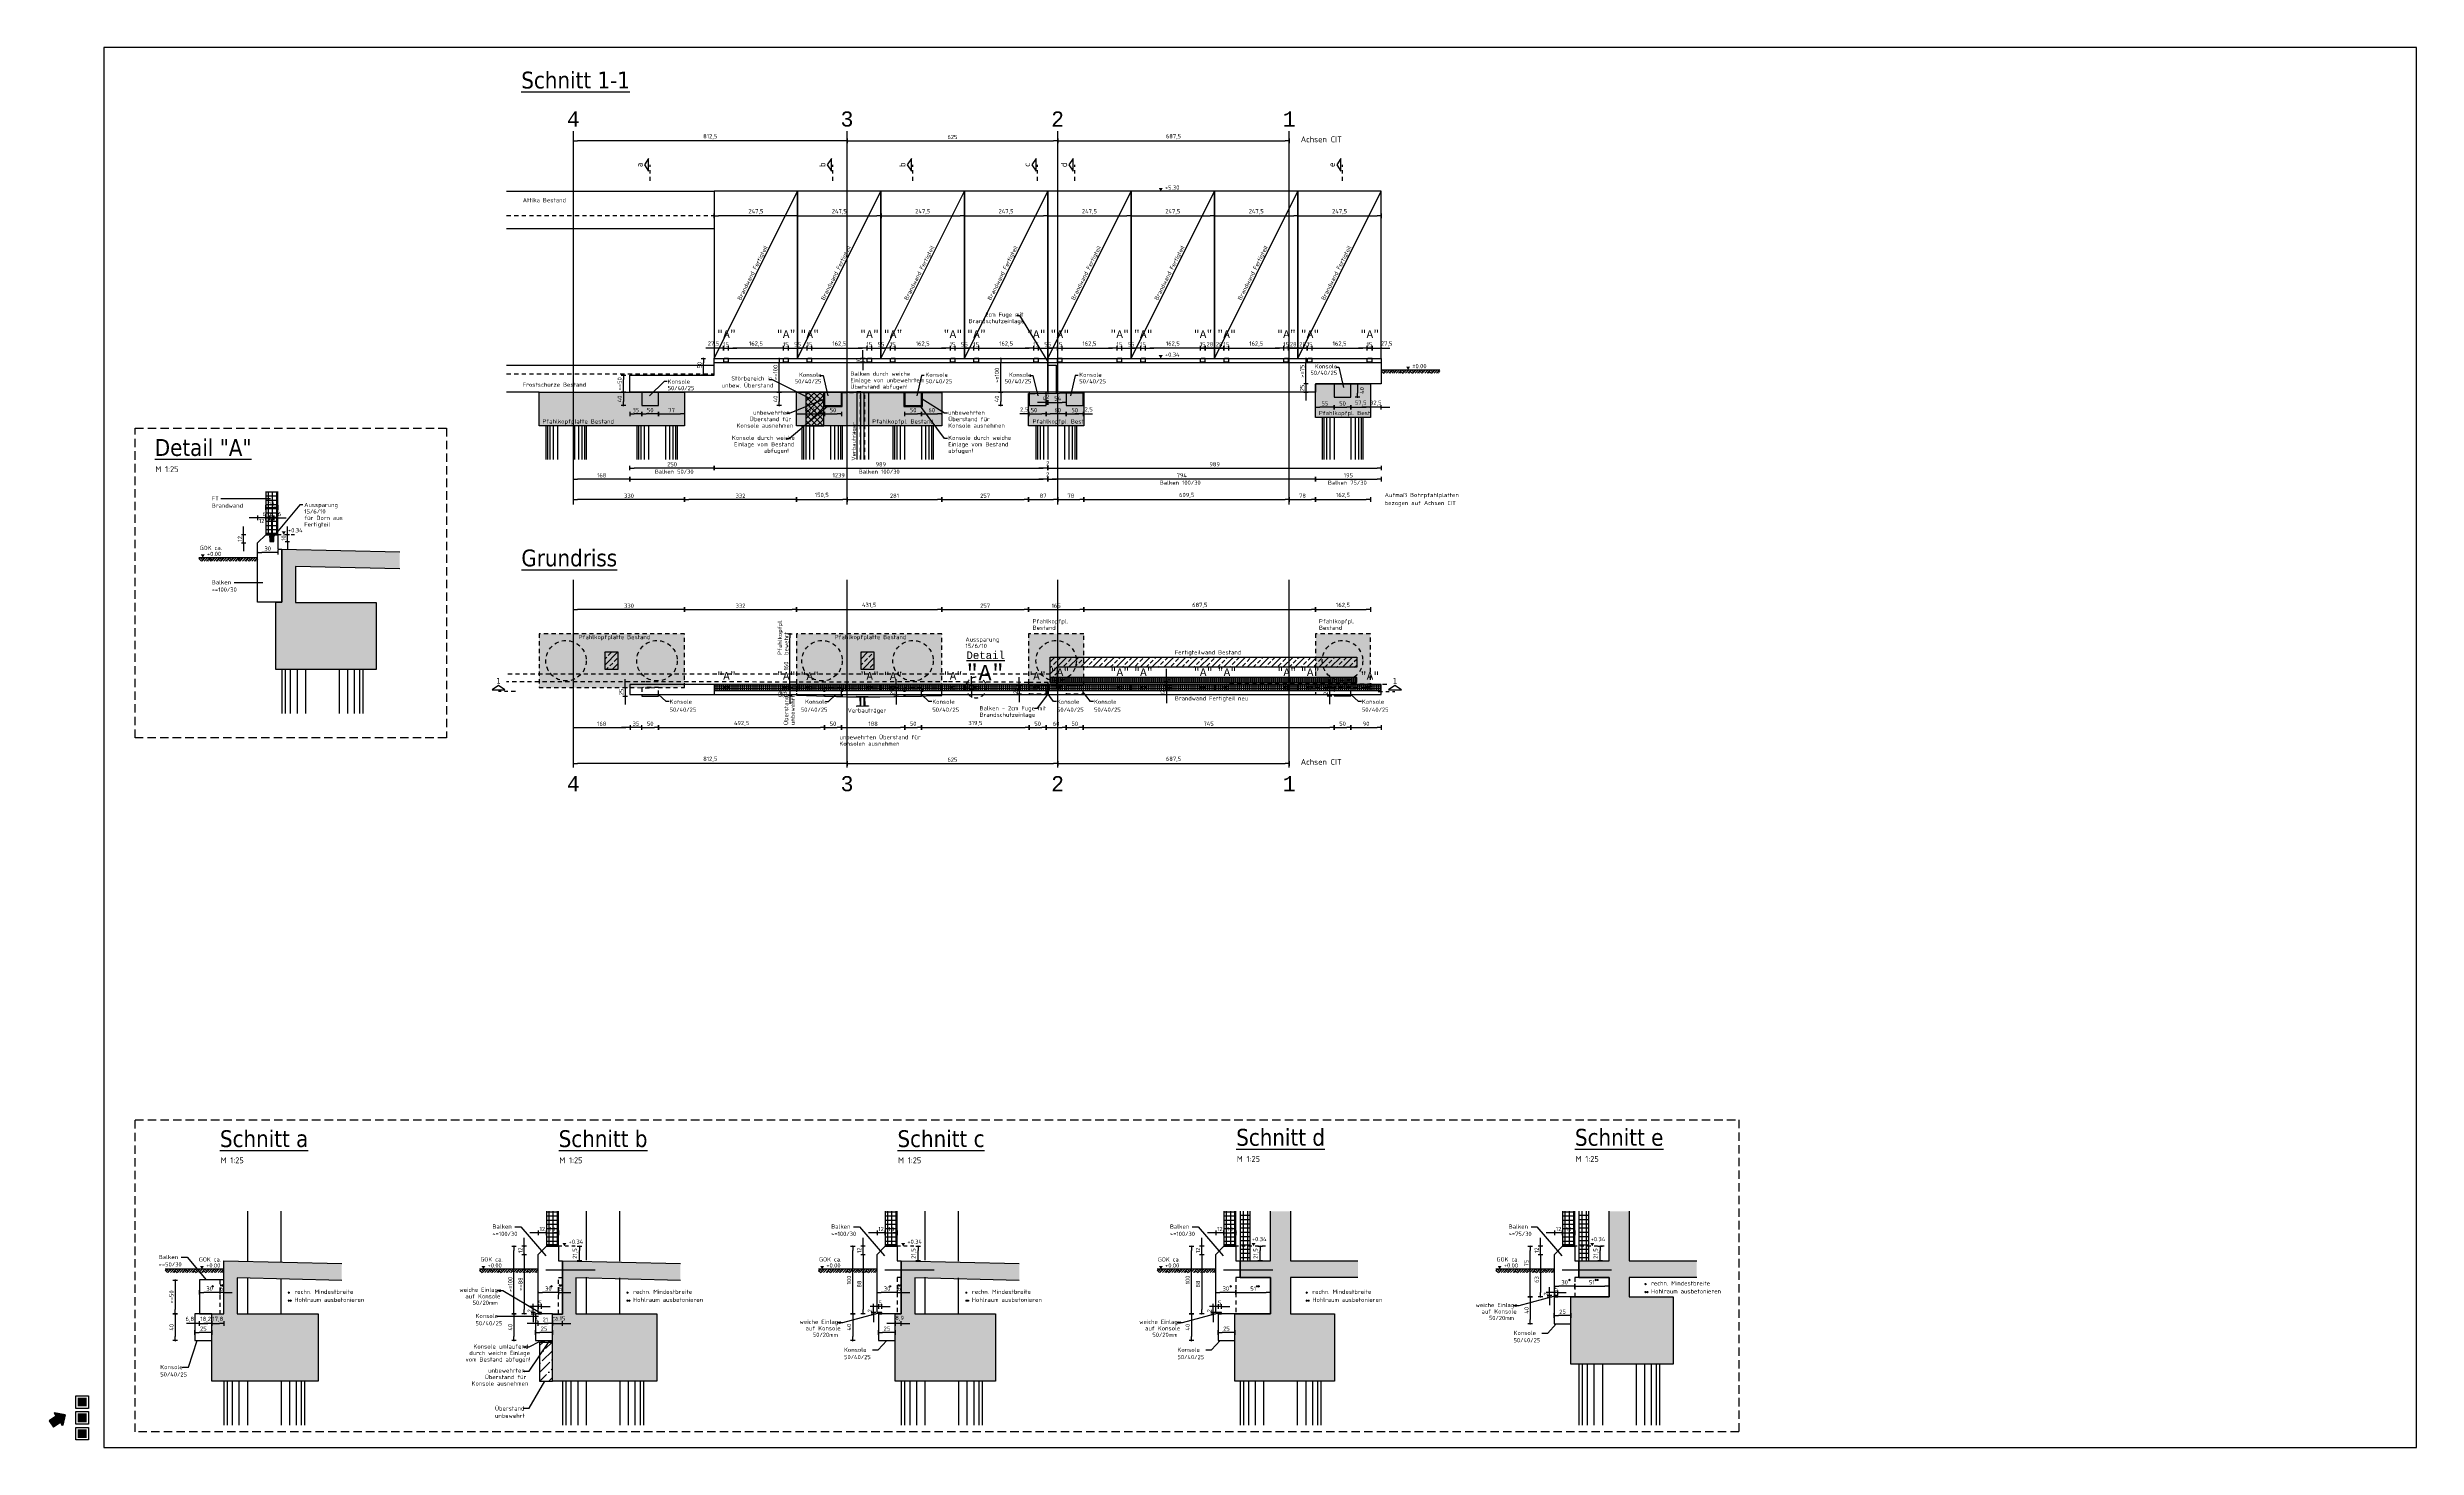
# Model space of a CAD drawing. Extents: x -17 to 300, y 24 to 138.
# Drawn here: x 230 to 300.3, y 96.6 to 138.1 of the extents above; entities that cross this region are included whole.
import ezdxf
from ezdxf.enums import TextEntityAlignment as Align

# ---------------------------------------------------------------- set-up
doc = ezdxf.new("R2010")
doc.units = 0
doc.header["$LTSCALE"] = 0.5
doc.header["$MEASUREMENT"] = 0
doc.header["$PDMODE"] = 2
for name, pattern in [('AUSGEZOGEN', [1000.01, 1000, 0.01]), ('DASHDOTSMALL', [1.05, 0.5, -0.25, 0.05, -0.25]), ('DASHED2', [0.375, 0.25, -0.125]), ('DOT', [0.175, 0.05, -0.125]), ('HIDDEN', [0.375, 0.25, -0.125]), ('STRICHLINIE', [0.75, 0.5, -0.25]), ('STRICHPUNKT2', [0.55, 0.25, -0.125, 0.05, -0.125]), ('VERDECKT', [0.375, 0.25, -0.125])]:
    doc.linetypes.add(name, pattern=pattern)
doc.layers.get('Defpoints').update_dxf_attribs({"linetype": 'CONTINUOUS'})
for name, color, linetype in [('0_H05', 11, 'CONTINUOUS'), ('0_H10', 13, 'CONTINUOUS'), ('0_H20', 15, 'CONTINUOUS'), ('ACHSEN', 7, 'CONTINUOUS'), ('BET-SCHN', 6, 'CONTINUOUS'), ('BETON', 7, 'CONTINUOUS'), ('DD', 7, 'CONTINUOUS'), ('DETAIL', 7, 'CONTINUOUS'), ('FASSADE', 115, 'CONTINUOUS'), ('grau_hell', 7, 'CONTINUOUS'), ('HINWEISE', 10, 'CONTINUOUS'), ('INDEX', 10, 'CONTINUOUS'), ('koten', 7, 'CONTINUOUS'), ('Magerbeton', 9, 'CONTINUOUS'), ('MASSE', 7, 'CONTINUOUS'), ('OBJEKT', 7, 'CONTINUOUS'), ('SCHNITTE', 7, 'CONTINUOUS'), ('SCHRAFF', 7, 'CONTINUOUS'), ('STAHL', 7, 'CONTINUOUS'), ('TEXT', 7, 'CONTINUOUS'), ('VERDECKT', 7, 'CONTINUOUS')]:
    doc.layers.add(name, color=color, linetype=linetype)
doc.layers.add('ANSICHTSFENSTER', color=7, linetype='CONTINUOUS', plot=False)
doc.styles.add('HELV', font='tahoma.ttf')
doc.styles.add('mono', font='monos.ttf')
doc.styles.add('TXT', font='isocp.shx')
doc.dimstyles.new('DOT_I', dxfattribs={"dimscale": 0.5, "dimtxt": 0.25, "dimasz": 0.25, "dimexe": 0.1, "dimexo": 0.3, "dimgap": 0.1, "dimtad": 1, "dimdec": 3, "dimzin": 3, "dimtxsty": 'TXT', "dimblk": 'DOT', "dimblk1": 'DOT', "dimblk2": 'DOT', "dimsah": 1, "dimcen": 0.1, "dimse1": 1, "dimse2": 1, "dimazin": 0, "dimtfac": 1, "dimtdec": 4, "dimtix": 1, "dimtmove": 2, "dimatfit": 3, "dimldrblk": 'DOT', "dimfxl": 0, "dimtvp": 1, "dimtolj": 1, "dimtzin": 0, "dimarcsym": 0})
pattern_1 = [(45, (-21.21605, 82.26633), (-0.1767767, 0.1767767), []), (45, (-21.03928, 82.26633), (-0.1767767, 0.1767767), [0.125, -0.0625])]
pattern_2 = [(90, (0.27363, 68.44647), (-0.0625, 0), []), (180, (0.27363, 68.44647), (-7e-18, -0.0625), [])]
pattern_3 = [(90, (0.27363, 68.44647), (-0.0625, 0), []), (180, (0.27363, 68.44647), (-7e-18, -0.0625), [])]

# ---------------------------------------------------------------- blocks, each defined once
blk = doc.blocks.new('hin_ind5')
at = {"layer": 'grau_hell', "linetype": 'AUSGEZOGEN'}
h = blk.add_hatch(color=11, dxfattribs=at)
h.dxf.hatch_style = 2
h.paths.add_polyline_path([(0, 0), (0.62, -0.58), (0.62, -0.3), (1.31, -0.3), (1.31, 0.3), (0.62, 0.3), (0.62, 0.58)])
h.paths.add_polyline_path([(0.34, -0.27), (1.31, -0.27), (1.31, 0.27), (0.34, 0.27)], flags=9)
at = {"layer": 'OBJEKT', "linetype": 'AUSGEZOGEN'}
for points in [[(0.62, 0.3), (0.66, 0.3), (0.66, 0.58), (0.62, 0.58)], [(0.62, -0.58), (0.66, -0.58), (0.66, -0.3), (0.62, -0.3)]]:
    blk.add_hatch(color=1, dxfattribs=at).paths.add_polyline_path(points)
at = {"layer": 'OBJEKT', "color": 1, "linetype": 'AUSGEZOGEN'}
for p, q in [((0, 0), (0.62, 0.58)), ((0, 0), (0.62, -0.58)), ((0.62, 0.58), (0.62, 0.3)), ((0.62, 0.58), (0.66, 0.58)), ((0.62, 0.3), (1.31, 0.3)), ((0.66, 0.58), (0.66, 0.3)), ((1.31, 0.3), (1.31, -0.3)), ((0.62, -0.3), (0.62, -0.58)), ((0.62, -0.3), (1.31, -0.3)), ((0.66, -0.3), (0.66, -0.58))]:
    blk.add_line(p, q, dxfattribs=at)
at = {"layer": 'OBJEKT', "color": 7, "linetype": 'AUSGEZOGEN'}
blk.add_line((0.62, -0.58), (0.66, -0.58), dxfattribs=at)
at = {"layer": 'INDEX', "color": 1, "linetype": 'Continuous', "style": 'HELV'}
blk.add_attdef('INDEX', text='', height=0.35, rotation=360, dxfattribs=at).set_placement((1.26, 0), align=Align.MIDDLE_RIGHT)
blk = doc.blocks.new('DOT')
at = {"layer": 'MASSE', "color": 7, "linetype": 'Continuous'}
for p, q in [((0, 0), (-1, 0)), ((0, 0.54), (0, -0.54))]:
    blk.add_line(p, q, dxfattribs=at)
at = {"layer": 'MASSE', "color": 7, "linetype": 'Continuous', "const_width": 0.2}
blk.add_lwpolyline([(-0.1, 0, 1), (0.1, 0, 1)], format="xyb", close=True, dxfattribs=at)
blk = doc.blocks.new('*D120')
at = {"layer": 'Defpoints', "color": 0, "linetype": 'AUSGEZOGEN', "transparency": 16777216}
for p in [(245.566, 121.464), (245.566, 121.464), (248.866, 121.464)]:
    blk.add_point(p, dxfattribs=at)
at = {"layer": 'MASSE', "color": 0, "linetype": 'AUSGEZOGEN', "lineweight": -2, "transparency": 16777216}
blk.add_line((248.741, 121.464), (245.691, 121.464), dxfattribs=at)
at = {"layer": 'MASSE', "color": 0, "linetype": 'AUSGEZOGEN', "lineweight": -2, "transparency": 16777216, "xscale": 0.125, "yscale": 0.125, "zscale": 0.125, "rotation": 180}
blk.add_blockref('DOT', (245.566, 121.464), dxfattribs=at)
at = {"layer": 'MASSE', "color": 0, "linetype": 'AUSGEZOGEN', "lineweight": -2, "transparency": 16777216, "xscale": 0.125, "yscale": 0.125, "zscale": 0.125}
blk.add_blockref('DOT', (248.866, 121.464), dxfattribs=at)
at = {"layer": 'MASSE', "color": 0, "linetype": 'AUSGEZOGEN', "transparency": 16777216, "insert": (247.216, 121.577), "char_height": 0.125, "attachment_point": 5, "style": 'TXT'}
blk.add_mtext('\\A1;330', dxfattribs=at)
blk = doc.blocks.new('*D121')
at = {"layer": 'Defpoints', "color": 0, "linetype": 'AUSGEZOGEN', "transparency": 16777216}
for p in [(248.866, 121.464), (252.186, 121.464), (252.186, 121.464)]:
    blk.add_point(p, dxfattribs=at)
at = {"layer": 'MASSE', "color": 0, "linetype": 'AUSGEZOGEN', "lineweight": -2, "transparency": 16777216}
blk.add_line((248.991, 121.464), (252.061, 121.464), dxfattribs=at)
at = {"layer": 'MASSE', "color": 0, "linetype": 'AUSGEZOGEN', "lineweight": -2, "transparency": 16777216, "xscale": 0.125, "yscale": 0.125, "zscale": 0.125, "rotation": 180}
blk.add_blockref('DOT', (248.866, 121.464), dxfattribs=at)
at = {"layer": 'MASSE', "color": 0, "linetype": 'AUSGEZOGEN', "lineweight": -2, "transparency": 16777216, "xscale": 0.125, "yscale": 0.125, "zscale": 0.125}
blk.add_blockref('DOT', (252.186, 121.464), dxfattribs=at)
at = {"layer": 'MASSE', "color": 0, "linetype": 'AUSGEZOGEN', "transparency": 16777216, "insert": (250.526, 121.577), "char_height": 0.125, "attachment_point": 5, "style": 'TXT'}
blk.add_mtext('\\A1;332', dxfattribs=at)
blk = doc.blocks.new('*D122')
at = {"layer": 'Defpoints', "color": 0, "linetype": 'AUSGEZOGEN', "transparency": 16777216}
for p in [(252.186, 121.464), (256.501, 121.464), (256.501, 121.464)]:
    blk.add_point(p, dxfattribs=at)
at = {"layer": 'MASSE', "color": 0, "linetype": 'AUSGEZOGEN', "lineweight": -2, "transparency": 16777216}
blk.add_line((252.311, 121.464), (256.376, 121.464), dxfattribs=at)
at = {"layer": 'MASSE', "color": 0, "linetype": 'AUSGEZOGEN', "lineweight": -2, "transparency": 16777216, "xscale": 0.125, "yscale": 0.125, "zscale": 0.125, "rotation": 180}
blk.add_blockref('DOT', (252.186, 121.464), dxfattribs=at)
at = {"layer": 'MASSE', "color": 0, "linetype": 'AUSGEZOGEN', "lineweight": -2, "transparency": 16777216, "xscale": 0.125, "yscale": 0.125, "zscale": 0.125}
blk.add_blockref('DOT', (256.501, 121.464), dxfattribs=at)
at = {"layer": 'MASSE', "color": 0, "linetype": 'AUSGEZOGEN', "transparency": 16777216, "insert": (254.343, 121.586), "char_height": 0.125, "attachment_point": 5, "style": 'TXT'}
blk.add_mtext('\\A1;431,5', dxfattribs=at)
blk = doc.blocks.new('*D123')
at = {"layer": 'Defpoints', "color": 0, "linetype": 'AUSGEZOGEN', "transparency": 16777216}
for p in [(256.501, 121.464), (259.071, 121.464), (259.071, 121.464)]:
    blk.add_point(p, dxfattribs=at)
at = {"layer": 'MASSE', "color": 0, "linetype": 'AUSGEZOGEN', "lineweight": -2, "transparency": 16777216}
blk.add_line((256.626, 121.464), (258.946, 121.464), dxfattribs=at)
at = {"layer": 'MASSE', "color": 0, "linetype": 'AUSGEZOGEN', "lineweight": -2, "transparency": 16777216, "xscale": 0.125, "yscale": 0.125, "zscale": 0.125, "rotation": 180}
blk.add_blockref('DOT', (256.501, 121.464), dxfattribs=at)
at = {"layer": 'MASSE', "color": 0, "linetype": 'AUSGEZOGEN', "lineweight": -2, "transparency": 16777216, "xscale": 0.125, "yscale": 0.125, "zscale": 0.125}
blk.add_blockref('DOT', (259.071, 121.464), dxfattribs=at)
at = {"layer": 'MASSE', "color": 0, "linetype": 'AUSGEZOGEN', "transparency": 16777216, "insert": (257.786, 121.577), "char_height": 0.125, "attachment_point": 5, "style": 'TXT'}
blk.add_mtext('\\A1;257', dxfattribs=at)
blk = doc.blocks.new('*D124')
at = {"layer": 'Defpoints', "color": 0, "linetype": 'AUSGEZOGEN', "transparency": 16777216}
for p in [(259.071, 121.464), (260.721, 121.464), (260.721, 121.464)]:
    blk.add_point(p, dxfattribs=at)
at = {"layer": 'MASSE', "color": 0, "linetype": 'AUSGEZOGEN', "lineweight": -2, "transparency": 16777216}
blk.add_line((259.196, 121.464), (260.596, 121.464), dxfattribs=at)
at = {"layer": 'MASSE', "color": 0, "linetype": 'AUSGEZOGEN', "lineweight": -2, "transparency": 16777216, "xscale": 0.125, "yscale": 0.125, "zscale": 0.125, "rotation": 180}
blk.add_blockref('DOT', (259.071, 121.464), dxfattribs=at)
at = {"layer": 'MASSE', "color": 0, "linetype": 'AUSGEZOGEN', "lineweight": -2, "transparency": 16777216, "xscale": 0.125, "yscale": 0.125, "zscale": 0.125}
blk.add_blockref('DOT', (260.721, 121.464), dxfattribs=at)
at = {"layer": 'MASSE', "color": 0, "linetype": 'AUSGEZOGEN', "transparency": 16777216, "insert": (259.896, 121.577), "char_height": 0.125, "attachment_point": 5, "style": 'TXT'}
blk.add_mtext('\\A1;165', dxfattribs=at)
blk = doc.blocks.new('*D125')
at = {"layer": 'Defpoints', "color": 0, "linetype": 'AUSGEZOGEN', "transparency": 16777216}
for p in [(260.721, 121.464), (267.596, 121.464), (267.596, 121.464)]:
    blk.add_point(p, dxfattribs=at)
at = {"layer": 'MASSE', "color": 0, "linetype": 'AUSGEZOGEN', "lineweight": -2, "transparency": 16777216}
blk.add_line((260.846, 121.464), (267.471, 121.464), dxfattribs=at)
at = {"layer": 'MASSE', "color": 0, "linetype": 'AUSGEZOGEN', "lineweight": -2, "transparency": 16777216, "xscale": 0.125, "yscale": 0.125, "zscale": 0.125, "rotation": 180}
blk.add_blockref('DOT', (260.721, 121.464), dxfattribs=at)
at = {"layer": 'MASSE', "color": 0, "linetype": 'AUSGEZOGEN', "lineweight": -2, "transparency": 16777216, "xscale": 0.125, "yscale": 0.125, "zscale": 0.125}
blk.add_blockref('DOT', (267.596, 121.464), dxfattribs=at)
at = {"layer": 'MASSE', "color": 0, "linetype": 'AUSGEZOGEN', "transparency": 16777216, "insert": (264.158, 121.586), "char_height": 0.125, "attachment_point": 5, "style": 'TXT'}
blk.add_mtext('\\A1;687,5', dxfattribs=at)
blk = doc.blocks.new('*D126')
at = {"layer": 'Defpoints', "color": 0, "linetype": 'AUSGEZOGEN', "transparency": 16777216}
for p in [(267.596, 121.464), (269.221, 121.464), (269.221, 121.464)]:
    blk.add_point(p, dxfattribs=at)
at = {"layer": 'MASSE', "color": 0, "linetype": 'AUSGEZOGEN', "lineweight": -2, "transparency": 16777216}
blk.add_line((267.721, 121.464), (269.096, 121.464), dxfattribs=at)
at = {"layer": 'MASSE', "color": 0, "linetype": 'AUSGEZOGEN', "lineweight": -2, "transparency": 16777216, "xscale": 0.125, "yscale": 0.125, "zscale": 0.125, "rotation": 180}
blk.add_blockref('DOT', (267.596, 121.464), dxfattribs=at)
at = {"layer": 'MASSE', "color": 0, "linetype": 'AUSGEZOGEN', "lineweight": -2, "transparency": 16777216, "xscale": 0.125, "yscale": 0.125, "zscale": 0.125}
blk.add_blockref('DOT', (269.221, 121.464), dxfattribs=at)
at = {"layer": 'MASSE', "color": 0, "linetype": 'AUSGEZOGEN', "transparency": 16777216, "insert": (268.408, 121.586), "char_height": 0.125, "attachment_point": 5, "style": 'TXT'}
blk.add_mtext('\\A1;162,5', dxfattribs=at)
blk = doc.blocks.new('*D127')
at = {"layer": 'Defpoints', "color": 0, "linetype": 'AUSGEZOGEN', "transparency": 16777216}
for p in [(247.246, 117.96), (247.246, 117.96), (247.596, 117.96)]:
    blk.add_point(p, dxfattribs=at)
at = {"layer": 'MASSE', "color": 0, "linetype": 'AUSGEZOGEN', "lineweight": -2, "transparency": 16777216}
for p, q in [((247.121, 117.96), (246.996, 117.96)), ((247.596, 117.96), (247.246, 117.96)), ((247.721, 117.96), (247.846, 117.96))]:
    blk.add_line(p, q, dxfattribs=at)
at = {"layer": 'MASSE', "color": 0, "linetype": 'AUSGEZOGEN', "lineweight": -2, "transparency": 16777216, "xscale": 0.125, "yscale": 0.125, "zscale": 0.125}
blk.add_blockref('DOT', (247.246, 117.96), dxfattribs=at)
at = {"layer": 'MASSE', "color": 0, "linetype": 'AUSGEZOGEN', "lineweight": -2, "transparency": 16777216, "xscale": 0.125, "yscale": 0.125, "zscale": 0.125, "rotation": 180}
blk.add_blockref('DOT', (247.596, 117.96), dxfattribs=at)
at = {"layer": 'MASSE', "color": 0, "linetype": 'AUSGEZOGEN', "transparency": 16777216, "insert": (247.421, 118.073), "char_height": 0.125, "attachment_point": 5, "style": 'TXT'}
blk.add_mtext('\\A1;35', dxfattribs=at)
blk = doc.blocks.new('*D128')
at = {"layer": 'Defpoints', "color": 0, "linetype": 'AUSGEZOGEN', "transparency": 16777216}
for p in [(247.596, 117.96), (248.096, 117.96), (248.096, 117.96)]:
    blk.add_point(p, dxfattribs=at)
at = {"layer": 'MASSE', "color": 0, "linetype": 'AUSGEZOGEN', "lineweight": -2, "transparency": 16777216}
blk.add_line((247.721, 117.96), (247.971, 117.96), dxfattribs=at)
at = {"layer": 'MASSE', "color": 0, "linetype": 'AUSGEZOGEN', "lineweight": -2, "transparency": 16777216, "xscale": 0.125, "yscale": 0.125, "zscale": 0.125, "rotation": 180}
blk.add_blockref('DOT', (247.596, 117.96), dxfattribs=at)
at = {"layer": 'MASSE', "color": 0, "linetype": 'AUSGEZOGEN', "lineweight": -2, "transparency": 16777216, "xscale": 0.125, "yscale": 0.125, "zscale": 0.125}
blk.add_blockref('DOT', (248.096, 117.96), dxfattribs=at)
at = {"layer": 'MASSE', "color": 0, "linetype": 'AUSGEZOGEN', "transparency": 16777216, "insert": (247.846, 118.073), "char_height": 0.125, "attachment_point": 5, "style": 'TXT'}
blk.add_mtext('\\A1;50', dxfattribs=at)
blk = doc.blocks.new('*D129')
at = {"layer": 'Defpoints', "color": 0, "linetype": 'AUSGEZOGEN', "transparency": 16777216}
for p in [(248.096, 117.96), (253.021, 117.96), (253.021, 117.96)]:
    blk.add_point(p, dxfattribs=at)
at = {"layer": 'MASSE', "color": 0, "linetype": 'AUSGEZOGEN', "lineweight": -2, "transparency": 16777216}
blk.add_line((248.221, 117.96), (252.896, 117.96), dxfattribs=at)
at = {"layer": 'MASSE', "color": 0, "linetype": 'AUSGEZOGEN', "lineweight": -2, "transparency": 16777216, "xscale": 0.125, "yscale": 0.125, "zscale": 0.125, "rotation": 180}
blk.add_blockref('DOT', (248.096, 117.96), dxfattribs=at)
at = {"layer": 'MASSE', "color": 0, "linetype": 'AUSGEZOGEN', "lineweight": -2, "transparency": 16777216, "xscale": 0.125, "yscale": 0.125, "zscale": 0.125}
blk.add_blockref('DOT', (253.021, 117.96), dxfattribs=at)
at = {"layer": 'MASSE', "color": 0, "linetype": 'AUSGEZOGEN', "transparency": 16777216, "insert": (250.558, 118.082), "char_height": 0.125, "attachment_point": 5, "style": 'TXT'}
blk.add_mtext('\\A1;492,5', dxfattribs=at)
blk = doc.blocks.new('*D130')
at = {"layer": 'Defpoints', "color": 0, "linetype": 'AUSGEZOGEN', "transparency": 16777216}
for p in [(253.021, 117.96), (253.521, 117.96), (253.521, 117.96)]:
    blk.add_point(p, dxfattribs=at)
at = {"layer": 'MASSE', "color": 0, "linetype": 'AUSGEZOGEN', "lineweight": -2, "transparency": 16777216}
blk.add_line((253.146, 117.96), (253.396, 117.96), dxfattribs=at)
at = {"layer": 'MASSE', "color": 0, "linetype": 'AUSGEZOGEN', "lineweight": -2, "transparency": 16777216, "xscale": 0.125, "yscale": 0.125, "zscale": 0.125, "rotation": 180}
blk.add_blockref('DOT', (253.021, 117.96), dxfattribs=at)
at = {"layer": 'MASSE', "color": 0, "linetype": 'AUSGEZOGEN', "lineweight": -2, "transparency": 16777216, "xscale": 0.125, "yscale": 0.125, "zscale": 0.125}
blk.add_blockref('DOT', (253.521, 117.96), dxfattribs=at)
at = {"layer": 'MASSE', "color": 0, "linetype": 'AUSGEZOGEN', "transparency": 16777216, "insert": (253.271, 118.073), "char_height": 0.125, "attachment_point": 5, "style": 'TXT'}
blk.add_mtext('\\A1;50', dxfattribs=at)
blk = doc.blocks.new('*D131')
at = {"layer": 'Defpoints', "color": 0, "linetype": 'AUSGEZOGEN', "transparency": 16777216}
for p in [(253.521, 117.96), (255.401, 117.96), (255.401, 117.96)]:
    blk.add_point(p, dxfattribs=at)
at = {"layer": 'MASSE', "color": 0, "linetype": 'AUSGEZOGEN', "lineweight": -2, "transparency": 16777216}
blk.add_line((253.646, 117.96), (255.276, 117.96), dxfattribs=at)
at = {"layer": 'MASSE', "color": 0, "linetype": 'AUSGEZOGEN', "lineweight": -2, "transparency": 16777216, "xscale": 0.125, "yscale": 0.125, "zscale": 0.125, "rotation": 180}
blk.add_blockref('DOT', (253.521, 117.96), dxfattribs=at)
at = {"layer": 'MASSE', "color": 0, "linetype": 'AUSGEZOGEN', "lineweight": -2, "transparency": 16777216, "xscale": 0.125, "yscale": 0.125, "zscale": 0.125}
blk.add_blockref('DOT', (255.401, 117.96), dxfattribs=at)
at = {"layer": 'MASSE', "color": 0, "linetype": 'AUSGEZOGEN', "transparency": 16777216, "insert": (254.461, 118.073), "char_height": 0.125, "attachment_point": 5, "style": 'TXT'}
blk.add_mtext('\\A1;188', dxfattribs=at)
blk = doc.blocks.new('*D132')
at = {"layer": 'Defpoints', "color": 0, "linetype": 'AUSGEZOGEN', "transparency": 16777216}
for p in [(255.401, 117.96), (255.901, 117.96), (255.901, 117.96)]:
    blk.add_point(p, dxfattribs=at)
at = {"layer": 'MASSE', "color": 0, "linetype": 'AUSGEZOGEN', "lineweight": -2, "transparency": 16777216}
blk.add_line((255.526, 117.96), (255.776, 117.96), dxfattribs=at)
at = {"layer": 'MASSE', "color": 0, "linetype": 'AUSGEZOGEN', "lineweight": -2, "transparency": 16777216, "xscale": 0.125, "yscale": 0.125, "zscale": 0.125, "rotation": 180}
blk.add_blockref('DOT', (255.401, 117.96), dxfattribs=at)
at = {"layer": 'MASSE', "color": 0, "linetype": 'AUSGEZOGEN', "lineweight": -2, "transparency": 16777216, "xscale": 0.125, "yscale": 0.125, "zscale": 0.125}
blk.add_blockref('DOT', (255.901, 117.96), dxfattribs=at)
at = {"layer": 'MASSE', "color": 0, "linetype": 'AUSGEZOGEN', "transparency": 16777216, "insert": (255.651, 118.073), "char_height": 0.125, "attachment_point": 5, "style": 'TXT'}
blk.add_mtext('\\A1;50', dxfattribs=at)
blk = doc.blocks.new('*D133')
at = {"layer": 'Defpoints', "color": 0, "linetype": 'AUSGEZOGEN', "transparency": 16777216}
for p in [(255.901, 117.96), (259.096, 117.96), (259.096, 117.96)]:
    blk.add_point(p, dxfattribs=at)
at = {"layer": 'MASSE', "color": 0, "linetype": 'AUSGEZOGEN', "lineweight": -2, "transparency": 16777216}
blk.add_line((256.026, 117.96), (258.971, 117.96), dxfattribs=at)
at = {"layer": 'MASSE', "color": 0, "linetype": 'AUSGEZOGEN', "lineweight": -2, "transparency": 16777216, "xscale": 0.125, "yscale": 0.125, "zscale": 0.125, "rotation": 180}
blk.add_blockref('DOT', (255.901, 117.96), dxfattribs=at)
at = {"layer": 'MASSE', "color": 0, "linetype": 'AUSGEZOGEN', "lineweight": -2, "transparency": 16777216, "xscale": 0.125, "yscale": 0.125, "zscale": 0.125}
blk.add_blockref('DOT', (259.096, 117.96), dxfattribs=at)
at = {"layer": 'MASSE', "color": 0, "linetype": 'AUSGEZOGEN', "transparency": 16777216, "insert": (257.498, 118.082), "char_height": 0.125, "attachment_point": 5, "style": 'TXT'}
blk.add_mtext('\\A1;319,5', dxfattribs=at)
blk = doc.blocks.new('*D134')
at = {"layer": 'Defpoints', "color": 0, "linetype": 'AUSGEZOGEN', "transparency": 16777216}
for p in [(259.096, 117.96), (259.596, 117.96), (259.596, 117.96)]:
    blk.add_point(p, dxfattribs=at)
at = {"layer": 'MASSE', "color": 0, "linetype": 'AUSGEZOGEN', "lineweight": -2, "transparency": 16777216}
blk.add_line((259.221, 117.96), (259.471, 117.96), dxfattribs=at)
at = {"layer": 'MASSE', "color": 0, "linetype": 'AUSGEZOGEN', "lineweight": -2, "transparency": 16777216, "xscale": 0.125, "yscale": 0.125, "zscale": 0.125, "rotation": 180}
blk.add_blockref('DOT', (259.096, 117.96), dxfattribs=at)
at = {"layer": 'MASSE', "color": 0, "linetype": 'AUSGEZOGEN', "lineweight": -2, "transparency": 16777216, "xscale": 0.125, "yscale": 0.125, "zscale": 0.125}
blk.add_blockref('DOT', (259.596, 117.96), dxfattribs=at)
at = {"layer": 'MASSE', "color": 0, "linetype": 'AUSGEZOGEN', "transparency": 16777216, "insert": (259.346, 118.073), "char_height": 0.125, "attachment_point": 5, "style": 'TXT'}
blk.add_mtext('\\A1;50', dxfattribs=at)
blk = doc.blocks.new('*D135')
at = {"layer": 'Defpoints', "color": 0, "linetype": 'AUSGEZOGEN', "transparency": 16777216}
for p in [(259.596, 117.96), (260.196, 117.96), (260.196, 117.96)]:
    blk.add_point(p, dxfattribs=at)
at = {"layer": 'MASSE', "color": 0, "linetype": 'AUSGEZOGEN', "lineweight": -2, "transparency": 16777216}
blk.add_line((259.721, 117.96), (260.071, 117.96), dxfattribs=at)
at = {"layer": 'MASSE', "color": 0, "linetype": 'AUSGEZOGEN', "lineweight": -2, "transparency": 16777216, "xscale": 0.125, "yscale": 0.125, "zscale": 0.125, "rotation": 180}
blk.add_blockref('DOT', (259.596, 117.96), dxfattribs=at)
at = {"layer": 'MASSE', "color": 0, "linetype": 'AUSGEZOGEN', "lineweight": -2, "transparency": 16777216, "xscale": 0.125, "yscale": 0.125, "zscale": 0.125}
blk.add_blockref('DOT', (260.196, 117.96), dxfattribs=at)
at = {"layer": 'MASSE', "color": 0, "linetype": 'AUSGEZOGEN', "transparency": 16777216, "insert": (259.896, 118.073), "char_height": 0.125, "attachment_point": 5, "style": 'TXT'}
blk.add_mtext('\\A1;60', dxfattribs=at)
blk = doc.blocks.new('*D136')
at = {"layer": 'Defpoints', "color": 0, "linetype": 'AUSGEZOGEN', "transparency": 16777216}
for p in [(260.196, 117.96), (260.696, 117.96), (260.696, 117.96)]:
    blk.add_point(p, dxfattribs=at)
at = {"layer": 'MASSE', "color": 0, "linetype": 'AUSGEZOGEN', "lineweight": -2, "transparency": 16777216}
blk.add_line((260.321, 117.96), (260.571, 117.96), dxfattribs=at)
at = {"layer": 'MASSE', "color": 0, "linetype": 'AUSGEZOGEN', "lineweight": -2, "transparency": 16777216, "xscale": 0.125, "yscale": 0.125, "zscale": 0.125, "rotation": 180}
blk.add_blockref('DOT', (260.196, 117.96), dxfattribs=at)
at = {"layer": 'MASSE', "color": 0, "linetype": 'AUSGEZOGEN', "lineweight": -2, "transparency": 16777216, "xscale": 0.125, "yscale": 0.125, "zscale": 0.125}
blk.add_blockref('DOT', (260.696, 117.96), dxfattribs=at)
at = {"layer": 'MASSE', "color": 0, "linetype": 'AUSGEZOGEN', "transparency": 16777216, "insert": (260.446, 118.073), "char_height": 0.125, "attachment_point": 5, "style": 'TXT'}
blk.add_mtext('\\A1;50', dxfattribs=at)
blk = doc.blocks.new('*D137')
at = {"layer": 'Defpoints', "color": 0, "linetype": 'AUSGEZOGEN', "transparency": 16777216}
for p in [(260.696, 117.96), (268.146, 117.96), (268.146, 117.96)]:
    blk.add_point(p, dxfattribs=at)
at = {"layer": 'MASSE', "color": 0, "linetype": 'AUSGEZOGEN', "lineweight": -2, "transparency": 16777216}
blk.add_line((260.821, 117.96), (268.021, 117.96), dxfattribs=at)
at = {"layer": 'MASSE', "color": 0, "linetype": 'AUSGEZOGEN', "lineweight": -2, "transparency": 16777216, "xscale": 0.125, "yscale": 0.125, "zscale": 0.125, "rotation": 180}
blk.add_blockref('DOT', (260.696, 117.96), dxfattribs=at)
at = {"layer": 'MASSE', "color": 0, "linetype": 'AUSGEZOGEN', "lineweight": -2, "transparency": 16777216, "xscale": 0.125, "yscale": 0.125, "zscale": 0.125}
blk.add_blockref('DOT', (268.146, 117.96), dxfattribs=at)
at = {"layer": 'MASSE', "color": 0, "linetype": 'AUSGEZOGEN', "transparency": 16777216, "insert": (264.421, 118.073), "char_height": 0.125, "attachment_point": 5, "style": 'TXT'}
blk.add_mtext('\\A1;745', dxfattribs=at)
blk = doc.blocks.new('*D138')
at = {"layer": 'Defpoints', "color": 0, "linetype": 'AUSGEZOGEN', "transparency": 16777216}
for p in [(268.146, 117.96), (268.646, 117.96), (268.646, 117.96)]:
    blk.add_point(p, dxfattribs=at)
at = {"layer": 'MASSE', "color": 0, "linetype": 'AUSGEZOGEN', "lineweight": -2, "transparency": 16777216}
blk.add_line((268.271, 117.96), (268.521, 117.96), dxfattribs=at)
at = {"layer": 'MASSE', "color": 0, "linetype": 'AUSGEZOGEN', "lineweight": -2, "transparency": 16777216, "xscale": 0.125, "yscale": 0.125, "zscale": 0.125, "rotation": 180}
blk.add_blockref('DOT', (268.146, 117.96), dxfattribs=at)
at = {"layer": 'MASSE', "color": 0, "linetype": 'AUSGEZOGEN', "lineweight": -2, "transparency": 16777216, "xscale": 0.125, "yscale": 0.125, "zscale": 0.125}
blk.add_blockref('DOT', (268.646, 117.96), dxfattribs=at)
at = {"layer": 'MASSE', "color": 0, "linetype": 'AUSGEZOGEN', "transparency": 16777216, "insert": (268.396, 118.073), "char_height": 0.125, "attachment_point": 5, "style": 'TXT'}
blk.add_mtext('\\A1;50', dxfattribs=at)
blk = doc.blocks.new('*D139')
at = {"layer": 'Defpoints', "color": 0, "linetype": 'AUSGEZOGEN', "transparency": 16777216}
for p in [(268.646, 117.96), (269.546, 117.96), (269.546, 117.96)]:
    blk.add_point(p, dxfattribs=at)
at = {"layer": 'MASSE', "color": 0, "linetype": 'AUSGEZOGEN', "lineweight": -2, "transparency": 16777216}
blk.add_line((268.771, 117.96), (269.421, 117.96), dxfattribs=at)
at = {"layer": 'MASSE', "color": 0, "linetype": 'AUSGEZOGEN', "lineweight": -2, "transparency": 16777216, "xscale": 0.125, "yscale": 0.125, "zscale": 0.125, "rotation": 180}
blk.add_blockref('DOT', (268.646, 117.96), dxfattribs=at)
at = {"layer": 'MASSE', "color": 0, "linetype": 'AUSGEZOGEN', "lineweight": -2, "transparency": 16777216, "xscale": 0.125, "yscale": 0.125, "zscale": 0.125}
blk.add_blockref('DOT', (269.546, 117.96), dxfattribs=at)
at = {"layer": 'MASSE', "color": 0, "linetype": 'AUSGEZOGEN', "transparency": 16777216, "insert": (269.096, 118.073), "char_height": 0.125, "attachment_point": 5, "style": 'TXT'}
blk.add_mtext('\\A1;90', dxfattribs=at)
blk = doc.blocks.new('*D140')
at = {"layer": 'Defpoints', "color": 0, "linetype": 'AUSGEZOGEN', "transparency": 16777216}
for p in [(247.1, 119.144), (247.1, 118.894), (247.1, 118.894)]:
    blk.add_point(p, dxfattribs=at)
at = {"layer": 'MASSE', "color": 0, "linetype": 'AUSGEZOGEN', "lineweight": -2, "transparency": 16777216}
for p, q in [((247.1, 119.269), (247.1, 119.394)), ((247.1, 119.144), (247.1, 118.894)), ((247.1, 118.769), (247.1, 118.644))]:
    blk.add_line(p, q, dxfattribs=at)
at = {"layer": 'MASSE', "color": 0, "linetype": 'AUSGEZOGEN', "lineweight": -2, "transparency": 16777216, "xscale": 0.125, "yscale": 0.125, "zscale": 0.125}
for p, rotation in [((247.1, 119.144), 270), ((247.1, 118.894), 90)]:
    blk.add_blockref('DOT', p, dxfattribs=dict(at, rotation=rotation))
at = {"layer": 'MASSE', "color": 0, "linetype": 'AUSGEZOGEN', "transparency": 16777216, "insert": (246.988, 119.019), "char_height": 0.125, "attachment_point": 5, "rotation": 90, "style": 'TXT'}
blk.add_mtext('\\A1;25', dxfattribs=at)
blk = doc.blocks.new('*D141')
at = {"layer": 'Defpoints', "color": 0, "linetype": 'AUSGEZOGEN', "transparency": 16777216}
for p in [(255.149, 119.144), (255.149, 118.894), (255.149, 118.894)]:
    blk.add_point(p, dxfattribs=at)
at = {"layer": 'MASSE', "color": 0, "linetype": 'AUSGEZOGEN', "lineweight": -2, "transparency": 16777216}
for p, q in [((255.149, 119.269), (255.149, 119.394)), ((255.149, 119.144), (255.149, 118.894)), ((255.149, 118.769), (255.149, 118.644))]:
    blk.add_line(p, q, dxfattribs=at)
at = {"layer": 'MASSE', "color": 0, "linetype": 'AUSGEZOGEN', "lineweight": -2, "transparency": 16777216, "xscale": 0.125, "yscale": 0.125, "zscale": 0.125}
for p, rotation in [((255.149, 119.144), 270), ((255.149, 118.894), 90)]:
    blk.add_blockref('DOT', p, dxfattribs=dict(at, rotation=rotation))
at = {"layer": 'MASSE', "color": 0, "linetype": 'AUSGEZOGEN', "transparency": 16777216, "insert": (255.036, 119.019), "char_height": 0.125, "attachment_point": 5, "rotation": 90, "style": 'TXT'}
blk.add_mtext('\\A1;25', dxfattribs=at)
blk = doc.blocks.new('*D142')
at = {"layer": 'Defpoints', "color": 0, "linetype": 'AUSGEZOGEN', "transparency": 16777216}
for p in [(258.799, 119.21), (258.799, 118.96), (258.799, 118.96)]:
    blk.add_point(p, dxfattribs=at)
at = {"layer": 'MASSE', "color": 0, "linetype": 'AUSGEZOGEN', "lineweight": -2, "transparency": 16777216}
for p, q in [((258.799, 119.335), (258.799, 119.46)), ((258.799, 119.21), (258.799, 118.96)), ((258.799, 118.835), (258.799, 118.71))]:
    blk.add_line(p, q, dxfattribs=at)
at = {"layer": 'MASSE', "color": 0, "linetype": 'AUSGEZOGEN', "lineweight": -2, "transparency": 16777216, "xscale": 0.125, "yscale": 0.125, "zscale": 0.125}
for p, rotation in [((258.799, 119.21), 270), ((258.799, 118.96), 90)]:
    blk.add_blockref('DOT', p, dxfattribs=dict(at, rotation=rotation))
at = {"layer": 'MASSE', "color": 0, "linetype": 'AUSGEZOGEN', "transparency": 16777216, "insert": (258.686, 119.059), "char_height": 0.125, "attachment_point": 5, "rotation": 90, "style": 'TXT'}
blk.add_mtext('\\A1;25', dxfattribs=at)
blk = doc.blocks.new('*D143')
at = {"layer": 'Defpoints', "color": 0, "linetype": 'AUSGEZOGEN', "transparency": 16777216}
for p in [(268.009, 119.154), (268.009, 118.904), (268.009, 118.904)]:
    blk.add_point(p, dxfattribs=at)
at = {"layer": 'MASSE', "color": 0, "linetype": 'AUSGEZOGEN', "lineweight": -2, "transparency": 16777216}
for p, q in [((268.009, 119.279), (268.009, 119.404)), ((268.009, 119.154), (268.009, 118.904)), ((268.009, 118.779), (268.009, 118.654))]:
    blk.add_line(p, q, dxfattribs=at)
at = {"layer": 'MASSE', "color": 0, "linetype": 'AUSGEZOGEN', "lineweight": -2, "transparency": 16777216, "xscale": 0.125, "yscale": 0.125, "zscale": 0.125}
for p, rotation in [((268.009, 119.154), 270), ((268.009, 118.904), 90)]:
    blk.add_blockref('DOT', p, dxfattribs=dict(at, rotation=rotation))
at = {"layer": 'MASSE', "color": 0, "linetype": 'AUSGEZOGEN', "transparency": 16777216, "insert": (267.897, 119.029), "char_height": 0.125, "attachment_point": 5, "rotation": 90, "style": 'TXT'}
blk.add_mtext('\\A1;25', dxfattribs=at)
blk = doc.blocks.new('*D111')
at = {"layer": 'Defpoints', "color": 0, "linetype": 'AUSGEZOGEN', "transparency": 16777216}
for p in [(251.994, 119.144), (251.994, 118.918), (251.994, 118.918)]:
    blk.add_point(p, dxfattribs=at)
at = {"layer": 'MASSE', "color": 0, "linetype": 'AUSGEZOGEN', "lineweight": -2, "transparency": 16777216}
for p, q in [((251.994, 119.269), (251.994, 119.394)), ((251.994, 119.144), (251.994, 118.918)), ((251.994, 118.793), (251.994, 118.668))]:
    blk.add_line(p, q, dxfattribs=at)
at = {"layer": 'MASSE', "color": 0, "linetype": 'AUSGEZOGEN', "lineweight": -2, "transparency": 16777216, "xscale": 0.125, "yscale": 0.125, "zscale": 0.125}
for p, rotation in [((251.994, 119.144), 270), ((251.994, 118.918), 90)]:
    blk.add_blockref('DOT', p, dxfattribs=dict(at, rotation=rotation))
at = {"layer": 'MASSE', "color": 0, "linetype": 'AUSGEZOGEN', "transparency": 16777216, "insert": (251.837, 118.939), "char_height": 0.125, "attachment_point": 5, "rotation": 90, "style": 'TXT'}
blk.add_mtext('\\A1;23', dxfattribs=at)
blk = doc.blocks.new('*D112')
at = {"layer": 'Defpoints', "color": 0, "linetype": 'AUSGEZOGEN', "transparency": 16777216}
for p in [(251.994, 120.744), (251.994, 120.744), (251.994, 119.144)]:
    blk.add_point(p, dxfattribs=at)
at = {"layer": 'MASSE', "color": 0, "linetype": 'AUSGEZOGEN', "lineweight": -2, "transparency": 16777216}
blk.add_line((251.994, 119.269), (251.994, 120.619), dxfattribs=at)
at = {"layer": 'MASSE', "color": 0, "linetype": 'AUSGEZOGEN', "lineweight": -2, "transparency": 16777216, "xscale": 0.125, "yscale": 0.125, "zscale": 0.125}
for p, rotation in [((251.994, 120.744), 90), ((251.994, 119.144), 270)]:
    blk.add_blockref('DOT', p, dxfattribs=dict(at, rotation=rotation))
at = {"layer": 'MASSE', "color": 0, "linetype": 'AUSGEZOGEN', "transparency": 16777216, "insert": (251.881, 119.788), "char_height": 0.125, "attachment_point": 5, "rotation": 90, "style": 'TXT'}
blk.add_mtext('\\A1;160', dxfattribs=at)
blk = doc.blocks.new('*D113')
at = {"layer": 'Defpoints', "color": 0, "linetype": 'AUSGEZOGEN', "transparency": 16777216}
for p in [(274.688, 101.387), (274.688, 101.387), (275.288, 101.387)]:
    blk.add_point(p, dxfattribs=at)
at = {"layer": 'MASSE', "color": 0, "linetype": 'AUSGEZOGEN', "lineweight": -2, "transparency": 16777216}
blk.add_line((275.163, 101.387), (274.813, 101.387), dxfattribs=at)
at = {"layer": 'MASSE', "color": 0, "linetype": 'AUSGEZOGEN', "lineweight": -2, "transparency": 16777216, "xscale": 0.125, "yscale": 0.125, "zscale": 0.125, "rotation": 180}
blk.add_blockref('DOT', (274.688, 101.387), dxfattribs=at)
at = {"layer": 'MASSE', "color": 0, "linetype": 'AUSGEZOGEN', "lineweight": -2, "transparency": 16777216, "xscale": 0.125, "yscale": 0.125, "zscale": 0.125}
blk.add_blockref('DOT', (275.288, 101.387), dxfattribs=at)
at = {"layer": 'MASSE', "color": 0, "linetype": 'AUSGEZOGEN', "transparency": 16777216, "insert": (274.988, 101.5), "char_height": 0.125, "attachment_point": 5, "style": 'TXT'}
blk.add_mtext('\\A1;30', dxfattribs=at)
blk = doc.blocks.new('*D114')
at = {"layer": 'Defpoints', "color": 0, "linetype": 'AUSGEZOGEN', "transparency": 16777216}
for p in [(275.288, 101.387), (276.308, 101.387), (276.308, 101.387)]:
    blk.add_point(p, dxfattribs=at)
at = {"layer": 'MASSE', "color": 0, "linetype": 'AUSGEZOGEN', "lineweight": -2, "transparency": 16777216}
blk.add_line((275.413, 101.387), (276.183, 101.387), dxfattribs=at)
at = {"layer": 'MASSE', "color": 0, "linetype": 'AUSGEZOGEN', "lineweight": -2, "transparency": 16777216, "xscale": 0.125, "yscale": 0.125, "zscale": 0.125, "rotation": 180}
blk.add_blockref('DOT', (275.288, 101.387), dxfattribs=at)
at = {"layer": 'MASSE', "color": 0, "linetype": 'AUSGEZOGEN', "lineweight": -2, "transparency": 16777216, "xscale": 0.125, "yscale": 0.125, "zscale": 0.125}
blk.add_blockref('DOT', (276.308, 101.387), dxfattribs=at)
at = {"layer": 'MASSE', "color": 0, "linetype": 'AUSGEZOGEN', "transparency": 16777216, "insert": (275.798, 101.5), "char_height": 0.125, "attachment_point": 5, "style": 'TXT'}
blk.add_mtext('\\A1;51', dxfattribs=at)
blk = doc.blocks.new('*D115')
at = {"layer": 'Defpoints', "color": 0, "linetype": 'AUSGEZOGEN', "transparency": 16777216}
for p in [(273.967, 101.067), (273.967, 100.267), (273.967, 100.267)]:
    blk.add_point(p, dxfattribs=at)
at = {"layer": 'MASSE', "color": 0, "linetype": 'AUSGEZOGEN', "lineweight": -2, "transparency": 16777216}
blk.add_line((273.967, 100.942), (273.967, 100.392), dxfattribs=at)
at = {"layer": 'MASSE', "color": 0, "linetype": 'AUSGEZOGEN', "lineweight": -2, "transparency": 16777216, "xscale": 0.125, "yscale": 0.125, "zscale": 0.125}
for p, rotation in [((273.967, 101.067), 90), ((273.967, 100.267), 270)]:
    blk.add_blockref('DOT', p, dxfattribs=dict(at, rotation=rotation))
at = {"layer": 'MASSE', "color": 0, "linetype": 'AUSGEZOGEN', "transparency": 16777216, "insert": (273.855, 100.667), "char_height": 0.125, "attachment_point": 5, "rotation": 90, "style": 'TXT'}
blk.add_mtext('\\A1;40', dxfattribs=at)
blk = doc.blocks.new('*D116')
at = {"layer": 'Defpoints', "color": 0, "linetype": 'AUSGEZOGEN', "transparency": 16777216}
for p in [(273.967, 102.567), (273.967, 102.567), (273.967, 101.067)]:
    blk.add_point(p, dxfattribs=at)
at = {"layer": 'MASSE', "color": 0, "linetype": 'AUSGEZOGEN', "lineweight": -2, "transparency": 16777216}
blk.add_line((273.967, 101.192), (273.967, 102.442), dxfattribs=at)
at = {"layer": 'MASSE', "color": 0, "linetype": 'AUSGEZOGEN', "lineweight": -2, "transparency": 16777216, "xscale": 0.125, "yscale": 0.125, "zscale": 0.125}
for p, rotation in [((273.967, 102.567), 90), ((273.967, 101.067), 270)]:
    blk.add_blockref('DOT', p, dxfattribs=dict(at, rotation=rotation))
at = {"layer": 'MASSE', "color": 0, "linetype": 'AUSGEZOGEN', "transparency": 16777216, "insert": (273.855, 102.068), "char_height": 0.125, "attachment_point": 5, "rotation": 90, "style": 'TXT'}
blk.add_mtext('\\A1;75', dxfattribs=at)
blk = doc.blocks.new('*D144')
at = {"layer": 'Defpoints', "color": 0, "linetype": 'AUSGEZOGEN', "transparency": 16777216}
for p in [(274.272, 102.327), (274.272, 101.067), (274.272, 101.067)]:
    blk.add_point(p, dxfattribs=at)
at = {"layer": 'MASSE', "color": 0, "linetype": 'AUSGEZOGEN', "lineweight": -2, "transparency": 16777216}
blk.add_line((274.272, 102.202), (274.272, 101.192), dxfattribs=at)
at = {"layer": 'MASSE', "color": 0, "linetype": 'AUSGEZOGEN', "lineweight": -2, "transparency": 16777216, "xscale": 0.125, "yscale": 0.125, "zscale": 0.125}
for p, rotation in [((274.272, 102.327), 90), ((274.272, 101.067), 270)]:
    blk.add_blockref('DOT', p, dxfattribs=dict(at, rotation=rotation))
at = {"layer": 'MASSE', "color": 0, "linetype": 'AUSGEZOGEN', "transparency": 16777216, "insert": (274.16, 101.58), "char_height": 0.125, "attachment_point": 5, "rotation": 90, "style": 'TXT'}
blk.add_mtext('\\A1;63', dxfattribs=at)
blk = doc.blocks.new('*D145')
at = {"layer": 'Defpoints', "color": 0, "linetype": 'AUSGEZOGEN', "transparency": 16777216}
for p in [(274.272, 102.567), (274.272, 102.567), (274.272, 102.327)]:
    blk.add_point(p, dxfattribs=at)
at = {"layer": 'MASSE', "color": 0, "linetype": 'AUSGEZOGEN', "lineweight": -2, "transparency": 16777216}
for p, q in [((274.272, 102.692), (274.272, 102.817)), ((274.272, 102.327), (274.272, 102.567)), ((274.272, 102.202), (274.272, 102.077))]:
    blk.add_line(p, q, dxfattribs=at)
at = {"layer": 'MASSE', "color": 0, "linetype": 'AUSGEZOGEN', "lineweight": -2, "transparency": 16777216, "xscale": 0.125, "yscale": 0.125, "zscale": 0.125}
for p, rotation in [((274.272, 102.567), 270), ((274.272, 102.327), 90)]:
    blk.add_blockref('DOT', p, dxfattribs=dict(at, rotation=rotation))
at = {"layer": 'MASSE', "color": 0, "linetype": 'AUSGEZOGEN', "transparency": 16777216, "insert": (274.16, 102.447), "char_height": 0.125, "attachment_point": 5, "rotation": 90, "style": 'TXT'}
blk.add_mtext('\\A1;12', dxfattribs=at)
blk = doc.blocks.new('*D146')
at = {"layer": 'Defpoints', "color": 0, "linetype": 'AUSGEZOGEN', "transparency": 16777216}
for p in [(244.523, 101.2), (244.523, 101.2), (245.123, 101.2)]:
    blk.add_point(p, dxfattribs=at)
at = {"layer": 'MASSE', "color": 0, "linetype": 'AUSGEZOGEN', "lineweight": -2, "transparency": 16777216}
blk.add_line((244.998, 101.2), (244.648, 101.2), dxfattribs=at)
at = {"layer": 'MASSE', "color": 0, "linetype": 'AUSGEZOGEN', "lineweight": -2, "transparency": 16777216, "xscale": 0.125, "yscale": 0.125, "zscale": 0.125, "rotation": 180}
blk.add_blockref('DOT', (244.523, 101.2), dxfattribs=at)
at = {"layer": 'MASSE', "color": 0, "linetype": 'AUSGEZOGEN', "lineweight": -2, "transparency": 16777216, "xscale": 0.125, "yscale": 0.125, "zscale": 0.125}
blk.add_blockref('DOT', (245.123, 101.2), dxfattribs=at)
at = {"layer": 'MASSE', "color": 0, "linetype": 'AUSGEZOGEN', "transparency": 16777216, "insert": (244.823, 101.313), "char_height": 0.125, "attachment_point": 5, "style": 'TXT'}
blk.add_mtext('\\A1;30', dxfattribs=at)
blk = doc.blocks.new('*D147')
at = {"layer": 'Defpoints', "color": 0, "linetype": 'AUSGEZOGEN', "transparency": 16777216}
for p in [(245.123, 101.2), (245.243, 101.2), (245.243, 101.2)]:
    blk.add_point(p, dxfattribs=at)
at = {"layer": 'MASSE', "color": 0, "linetype": 'AUSGEZOGEN', "lineweight": -2, "transparency": 16777216}
for p, q in [((244.998, 101.2), (244.873, 101.2)), ((245.123, 101.2), (245.243, 101.2)), ((245.368, 101.2), (245.493, 101.2))]:
    blk.add_line(p, q, dxfattribs=at)
at = {"layer": 'MASSE', "color": 0, "linetype": 'AUSGEZOGEN', "lineweight": -2, "transparency": 16777216, "xscale": 0.125, "yscale": 0.125, "zscale": 0.125}
blk.add_blockref('DOT', (245.123, 101.2), dxfattribs=at)
at = {"layer": 'MASSE', "color": 0, "linetype": 'AUSGEZOGEN', "lineweight": -2, "transparency": 16777216, "xscale": 0.125, "yscale": 0.125, "zscale": 0.125, "rotation": 180}
blk.add_blockref('DOT', (245.243, 101.2), dxfattribs=at)
at = {"layer": 'MASSE', "color": 0, "linetype": 'AUSGEZOGEN', "transparency": 16777216, "insert": (245.183, 101.313), "char_height": 0.125, "attachment_point": 5, "style": 'TXT'}
blk.add_mtext('\\A1;6', dxfattribs=at)
blk = doc.blocks.new('*D148')
at = {"layer": 'Defpoints', "color": 0, "linetype": 'AUSGEZOGEN', "transparency": 16777216}
for p in [(243.802, 100.567), (243.802, 99.767), (243.802, 99.767)]:
    blk.add_point(p, dxfattribs=at)
at = {"layer": 'MASSE', "color": 0, "linetype": 'AUSGEZOGEN', "lineweight": -2, "transparency": 16777216}
blk.add_line((243.802, 100.442), (243.802, 99.892), dxfattribs=at)
at = {"layer": 'MASSE', "color": 0, "linetype": 'AUSGEZOGEN', "lineweight": -2, "transparency": 16777216, "xscale": 0.125, "yscale": 0.125, "zscale": 0.125}
for p, rotation in [((243.802, 100.567), 90), ((243.802, 99.767), 270)]:
    blk.add_blockref('DOT', p, dxfattribs=dict(at, rotation=rotation))
at = {"layer": 'MASSE', "color": 0, "linetype": 'AUSGEZOGEN', "transparency": 16777216, "insert": (243.69, 100.167), "char_height": 0.125, "attachment_point": 5, "rotation": 90, "style": 'TXT'}
blk.add_mtext('\\A1;40', dxfattribs=at)
blk = doc.blocks.new('*D149')
at = {"layer": 'Defpoints', "color": 0, "linetype": 'AUSGEZOGEN', "transparency": 16777216}
for p in [(243.802, 102.567), (243.802, 102.567), (243.802, 100.567)]:
    blk.add_point(p, dxfattribs=at)
at = {"layer": 'MASSE', "color": 0, "linetype": 'AUSGEZOGEN', "lineweight": -2, "transparency": 16777216}
blk.add_line((243.802, 100.692), (243.802, 102.442), dxfattribs=at)
at = {"layer": 'MASSE', "color": 0, "linetype": 'AUSGEZOGEN', "lineweight": -2, "transparency": 16777216, "xscale": 0.125, "yscale": 0.125, "zscale": 0.125}
for p, rotation in [((243.802, 102.567), 90), ((243.802, 100.567), 270)]:
    blk.add_blockref('DOT', p, dxfattribs=dict(at, rotation=rotation))
at = {"layer": 'MASSE', "color": 0, "linetype": 'AUSGEZOGEN', "transparency": 16777216, "insert": (243.69, 101.437), "char_height": 0.125, "attachment_point": 5, "rotation": 90, "style": 'TXT'}
blk.add_mtext('\\A1;>=100', dxfattribs=at)
blk = doc.blocks.new('*D150')
at = {"layer": 'Defpoints', "color": 0, "linetype": 'AUSGEZOGEN', "transparency": 16777216}
for p in [(244.107, 102.327), (244.107, 100.567), (244.107, 100.567)]:
    blk.add_point(p, dxfattribs=at)
at = {"layer": 'MASSE', "color": 0, "linetype": 'AUSGEZOGEN', "lineweight": -2, "transparency": 16777216}
blk.add_line((244.107, 102.202), (244.107, 100.692), dxfattribs=at)
at = {"layer": 'MASSE', "color": 0, "linetype": 'AUSGEZOGEN', "lineweight": -2, "transparency": 16777216, "xscale": 0.125, "yscale": 0.125, "zscale": 0.125}
for p, rotation in [((244.107, 102.327), 90), ((244.107, 100.567), 270)]:
    blk.add_blockref('DOT', p, dxfattribs=dict(at, rotation=rotation))
at = {"layer": 'MASSE', "color": 0, "linetype": 'AUSGEZOGEN', "transparency": 16777216, "insert": (243.995, 101.447), "char_height": 0.125, "attachment_point": 5, "rotation": 90, "style": 'TXT'}
blk.add_mtext('\\A1;>=88', dxfattribs=at)
blk = doc.blocks.new('*D151')
at = {"layer": 'Defpoints', "color": 0, "linetype": 'AUSGEZOGEN', "transparency": 16777216}
for p in [(244.107, 102.567), (244.107, 102.567), (244.107, 102.327)]:
    blk.add_point(p, dxfattribs=at)
at = {"layer": 'MASSE', "color": 0, "linetype": 'AUSGEZOGEN', "lineweight": -2, "transparency": 16777216}
for p, q in [((244.107, 102.692), (244.107, 102.817)), ((244.107, 102.327), (244.107, 102.567)), ((244.107, 102.202), (244.107, 102.077))]:
    blk.add_line(p, q, dxfattribs=at)
at = {"layer": 'MASSE', "color": 0, "linetype": 'AUSGEZOGEN', "lineweight": -2, "transparency": 16777216, "xscale": 0.125, "yscale": 0.125, "zscale": 0.125}
for p, rotation in [((244.107, 102.567), 270), ((244.107, 102.327), 90)]:
    blk.add_blockref('DOT', p, dxfattribs=dict(at, rotation=rotation))
at = {"layer": 'MASSE', "color": 0, "linetype": 'AUSGEZOGEN', "transparency": 16777216, "insert": (243.995, 102.447), "char_height": 0.125, "attachment_point": 5, "rotation": 90, "style": 'TXT'}
blk.add_mtext('\\A1;12', dxfattribs=at)
blk = doc.blocks.new('*D152')
at = {"layer": 'Defpoints', "color": 0, "linetype": 'AUSGEZOGEN', "transparency": 16777216}
for p in [(244.443, 100.012), (244.443, 100.012), (244.943, 100.012)]:
    blk.add_point(p, dxfattribs=at)
at = {"layer": 'MASSE', "color": 0, "linetype": 'AUSGEZOGEN', "lineweight": -2, "transparency": 16777216}
blk.add_line((244.818, 100.012), (244.568, 100.012), dxfattribs=at)
at = {"layer": 'MASSE', "color": 0, "linetype": 'AUSGEZOGEN', "lineweight": -2, "transparency": 16777216, "xscale": 0.125, "yscale": 0.125, "zscale": 0.125, "rotation": 180}
blk.add_blockref('DOT', (244.443, 100.012), dxfattribs=at)
at = {"layer": 'MASSE', "color": 0, "linetype": 'AUSGEZOGEN', "lineweight": -2, "transparency": 16777216, "xscale": 0.125, "yscale": 0.125, "zscale": 0.125}
blk.add_blockref('DOT', (244.943, 100.012), dxfattribs=at)
at = {"layer": 'MASSE', "color": 0, "linetype": 'AUSGEZOGEN', "transparency": 16777216, "insert": (244.693, 100.124), "char_height": 0.125, "attachment_point": 5, "style": 'TXT'}
blk.add_mtext('\\A1;25', dxfattribs=at)
blk = doc.blocks.new('*D153')
at = {"layer": 'Defpoints', "color": 0, "linetype": 'AUSGEZOGEN', "transparency": 16777216}
for p in [(234.468, 101.2), (234.468, 101.2), (235.068, 101.2)]:
    blk.add_point(p, dxfattribs=at)
at = {"layer": 'MASSE', "color": 0, "linetype": 'AUSGEZOGEN', "lineweight": -2, "transparency": 16777216}
blk.add_line((234.943, 101.2), (234.593, 101.2), dxfattribs=at)
at = {"layer": 'MASSE', "color": 0, "linetype": 'AUSGEZOGEN', "lineweight": -2, "transparency": 16777216, "xscale": 0.125, "yscale": 0.125, "zscale": 0.125, "rotation": 180}
blk.add_blockref('DOT', (234.468, 101.2), dxfattribs=at)
at = {"layer": 'MASSE', "color": 0, "linetype": 'AUSGEZOGEN', "lineweight": -2, "transparency": 16777216, "xscale": 0.125, "yscale": 0.125, "zscale": 0.125}
blk.add_blockref('DOT', (235.068, 101.2), dxfattribs=at)
at = {"layer": 'MASSE', "color": 0, "linetype": 'AUSGEZOGEN', "transparency": 16777216, "insert": (234.768, 101.313), "char_height": 0.125, "width": 0.1376, "attachment_point": 5, "style": 'TXT'}
blk.add_mtext('\\A1;30', dxfattribs=at)
blk = doc.blocks.new('*D154')
at = {"layer": 'Defpoints', "color": 0, "linetype": 'AUSGEZOGEN', "transparency": 16777216}
for p in [(233.747, 100.567), (233.747, 99.767), (233.747, 99.767)]:
    blk.add_point(p, dxfattribs=at)
at = {"layer": 'MASSE', "color": 0, "linetype": 'AUSGEZOGEN', "lineweight": -2, "transparency": 16777216}
blk.add_line((233.747, 100.442), (233.747, 99.892), dxfattribs=at)
at = {"layer": 'MASSE', "color": 0, "linetype": 'AUSGEZOGEN', "lineweight": -2, "transparency": 16777216, "xscale": 0.125, "yscale": 0.125, "zscale": 0.125}
for p, rotation in [((233.747, 100.567), 90), ((233.747, 99.767), 270)]:
    blk.add_blockref('DOT', p, dxfattribs=dict(at, rotation=rotation))
at = {"layer": 'MASSE', "color": 0, "linetype": 'AUSGEZOGEN', "transparency": 16777216, "insert": (233.635, 100.167), "char_height": 0.125, "attachment_point": 5, "rotation": 90, "style": 'TXT'}
blk.add_mtext('\\A1;40', dxfattribs=at)
blk = doc.blocks.new('*D155')
at = {"layer": 'Defpoints', "color": 0, "linetype": 'AUSGEZOGEN', "transparency": 16777216}
for p in [(234.332, 100.012), (234.332, 100.012), (234.832, 100.012)]:
    blk.add_point(p, dxfattribs=at)
at = {"layer": 'MASSE', "color": 0, "linetype": 'AUSGEZOGEN', "lineweight": -2, "transparency": 16777216}
blk.add_line((234.707, 100.012), (234.457, 100.012), dxfattribs=at)
at = {"layer": 'MASSE', "color": 0, "linetype": 'AUSGEZOGEN', "lineweight": -2, "transparency": 16777216, "xscale": 0.125, "yscale": 0.125, "zscale": 0.125, "rotation": 180}
blk.add_blockref('DOT', (234.332, 100.012), dxfattribs=at)
at = {"layer": 'MASSE', "color": 0, "linetype": 'AUSGEZOGEN', "lineweight": -2, "transparency": 16777216, "xscale": 0.125, "yscale": 0.125, "zscale": 0.125}
blk.add_blockref('DOT', (234.832, 100.012), dxfattribs=at)
at = {"layer": 'MASSE', "color": 0, "linetype": 'AUSGEZOGEN', "transparency": 16777216, "insert": (234.582, 100.124), "char_height": 0.125, "attachment_point": 5, "style": 'TXT'}
blk.add_mtext('\\A1;25', dxfattribs=at)
blk = doc.blocks.new('*D156')
at = {"layer": 'Defpoints', "color": 0, "linetype": 'AUSGEZOGEN', "transparency": 16777216}
for p in [(233.747, 101.567), (233.747, 100.567), (233.747, 100.567)]:
    blk.add_point(p, dxfattribs=at)
at = {"layer": 'MASSE', "color": 0, "linetype": 'AUSGEZOGEN', "lineweight": -2, "transparency": 16777216}
blk.add_line((233.747, 101.442), (233.747, 100.692), dxfattribs=at)
at = {"layer": 'MASSE', "color": 0, "linetype": 'AUSGEZOGEN', "lineweight": -2, "transparency": 16777216, "xscale": 0.125, "yscale": 0.125, "zscale": 0.125}
for p, rotation in [((233.747, 101.567), 90), ((233.747, 100.567), 270)]:
    blk.add_blockref('DOT', p, dxfattribs=dict(at, rotation=rotation))
at = {"layer": 'MASSE', "color": 0, "linetype": 'AUSGEZOGEN', "transparency": 16777216, "insert": (233.635, 101.067), "char_height": 0.125, "attachment_point": 5, "rotation": 90, "style": 'TXT'}
blk.add_mtext('\\A1;>=50', dxfattribs=at)
blk = doc.blocks.new('SCHN-2')
at = {"layer": 'SCHNITTE', "color": 6, "linetype": 'Continuous'}
blk.add_lwpolyline([(0.38, 0.09), (0, 0.34), (-0.38, 0.09)], close=True, dxfattribs=at)
at = {"layer": 'SCHNITTE', "color": 1, "linetype": 'DASHDOTSMALL', "style": 'HELV'}
blk.add_attdef('SCHN-2', text='', height=0.35, dxfattribs=at).set_placement((0, 0.45), align=Align.CENTER)
blk = doc.blocks.new('*D157')
at = {"layer": 'Defpoints', "color": 0, "linetype": 'AUSGEZOGEN', "transparency": 16777216}
for p in [(274.688, 102.966), (274.688, 102.966), (274.928, 102.966)]:
    blk.add_point(p, dxfattribs=at)
at = {"layer": 'MASSE', "color": 0, "linetype": 'AUSGEZOGEN', "lineweight": -2, "transparency": 16777216}
for p, q in [((274.563, 102.966), (274.438, 102.966)), ((274.928, 102.966), (274.688, 102.966)), ((275.053, 102.966), (275.178, 102.966))]:
    blk.add_line(p, q, dxfattribs=at)
at = {"layer": 'MASSE', "color": 0, "linetype": 'AUSGEZOGEN', "lineweight": -2, "transparency": 16777216, "xscale": 0.125, "yscale": 0.125, "zscale": 0.125}
blk.add_blockref('DOT', (274.688, 102.966), dxfattribs=at)
at = {"layer": 'MASSE', "color": 0, "linetype": 'AUSGEZOGEN', "lineweight": -2, "transparency": 16777216, "xscale": 0.125, "yscale": 0.125, "zscale": 0.125, "rotation": 180}
blk.add_blockref('DOT', (274.928, 102.966), dxfattribs=at)
at = {"layer": 'MASSE', "color": 0, "linetype": 'AUSGEZOGEN', "transparency": 16777216, "insert": (274.808, 103.079), "char_height": 0.125, "attachment_point": 5, "style": 'TXT'}
blk.add_mtext('\\A1;12', dxfattribs=at)
blk = doc.blocks.new('*D158')
at = {"layer": 'Defpoints', "color": 0, "linetype": 'AUSGEZOGEN', "transparency": 16777216}
for p in [(274.928, 102.966), (275.288, 102.966), (275.288, 102.966)]:
    blk.add_point(p, dxfattribs=at)
at = {"layer": 'MASSE', "color": 0, "linetype": 'AUSGEZOGEN', "lineweight": -2, "transparency": 16777216}
blk.add_line((275.053, 102.966), (275.163, 102.966), dxfattribs=at)
at = {"layer": 'MASSE', "color": 0, "linetype": 'AUSGEZOGEN', "lineweight": -2, "transparency": 16777216, "xscale": 0.125, "yscale": 0.125, "zscale": 0.125, "rotation": 180}
blk.add_blockref('DOT', (274.928, 102.966), dxfattribs=at)
at = {"layer": 'MASSE', "color": 0, "linetype": 'AUSGEZOGEN', "lineweight": -2, "transparency": 16777216, "xscale": 0.125, "yscale": 0.125, "zscale": 0.125}
blk.add_blockref('DOT', (275.288, 102.966), dxfattribs=at)
at = {"layer": 'MASSE', "color": 0, "linetype": 'AUSGEZOGEN', "transparency": 16777216, "insert": (275.108, 103.079), "char_height": 0.125, "attachment_point": 5, "style": 'TXT'}
blk.add_mtext('\\A1;18', dxfattribs=at)
blk = doc.blocks.new('*D159')
at = {"layer": 'Defpoints', "color": 0, "linetype": 'AUSGEZOGEN', "transparency": 16777216}
for p in [(244.523, 102.966), (244.523, 102.966), (244.763, 102.966)]:
    blk.add_point(p, dxfattribs=at)
at = {"layer": 'MASSE', "color": 0, "linetype": 'AUSGEZOGEN', "lineweight": -2, "transparency": 16777216}
for p, q in [((244.398, 102.966), (244.273, 102.966)), ((244.763, 102.966), (244.523, 102.966)), ((244.888, 102.966), (245.013, 102.966))]:
    blk.add_line(p, q, dxfattribs=at)
at = {"layer": 'MASSE', "color": 0, "linetype": 'AUSGEZOGEN', "lineweight": -2, "transparency": 16777216, "xscale": 0.125, "yscale": 0.125, "zscale": 0.125}
blk.add_blockref('DOT', (244.523, 102.966), dxfattribs=at)
at = {"layer": 'MASSE', "color": 0, "linetype": 'AUSGEZOGEN', "lineweight": -2, "transparency": 16777216, "xscale": 0.125, "yscale": 0.125, "zscale": 0.125, "rotation": 180}
blk.add_blockref('DOT', (244.763, 102.966), dxfattribs=at)
at = {"layer": 'MASSE', "color": 0, "linetype": 'AUSGEZOGEN', "transparency": 16777216, "insert": (244.643, 103.079), "char_height": 0.125, "attachment_point": 5, "style": 'TXT'}
blk.add_mtext('\\A1;12', dxfattribs=at)
blk = doc.blocks.new('*D160')
at = {"layer": 'Defpoints', "color": 0, "linetype": 'AUSGEZOGEN', "transparency": 16777216}
for p in [(244.763, 102.966), (245.123, 102.966), (245.123, 102.966)]:
    blk.add_point(p, dxfattribs=at)
at = {"layer": 'MASSE', "color": 0, "linetype": 'AUSGEZOGEN', "lineweight": -2, "transparency": 16777216}
blk.add_line((244.888, 102.966), (244.998, 102.966), dxfattribs=at)
at = {"layer": 'MASSE', "color": 0, "linetype": 'AUSGEZOGEN', "lineweight": -2, "transparency": 16777216, "xscale": 0.125, "yscale": 0.125, "zscale": 0.125, "rotation": 180}
blk.add_blockref('DOT', (244.763, 102.966), dxfattribs=at)
at = {"layer": 'MASSE', "color": 0, "linetype": 'AUSGEZOGEN', "lineweight": -2, "transparency": 16777216, "xscale": 0.125, "yscale": 0.125, "zscale": 0.125}
blk.add_blockref('DOT', (245.123, 102.966), dxfattribs=at)
at = {"layer": 'MASSE', "color": 0, "linetype": 'AUSGEZOGEN', "transparency": 16777216, "insert": (244.943, 103.079), "char_height": 0.125, "attachment_point": 5, "style": 'TXT'}
blk.add_mtext('\\A1;18', dxfattribs=at)
blk = doc.blocks.new('*D161')
at = {"layer": 'Defpoints', "color": 0, "linetype": 'AUSGEZOGEN', "transparency": 16777216}
for p in [(276.043, 102.567), (276.043, 102.567), (276.043, 102.137)]:
    blk.add_point(p, dxfattribs=at)
at = {"layer": 'MASSE', "color": 0, "linetype": 'AUSGEZOGEN', "lineweight": -2, "transparency": 16777216}
blk.add_line((276.043, 102.262), (276.043, 102.442), dxfattribs=at)
at = {"layer": 'MASSE', "color": 0, "linetype": 'AUSGEZOGEN', "lineweight": -2, "transparency": 16777216, "xscale": 0.125, "yscale": 0.125, "zscale": 0.125}
for p, rotation in [((276.043, 102.567), 90), ((276.043, 102.137), 270)]:
    blk.add_blockref('DOT', p, dxfattribs=dict(at, rotation=rotation))
at = {"layer": 'MASSE', "color": 0, "linetype": 'AUSGEZOGEN', "transparency": 16777216, "insert": (275.921, 102.352), "char_height": 0.125, "attachment_point": 5, "rotation": 90, "style": 'TXT'}
blk.add_mtext('\\A1;21,5', dxfattribs=at)
blk = doc.blocks.new('*D162')
at = {"layer": 'Defpoints', "color": 0, "linetype": 'AUSGEZOGEN', "transparency": 16777216}
for p in [(245.744, 102.567), (245.744, 102.567), (245.744, 102.138)]:
    blk.add_point(p, dxfattribs=at)
at = {"layer": 'MASSE', "color": 0, "linetype": 'AUSGEZOGEN', "lineweight": -2, "transparency": 16777216}
blk.add_line((245.744, 102.263), (245.744, 102.442), dxfattribs=at)
at = {"layer": 'MASSE', "color": 0, "linetype": 'AUSGEZOGEN', "lineweight": -2, "transparency": 16777216, "xscale": 0.125, "yscale": 0.125, "zscale": 0.125}
for p, rotation in [((245.744, 102.567), 90), ((245.744, 102.138), 270)]:
    blk.add_blockref('DOT', p, dxfattribs=dict(at, rotation=rotation))
at = {"layer": 'MASSE', "color": 0, "linetype": 'AUSGEZOGEN', "transparency": 16777216, "insert": (245.622, 102.352), "char_height": 0.125, "attachment_point": 5, "rotation": 90, "style": 'TXT'}
blk.add_mtext('\\A1;21,5', dxfattribs=at)
blk = doc.blocks.new('*D163')
at = {"layer": 'Defpoints', "color": 0, "linetype": 'AUSGEZOGEN', "transparency": 16777216}
for p in [(263.167, 119.449), (263.167, 119.449), (263.167, 119.299)]:
    blk.add_point(p, dxfattribs=at)
at = {"layer": 'MASSE', "color": 0, "linetype": 'AUSGEZOGEN', "lineweight": -2, "transparency": 16777216}
for p, q in [((263.167, 119.574), (263.167, 119.699)), ((263.167, 119.299), (263.167, 119.449)), ((263.167, 119.174), (263.167, 119.049))]:
    blk.add_line(p, q, dxfattribs=at)
at = {"layer": 'MASSE', "color": 0, "linetype": 'AUSGEZOGEN', "lineweight": -2, "transparency": 16777216, "xscale": 0.125, "yscale": 0.125, "zscale": 0.125}
for p, rotation in [((263.167, 119.449), 270), ((263.167, 119.299), 90)]:
    blk.add_blockref('DOT', p, dxfattribs=dict(at, rotation=rotation))
at = {"layer": 'MASSE', "color": 0, "linetype": 'AUSGEZOGEN', "transparency": 16777216, "insert": (263.274, 119.374), "char_height": 0.125, "attachment_point": 5, "rotation": 90, "style": 'TXT'}
blk.add_mtext('\\A1;15', dxfattribs=at)
blk = doc.blocks.new('*D164')
at = {"layer": 'Defpoints', "color": 0, "linetype": 'AUSGEZOGEN', "transparency": 16777216}
for p in [(263.167, 119.299), (263.167, 119.239), (263.167, 119.239)]:
    blk.add_point(p, dxfattribs=at)
at = {"layer": 'MASSE', "color": 0, "linetype": 'AUSGEZOGEN', "lineweight": -2, "transparency": 16777216}
for p, q in [((263.167, 119.424), (263.167, 119.549)), ((263.167, 119.299), (263.167, 119.239)), ((263.167, 119.114), (263.167, 118.989))]:
    blk.add_line(p, q, dxfattribs=at)
at = {"layer": 'MASSE', "color": 0, "linetype": 'AUSGEZOGEN', "lineweight": -2, "transparency": 16777216, "xscale": 0.125, "yscale": 0.125, "zscale": 0.125}
for p, rotation in [((263.167, 119.299), 270), ((263.167, 119.239), 90)]:
    blk.add_blockref('DOT', p, dxfattribs=dict(at, rotation=rotation))
at = {"layer": 'MASSE', "color": 0, "linetype": 'AUSGEZOGEN', "transparency": 16777216, "insert": (263.054, 119.269), "char_height": 0.125, "attachment_point": 5, "rotation": 90, "style": 'TXT'}
blk.add_mtext('\\A1;6', dxfattribs=at)
blk = doc.blocks.new('*D165')
at = {"layer": 'Defpoints', "color": 0, "linetype": 'AUSGEZOGEN', "transparency": 16777216}
for p in [(263.167, 119.239), (263.167, 119.059), (263.167, 119.059)]:
    blk.add_point(p, dxfattribs=at)
at = {"layer": 'MASSE', "color": 0, "linetype": 'AUSGEZOGEN', "lineweight": -2, "transparency": 16777216}
for p, q in [((263.167, 119.364), (263.167, 119.489)), ((263.167, 119.239), (263.167, 119.059)), ((263.167, 118.934), (263.167, 118.809))]:
    blk.add_line(p, q, dxfattribs=at)
at = {"layer": 'MASSE', "color": 0, "linetype": 'AUSGEZOGEN', "lineweight": -2, "transparency": 16777216, "xscale": 0.125, "yscale": 0.125, "zscale": 0.125}
for p, rotation in [((263.167, 119.239), 270), ((263.167, 119.059), 90)]:
    blk.add_blockref('DOT', p, dxfattribs=dict(at, rotation=rotation))
at = {"layer": 'MASSE', "color": 0, "linetype": 'AUSGEZOGEN', "transparency": 16777216, "insert": (263.272, 119.149), "char_height": 0.125, "attachment_point": 5, "rotation": 90, "style": 'TXT'}
blk.add_mtext('\\A1;18', dxfattribs=at)
blk = doc.blocks.new('*D117')
at = {"layer": 'Defpoints', "color": 0, "linetype": 'AUSGEZOGEN', "transparency": 16777216}
for p in [(263.167, 119.059), (263.167, 118.939), (263.167, 118.939)]:
    blk.add_point(p, dxfattribs=at)
at = {"layer": 'MASSE', "color": 0, "linetype": 'AUSGEZOGEN', "lineweight": -2, "transparency": 16777216}
for p, q in [((263.167, 119.184), (263.167, 119.309)), ((263.167, 119.059), (263.167, 118.939)), ((263.167, 118.814), (263.167, 118.689))]:
    blk.add_line(p, q, dxfattribs=at)
at = {"layer": 'MASSE', "color": 0, "linetype": 'AUSGEZOGEN', "lineweight": -2, "transparency": 16777216, "xscale": 0.125, "yscale": 0.125, "zscale": 0.125}
for p, rotation in [((263.167, 119.059), 270), ((263.167, 118.939), 90)]:
    blk.add_blockref('DOT', p, dxfattribs=dict(at, rotation=rotation))
at = {"layer": 'MASSE', "color": 0, "linetype": 'AUSGEZOGEN', "transparency": 16777216, "insert": (263.054, 118.999), "char_height": 0.125, "attachment_point": 5, "rotation": 90, "style": 'TXT'}
blk.add_mtext('\\A1;12', dxfattribs=at)
blk = doc.blocks.new('*D118')
at = {"layer": 'Defpoints', "color": 0, "linetype": 'AUSGEZOGEN', "transparency": 16777216}
for p in [(252.186, 127.266), (253.021, 127.266), (253.021, 127.266)]:
    blk.add_point(p, dxfattribs=at)
at = {"layer": 'MASSE', "color": 0, "linetype": 'AUSGEZOGEN', "lineweight": -2, "transparency": 16777216}
blk.add_line((252.311, 127.266), (252.896, 127.266), dxfattribs=at)
at = {"layer": 'MASSE', "color": 0, "linetype": 'AUSGEZOGEN', "lineweight": -2, "transparency": 16777216, "xscale": 0.125, "yscale": 0.125, "zscale": 0.125, "rotation": 180}
blk.add_blockref('DOT', (252.186, 127.266), dxfattribs=at)
at = {"layer": 'MASSE', "color": 0, "linetype": 'AUSGEZOGEN', "lineweight": -2, "transparency": 16777216, "xscale": 0.125, "yscale": 0.125, "zscale": 0.125}
blk.add_blockref('DOT', (253.021, 127.266), dxfattribs=at)
at = {"layer": 'MASSE', "color": 0, "linetype": 'AUSGEZOGEN', "transparency": 16777216, "insert": (252.603, 127.388), "char_height": 0.125, "attachment_point": 5, "style": 'TXT'}
blk.add_mtext('\\A1;83,5', dxfattribs=at)
blk = doc.blocks.new('*D119')
at = {"layer": 'Defpoints', "color": 0, "linetype": 'AUSGEZOGEN', "transparency": 16777216}
for p in [(253.021, 127.266), (253.521, 127.266), (253.521, 127.266)]:
    blk.add_point(p, dxfattribs=at)
at = {"layer": 'MASSE', "color": 0, "linetype": 'AUSGEZOGEN', "lineweight": -2, "transparency": 16777216}
blk.add_line((253.146, 127.266), (253.396, 127.266), dxfattribs=at)
at = {"layer": 'MASSE', "color": 0, "linetype": 'AUSGEZOGEN', "lineweight": -2, "transparency": 16777216, "xscale": 0.125, "yscale": 0.125, "zscale": 0.125, "rotation": 180}
blk.add_blockref('DOT', (253.021, 127.266), dxfattribs=at)
at = {"layer": 'MASSE', "color": 0, "linetype": 'AUSGEZOGEN', "lineweight": -2, "transparency": 16777216, "xscale": 0.125, "yscale": 0.125, "zscale": 0.125}
blk.add_blockref('DOT', (253.521, 127.266), dxfattribs=at)
at = {"layer": 'MASSE', "color": 0, "linetype": 'AUSGEZOGEN', "transparency": 16777216, "insert": (253.271, 127.379), "char_height": 0.125, "attachment_point": 5, "style": 'TXT'}
blk.add_mtext('\\A1;50', dxfattribs=at)
blk = doc.blocks.new('*D279')
at = {"layer": 'Defpoints', "color": 0, "linetype": 'AUSGEZOGEN', "transparency": 16777216}
for p in [(255.401, 127.266), (255.901, 127.266), (255.901, 127.266)]:
    blk.add_point(p, dxfattribs=at)
at = {"layer": 'MASSE', "color": 0, "linetype": 'AUSGEZOGEN', "lineweight": -2, "transparency": 16777216}
blk.add_line((255.526, 127.266), (255.776, 127.266), dxfattribs=at)
at = {"layer": 'MASSE', "color": 0, "linetype": 'AUSGEZOGEN', "lineweight": -2, "transparency": 16777216, "xscale": 0.125, "yscale": 0.125, "zscale": 0.125, "rotation": 180}
blk.add_blockref('DOT', (255.401, 127.266), dxfattribs=at)
at = {"layer": 'MASSE', "color": 0, "linetype": 'AUSGEZOGEN', "lineweight": -2, "transparency": 16777216, "xscale": 0.125, "yscale": 0.125, "zscale": 0.125}
blk.add_blockref('DOT', (255.901, 127.266), dxfattribs=at)
at = {"layer": 'MASSE', "color": 0, "linetype": 'AUSGEZOGEN', "transparency": 16777216, "insert": (255.651, 127.379), "char_height": 0.125, "attachment_point": 5, "style": 'TXT'}
blk.add_mtext('\\A1;50', dxfattribs=at)
blk = doc.blocks.new('*D280')
at = {"layer": 'Defpoints', "color": 0, "linetype": 'AUSGEZOGEN', "transparency": 16777216}
for p in [(255.901, 127.266), (256.501, 127.266), (256.501, 127.266)]:
    blk.add_point(p, dxfattribs=at)
at = {"layer": 'MASSE', "color": 0, "linetype": 'AUSGEZOGEN', "lineweight": -2, "transparency": 16777216}
blk.add_line((256.026, 127.266), (256.376, 127.266), dxfattribs=at)
at = {"layer": 'MASSE', "color": 0, "linetype": 'AUSGEZOGEN', "lineweight": -2, "transparency": 16777216, "xscale": 0.125, "yscale": 0.125, "zscale": 0.125, "rotation": 180}
blk.add_blockref('DOT', (255.901, 127.266), dxfattribs=at)
at = {"layer": 'MASSE', "color": 0, "linetype": 'AUSGEZOGEN', "lineweight": -2, "transparency": 16777216, "xscale": 0.125, "yscale": 0.125, "zscale": 0.125}
blk.add_blockref('DOT', (256.501, 127.266), dxfattribs=at)
at = {"layer": 'MASSE', "color": 0, "linetype": 'AUSGEZOGEN', "transparency": 16777216, "insert": (256.201, 127.379), "char_height": 0.125, "attachment_point": 5, "style": 'TXT'}
blk.add_mtext('\\A1;60', dxfattribs=at)
blk = doc.blocks.new('*D281')
at = {"layer": 'Defpoints', "color": 0, "linetype": 'AUSGEZOGEN', "transparency": 16777216}
for p in [(259.096, 127.266), (259.596, 127.266), (259.596, 127.266)]:
    blk.add_point(p, dxfattribs=at)
at = {"layer": 'MASSE', "color": 0, "linetype": 'AUSGEZOGEN', "lineweight": -2, "transparency": 16777216}
blk.add_line((259.221, 127.266), (259.471, 127.266), dxfattribs=at)
at = {"layer": 'MASSE', "color": 0, "linetype": 'AUSGEZOGEN', "lineweight": -2, "transparency": 16777216, "xscale": 0.125, "yscale": 0.125, "zscale": 0.125, "rotation": 180}
blk.add_blockref('DOT', (259.096, 127.266), dxfattribs=at)
at = {"layer": 'MASSE', "color": 0, "linetype": 'AUSGEZOGEN', "lineweight": -2, "transparency": 16777216, "xscale": 0.125, "yscale": 0.125, "zscale": 0.125}
blk.add_blockref('DOT', (259.596, 127.266), dxfattribs=at)
at = {"layer": 'MASSE', "color": 0, "linetype": 'AUSGEZOGEN', "transparency": 16777216, "insert": (259.235, 127.379), "char_height": 0.125, "attachment_point": 5, "style": 'TXT'}
blk.add_mtext('\\A1;50', dxfattribs=at)
blk = doc.blocks.new('*D282')
at = {"layer": 'Defpoints', "color": 0, "linetype": 'AUSGEZOGEN', "transparency": 16777216}
for p in [(260.196, 127.266), (260.696, 127.266), (260.696, 127.266)]:
    blk.add_point(p, dxfattribs=at)
at = {"layer": 'MASSE', "color": 0, "linetype": 'AUSGEZOGEN', "lineweight": -2, "transparency": 16777216}
blk.add_line((260.321, 127.266), (260.571, 127.266), dxfattribs=at)
at = {"layer": 'MASSE', "color": 0, "linetype": 'AUSGEZOGEN', "lineweight": -2, "transparency": 16777216, "xscale": 0.125, "yscale": 0.125, "zscale": 0.125, "rotation": 180}
blk.add_blockref('DOT', (260.196, 127.266), dxfattribs=at)
at = {"layer": 'MASSE', "color": 0, "linetype": 'AUSGEZOGEN', "lineweight": -2, "transparency": 16777216, "xscale": 0.125, "yscale": 0.125, "zscale": 0.125}
blk.add_blockref('DOT', (260.696, 127.266), dxfattribs=at)
at = {"layer": 'MASSE', "color": 0, "linetype": 'AUSGEZOGEN', "transparency": 16777216, "insert": (260.446, 127.379), "char_height": 0.125, "attachment_point": 5, "style": 'TXT'}
blk.add_mtext('\\A1;50', dxfattribs=at)
blk = doc.blocks.new('*D283')
at = {"layer": 'Defpoints', "color": 0, "linetype": 'AUSGEZOGEN', "transparency": 16777216}
for p in [(245.566, 125.333), (245.566, 125.333), (247.245, 125.333)]:
    blk.add_point(p, dxfattribs=at)
at = {"layer": 'MASSE', "color": 0, "linetype": 'AUSGEZOGEN', "lineweight": -2, "transparency": 16777216}
blk.add_line((247.12, 125.333), (245.691, 125.333), dxfattribs=at)
at = {"layer": 'MASSE', "color": 0, "linetype": 'AUSGEZOGEN', "lineweight": -2, "transparency": 16777216, "xscale": 0.125, "yscale": 0.125, "zscale": 0.125, "rotation": 180}
blk.add_blockref('DOT', (245.566, 125.333), dxfattribs=at)
at = {"layer": 'MASSE', "color": 0, "linetype": 'AUSGEZOGEN', "lineweight": -2, "transparency": 16777216, "xscale": 0.125, "yscale": 0.125, "zscale": 0.125}
blk.add_blockref('DOT', (247.245, 125.333), dxfattribs=at)
at = {"layer": 'MASSE', "color": 0, "linetype": 'AUSGEZOGEN', "transparency": 16777216, "insert": (246.405, 125.446), "char_height": 0.125, "attachment_point": 5, "style": 'TXT'}
blk.add_mtext('\\A1;168', dxfattribs=at)
blk = doc.blocks.new('*D284')
at = {"layer": 'Defpoints', "color": 0, "linetype": 'AUSGEZOGEN', "transparency": 16777216}
for p in [(247.245, 125.333), (259.635, 125.333), (259.635, 125.333)]:
    blk.add_point(p, dxfattribs=at)
at = {"layer": 'MASSE', "color": 0, "linetype": 'AUSGEZOGEN', "lineweight": -2, "transparency": 16777216}
blk.add_line((247.37, 125.333), (259.51, 125.333), dxfattribs=at)
at = {"layer": 'MASSE', "color": 0, "linetype": 'AUSGEZOGEN', "lineweight": -2, "transparency": 16777216, "xscale": 0.125, "yscale": 0.125, "zscale": 0.125, "rotation": 180}
blk.add_blockref('DOT', (247.245, 125.333), dxfattribs=at)
at = {"layer": 'MASSE', "color": 0, "linetype": 'AUSGEZOGEN', "lineweight": -2, "transparency": 16777216, "xscale": 0.125, "yscale": 0.125, "zscale": 0.125}
blk.add_blockref('DOT', (259.635, 125.333), dxfattribs=at)
at = {"layer": 'MASSE', "color": 0, "linetype": 'AUSGEZOGEN', "transparency": 16777216, "insert": (253.44, 125.446), "char_height": 0.125, "attachment_point": 5, "style": 'TXT'}
blk.add_mtext('\\A1;1239', dxfattribs=at)
blk = doc.blocks.new('*D285')
at = {"layer": 'Defpoints', "color": 0, "linetype": 'AUSGEZOGEN', "transparency": 16777216}
for p in [(259.635, 125.333), (259.655, 125.333), (259.655, 125.333)]:
    blk.add_point(p, dxfattribs=at)
at = {"layer": 'MASSE', "color": 0, "linetype": 'AUSGEZOGEN', "lineweight": -2, "transparency": 16777216}
for p, q in [((259.51, 125.333), (259.385, 125.333)), ((259.635, 125.333), (259.655, 125.333)), ((259.78, 125.333), (259.905, 125.333))]:
    blk.add_line(p, q, dxfattribs=at)
at = {"layer": 'MASSE', "color": 0, "linetype": 'AUSGEZOGEN', "lineweight": -2, "transparency": 16777216, "xscale": 0.125, "yscale": 0.125, "zscale": 0.125}
blk.add_blockref('DOT', (259.635, 125.333), dxfattribs=at)
at = {"layer": 'MASSE', "color": 0, "linetype": 'AUSGEZOGEN', "lineweight": -2, "transparency": 16777216, "xscale": 0.125, "yscale": 0.125, "zscale": 0.125, "rotation": 180}
blk.add_blockref('DOT', (259.655, 125.333), dxfattribs=at)
at = {"layer": 'MASSE', "color": 0, "linetype": 'AUSGEZOGEN', "transparency": 16777216, "insert": (259.645, 125.471), "char_height": 0.125, "attachment_point": 5, "style": 'TXT'}
blk.add_mtext('\\A1;2', dxfattribs=at)
blk = doc.blocks.new('*D286')
at = {"layer": 'Defpoints', "color": 0, "linetype": 'AUSGEZOGEN', "transparency": 16777216}
for p in [(259.655, 125.333), (259.655, 125.333), (267.595, 125.333)]:
    blk.add_point(p, dxfattribs=at)
at = {"layer": 'MASSE', "color": 0, "linetype": 'AUSGEZOGEN', "lineweight": -2, "transparency": 16777216}
blk.add_line((267.47, 125.333), (259.78, 125.333), dxfattribs=at)
at = {"layer": 'MASSE', "color": 0, "linetype": 'AUSGEZOGEN', "lineweight": -2, "transparency": 16777216, "xscale": 0.125, "yscale": 0.125, "zscale": 0.125, "rotation": 180}
blk.add_blockref('DOT', (259.655, 125.333), dxfattribs=at)
at = {"layer": 'MASSE', "color": 0, "linetype": 'AUSGEZOGEN', "lineweight": -2, "transparency": 16777216, "xscale": 0.125, "yscale": 0.125, "zscale": 0.125}
blk.add_blockref('DOT', (267.595, 125.333), dxfattribs=at)
at = {"layer": 'MASSE', "color": 0, "linetype": 'AUSGEZOGEN', "transparency": 16777216, "insert": (263.625, 125.446), "char_height": 0.125, "attachment_point": 5, "style": 'TXT'}
blk.add_mtext('\\A1;794', dxfattribs=at)
blk = doc.blocks.new('*D287')
at = {"layer": 'Defpoints', "color": 0, "linetype": 'AUSGEZOGEN', "transparency": 16777216}
for p in [(267.595, 125.333), (269.545, 125.333), (269.545, 125.333)]:
    blk.add_point(p, dxfattribs=at)
at = {"layer": 'MASSE', "color": 0, "linetype": 'AUSGEZOGEN', "lineweight": -2, "transparency": 16777216}
blk.add_line((267.72, 125.333), (269.42, 125.333), dxfattribs=at)
at = {"layer": 'MASSE', "color": 0, "linetype": 'AUSGEZOGEN', "lineweight": -2, "transparency": 16777216, "xscale": 0.125, "yscale": 0.125, "zscale": 0.125, "rotation": 180}
blk.add_blockref('DOT', (267.595, 125.333), dxfattribs=at)
at = {"layer": 'MASSE', "color": 0, "linetype": 'AUSGEZOGEN', "lineweight": -2, "transparency": 16777216, "xscale": 0.125, "yscale": 0.125, "zscale": 0.125}
blk.add_blockref('DOT', (269.545, 125.333), dxfattribs=at)
at = {"layer": 'MASSE', "color": 0, "linetype": 'AUSGEZOGEN', "transparency": 16777216, "insert": (268.57, 125.446), "char_height": 0.125, "attachment_point": 5, "style": 'TXT'}
blk.add_mtext('\\A1;195', dxfattribs=at)
blk = doc.blocks.new('*D288')
at = {"layer": 'Defpoints', "color": 0, "linetype": 'AUSGEZOGEN', "transparency": 16777216}
for p in [(247.245, 125.661), (247.245, 125.661), (249.745, 125.661)]:
    blk.add_point(p, dxfattribs=at)
at = {"layer": 'MASSE', "color": 0, "linetype": 'AUSGEZOGEN', "lineweight": -2, "transparency": 16777216}
blk.add_line((249.62, 125.661), (247.37, 125.661), dxfattribs=at)
at = {"layer": 'MASSE', "color": 0, "linetype": 'AUSGEZOGEN', "lineweight": -2, "transparency": 16777216, "xscale": 0.125, "yscale": 0.125, "zscale": 0.125, "rotation": 180}
blk.add_blockref('DOT', (247.245, 125.661), dxfattribs=at)
at = {"layer": 'MASSE', "color": 0, "linetype": 'AUSGEZOGEN', "lineweight": -2, "transparency": 16777216, "xscale": 0.125, "yscale": 0.125, "zscale": 0.125}
blk.add_blockref('DOT', (249.745, 125.661), dxfattribs=at)
at = {"layer": 'MASSE', "color": 0, "linetype": 'AUSGEZOGEN', "transparency": 16777216, "insert": (248.495, 125.773), "char_height": 0.125, "attachment_point": 5, "style": 'TXT'}
blk.add_mtext('\\A1;250', dxfattribs=at)
blk = doc.blocks.new('*D289')
at = {"layer": 'Defpoints', "color": 0, "linetype": 'AUSGEZOGEN', "transparency": 16777216}
for p in [(249.745, 125.661), (259.635, 125.661), (259.635, 125.661)]:
    blk.add_point(p, dxfattribs=at)
at = {"layer": 'MASSE', "color": 0, "linetype": 'AUSGEZOGEN', "lineweight": -2, "transparency": 16777216}
blk.add_line((249.87, 125.661), (259.51, 125.661), dxfattribs=at)
at = {"layer": 'MASSE', "color": 0, "linetype": 'AUSGEZOGEN', "lineweight": -2, "transparency": 16777216, "xscale": 0.125, "yscale": 0.125, "zscale": 0.125, "rotation": 180}
blk.add_blockref('DOT', (249.745, 125.661), dxfattribs=at)
at = {"layer": 'MASSE', "color": 0, "linetype": 'AUSGEZOGEN', "lineweight": -2, "transparency": 16777216, "xscale": 0.125, "yscale": 0.125, "zscale": 0.125}
blk.add_blockref('DOT', (259.635, 125.661), dxfattribs=at)
at = {"layer": 'MASSE', "color": 0, "linetype": 'AUSGEZOGEN', "transparency": 16777216, "insert": (254.69, 125.773), "char_height": 0.125, "attachment_point": 5, "style": 'TXT'}
blk.add_mtext('\\A1;989', dxfattribs=at)
blk = doc.blocks.new('*D290')
at = {"layer": 'Defpoints', "color": 0, "linetype": 'AUSGEZOGEN', "transparency": 16777216}
for p in [(259.635, 125.661), (259.655, 125.661), (259.655, 125.661)]:
    blk.add_point(p, dxfattribs=at)
at = {"layer": 'MASSE', "color": 0, "linetype": 'AUSGEZOGEN', "lineweight": -2, "transparency": 16777216}
for p, q in [((259.51, 125.661), (259.385, 125.661)), ((259.635, 125.661), (259.655, 125.661)), ((259.78, 125.661), (259.905, 125.661))]:
    blk.add_line(p, q, dxfattribs=at)
at = {"layer": 'MASSE', "color": 0, "linetype": 'AUSGEZOGEN', "lineweight": -2, "transparency": 16777216, "xscale": 0.125, "yscale": 0.125, "zscale": 0.125}
blk.add_blockref('DOT', (259.635, 125.661), dxfattribs=at)
at = {"layer": 'MASSE', "color": 0, "linetype": 'AUSGEZOGEN', "lineweight": -2, "transparency": 16777216, "xscale": 0.125, "yscale": 0.125, "zscale": 0.125, "rotation": 180}
blk.add_blockref('DOT', (259.655, 125.661), dxfattribs=at)
at = {"layer": 'MASSE', "color": 0, "linetype": 'AUSGEZOGEN', "transparency": 16777216, "insert": (259.645, 125.801), "char_height": 0.125, "attachment_point": 5, "style": 'TXT'}
blk.add_mtext('\\A1;2', dxfattribs=at)
blk = doc.blocks.new('*D291')
at = {"layer": 'Defpoints', "color": 0, "linetype": 'AUSGEZOGEN', "transparency": 16777216}
for p in [(259.655, 125.661), (269.545, 125.661), (269.545, 125.661)]:
    blk.add_point(p, dxfattribs=at)
at = {"layer": 'MASSE', "color": 0, "linetype": 'AUSGEZOGEN', "lineweight": -2, "transparency": 16777216}
blk.add_line((259.78, 125.661), (269.42, 125.661), dxfattribs=at)
at = {"layer": 'MASSE', "color": 0, "linetype": 'AUSGEZOGEN', "lineweight": -2, "transparency": 16777216, "xscale": 0.125, "yscale": 0.125, "zscale": 0.125, "rotation": 180}
blk.add_blockref('DOT', (259.655, 125.661), dxfattribs=at)
at = {"layer": 'MASSE', "color": 0, "linetype": 'AUSGEZOGEN', "lineweight": -2, "transparency": 16777216, "xscale": 0.125, "yscale": 0.125, "zscale": 0.125}
blk.add_blockref('DOT', (269.545, 125.661), dxfattribs=at)
at = {"layer": 'MASSE', "color": 0, "linetype": 'AUSGEZOGEN', "transparency": 16777216, "insert": (264.6, 125.773), "char_height": 0.125, "attachment_point": 5, "style": 'TXT'}
blk.add_mtext('\\A1;989', dxfattribs=at)
blk = doc.blocks.new('*D292')
at = {"layer": 'Defpoints', "color": 0, "linetype": 'AUSGEZOGEN', "transparency": 16777216}
for p in [(247.052, 127.913), (247.052, 127.513), (247.052, 127.513)]:
    blk.add_point(p, dxfattribs=at)
at = {"layer": 'MASSE', "color": 0, "linetype": 'AUSGEZOGEN', "lineweight": -2, "transparency": 16777216}
blk.add_line((247.052, 127.788), (247.052, 127.638), dxfattribs=at)
at = {"layer": 'MASSE', "color": 0, "linetype": 'AUSGEZOGEN', "lineweight": -2, "transparency": 16777216, "xscale": 0.125, "yscale": 0.125, "zscale": 0.125}
for p, rotation in [((247.052, 127.913), 90), ((247.052, 127.513), 270)]:
    blk.add_blockref('DOT', p, dxfattribs=dict(at, rotation=rotation))
at = {"layer": 'MASSE', "color": 0, "linetype": 'AUSGEZOGEN', "transparency": 16777216, "insert": (246.939, 127.713), "char_height": 0.125, "attachment_point": 5, "rotation": 90, "style": 'TXT'}
blk.add_mtext('\\A1;40', dxfattribs=at)
blk = doc.blocks.new('*D293')
at = {"layer": 'Defpoints', "color": 0, "linetype": 'AUSGEZOGEN', "transparency": 16777216}
for p in [(247.052, 128.413), (247.052, 128.413), (247.052, 127.913)]:
    blk.add_point(p, dxfattribs=at)
at = {"layer": 'MASSE', "color": 0, "linetype": 'AUSGEZOGEN', "lineweight": -2, "transparency": 16777216}
blk.add_line((247.052, 128.038), (247.052, 128.288), dxfattribs=at)
at = {"layer": 'MASSE', "color": 0, "linetype": 'AUSGEZOGEN', "lineweight": -2, "transparency": 16777216, "xscale": 0.125, "yscale": 0.125, "zscale": 0.125}
for p, rotation in [((247.052, 128.413), 90), ((247.052, 127.913), 270)]:
    blk.add_blockref('DOT', p, dxfattribs=dict(at, rotation=rotation))
at = {"layer": 'MASSE', "color": 0, "linetype": 'AUSGEZOGEN', "transparency": 16777216, "insert": (246.939, 128.163), "char_height": 0.125, "attachment_point": 5, "rotation": 90, "style": 'TXT'}
blk.add_mtext('\\A1;>=50', dxfattribs=at)
blk = doc.blocks.new('*D294')
at = {"layer": 'Defpoints', "color": 0, "linetype": 'AUSGEZOGEN', "transparency": 16777216}
for p in [(249.423, 128.913), (249.423, 128.913), (249.423, 128.413)]:
    blk.add_point(p, dxfattribs=at)
at = {"layer": 'MASSE', "color": 0, "linetype": 'AUSGEZOGEN', "lineweight": -2, "transparency": 16777216}
blk.add_line((249.423, 128.538), (249.423, 128.788), dxfattribs=at)
at = {"layer": 'MASSE', "color": 0, "linetype": 'AUSGEZOGEN', "lineweight": -2, "transparency": 16777216, "xscale": 0.125, "yscale": 0.125, "zscale": 0.125}
for p, rotation in [((249.423, 128.913), 90), ((249.423, 128.413), 270)]:
    blk.add_blockref('DOT', p, dxfattribs=dict(at, rotation=rotation))
at = {"layer": 'MASSE', "color": 0, "linetype": 'AUSGEZOGEN', "transparency": 16777216, "insert": (249.311, 128.713), "char_height": 0.125, "attachment_point": 5, "rotation": 90, "style": 'TXT'}
blk.add_mtext('\\A1;50', dxfattribs=at)
blk = doc.blocks.new('*D295')
at = {"layer": 'Defpoints', "color": 0, "linetype": 'AUSGEZOGEN', "transparency": 16777216}
for p in [(251.674, 127.913), (251.674, 127.513), (251.674, 127.513)]:
    blk.add_point(p, dxfattribs=at)
at = {"layer": 'MASSE', "color": 0, "linetype": 'AUSGEZOGEN', "lineweight": -2, "transparency": 16777216}
blk.add_line((251.674, 127.788), (251.674, 127.638), dxfattribs=at)
at = {"layer": 'MASSE', "color": 0, "linetype": 'AUSGEZOGEN', "lineweight": -2, "transparency": 16777216, "xscale": 0.125, "yscale": 0.125, "zscale": 0.125}
for p, rotation in [((251.674, 127.913), 90), ((251.674, 127.513), 270)]:
    blk.add_blockref('DOT', p, dxfattribs=dict(at, rotation=rotation))
at = {"layer": 'MASSE', "color": 0, "linetype": 'AUSGEZOGEN', "transparency": 16777216, "insert": (251.561, 127.713), "char_height": 0.125, "attachment_point": 5, "rotation": 90, "style": 'TXT'}
blk.add_mtext('\\A1;40', dxfattribs=at)
blk = doc.blocks.new('*D296')
at = {"layer": 'Defpoints', "color": 0, "linetype": 'AUSGEZOGEN', "transparency": 16777216}
for p in [(251.674, 128.913), (251.674, 128.913), (251.674, 127.913)]:
    blk.add_point(p, dxfattribs=at)
at = {"layer": 'MASSE', "color": 0, "linetype": 'AUSGEZOGEN', "lineweight": -2, "transparency": 16777216}
blk.add_line((251.674, 128.038), (251.674, 128.788), dxfattribs=at)
at = {"layer": 'MASSE', "color": 0, "linetype": 'AUSGEZOGEN', "lineweight": -2, "transparency": 16777216, "xscale": 0.125, "yscale": 0.125, "zscale": 0.125}
for p, rotation in [((251.674, 128.913), 90), ((251.674, 127.913), 270)]:
    blk.add_blockref('DOT', p, dxfattribs=dict(at, rotation=rotation))
at = {"layer": 'MASSE', "color": 0, "linetype": 'AUSGEZOGEN', "transparency": 16777216, "insert": (251.561, 128.498), "char_height": 0.125, "attachment_point": 5, "rotation": 90, "style": 'TXT'}
blk.add_mtext('\\A1;>=100', dxfattribs=at)
blk = doc.blocks.new('*D297')
at = {"layer": 'Defpoints', "color": 0, "linetype": 'AUSGEZOGEN', "transparency": 16777216}
for p in [(258.248, 127.913), (258.248, 127.513), (258.248, 127.513)]:
    blk.add_point(p, dxfattribs=at)
at = {"layer": 'MASSE', "color": 0, "linetype": 'AUSGEZOGEN', "lineweight": -2, "transparency": 16777216}
blk.add_line((258.248, 127.788), (258.248, 127.638), dxfattribs=at)
at = {"layer": 'MASSE', "color": 0, "linetype": 'AUSGEZOGEN', "lineweight": -2, "transparency": 16777216, "xscale": 0.125, "yscale": 0.125, "zscale": 0.125}
for p, rotation in [((258.248, 127.913), 90), ((258.248, 127.513), 270)]:
    blk.add_blockref('DOT', p, dxfattribs=dict(at, rotation=rotation))
at = {"layer": 'MASSE', "color": 0, "linetype": 'AUSGEZOGEN', "transparency": 16777216, "insert": (258.136, 127.713), "char_height": 0.125, "attachment_point": 5, "rotation": 90, "style": 'TXT'}
blk.add_mtext('\\A1;40', dxfattribs=at)
blk = doc.blocks.new('*D298')
at = {"layer": 'Defpoints', "color": 0, "linetype": 'AUSGEZOGEN', "transparency": 16777216}
for p in [(258.248, 128.913), (258.248, 128.913), (258.248, 127.913)]:
    blk.add_point(p, dxfattribs=at)
at = {"layer": 'MASSE', "color": 0, "linetype": 'AUSGEZOGEN', "lineweight": -2, "transparency": 16777216}
blk.add_line((258.248, 128.038), (258.248, 128.788), dxfattribs=at)
at = {"layer": 'MASSE', "color": 0, "linetype": 'AUSGEZOGEN', "lineweight": -2, "transparency": 16777216, "xscale": 0.125, "yscale": 0.125, "zscale": 0.125}
for p, rotation in [((258.248, 128.913), 90), ((258.248, 127.913), 270)]:
    blk.add_blockref('DOT', p, dxfattribs=dict(at, rotation=rotation))
at = {"layer": 'MASSE', "color": 0, "linetype": 'AUSGEZOGEN', "transparency": 16777216, "insert": (258.136, 128.413), "char_height": 0.125, "attachment_point": 5, "rotation": 90, "style": 'TXT'}
blk.add_mtext('\\A1;>=100', dxfattribs=at)
blk = doc.blocks.new('*D299')
at = {"layer": 'Defpoints', "color": 0, "linetype": 'AUSGEZOGEN', "transparency": 16777216}
for p in [(268.842, 128.163), (268.842, 127.763), (268.842, 127.763)]:
    blk.add_point(p, dxfattribs=at)
at = {"layer": 'MASSE', "color": 0, "linetype": 'AUSGEZOGEN', "lineweight": -2, "transparency": 16777216}
blk.add_line((268.842, 128.038), (268.842, 127.888), dxfattribs=at)
at = {"layer": 'MASSE', "color": 0, "linetype": 'AUSGEZOGEN', "lineweight": -2, "transparency": 16777216, "xscale": 0.125, "yscale": 0.125, "zscale": 0.125}
for p, rotation in [((268.842, 128.163), 90), ((268.842, 127.763), 270)]:
    blk.add_blockref('DOT', p, dxfattribs=dict(at, rotation=rotation))
at = {"layer": 'MASSE', "color": 0, "linetype": 'AUSGEZOGEN', "transparency": 16777216, "insert": (268.971, 127.963), "char_height": 0.125, "attachment_point": 5, "rotation": 90, "style": 'TXT'}
blk.add_mtext('\\A1;40', dxfattribs=at)
blk = doc.blocks.new('*D300')
at = {"layer": 'Defpoints', "color": 0, "linetype": 'AUSGEZOGEN', "transparency": 16777216}
for p in [(267.31, 128.163), (267.31, 127.913), (267.31, 127.913)]:
    blk.add_point(p, dxfattribs=at)
at = {"layer": 'MASSE', "color": 0, "linetype": 'AUSGEZOGEN', "lineweight": -2, "transparency": 16777216}
for p, q in [((267.31, 128.288), (267.31, 128.413)), ((267.31, 128.163), (267.31, 127.913)), ((267.31, 127.788), (267.31, 127.663))]:
    blk.add_line(p, q, dxfattribs=at)
at = {"layer": 'MASSE', "color": 0, "linetype": 'AUSGEZOGEN', "lineweight": -2, "transparency": 16777216, "xscale": 0.125, "yscale": 0.125, "zscale": 0.125}
for p, rotation in [((267.31, 128.163), 270), ((267.31, 127.913), 90)]:
    blk.add_blockref('DOT', p, dxfattribs=dict(at, rotation=rotation))
at = {"layer": 'MASSE', "color": 0, "linetype": 'AUSGEZOGEN', "transparency": 16777216, "insert": (267.198, 128.038), "char_height": 0.125, "attachment_point": 5, "rotation": 90, "style": 'TXT'}
blk.add_mtext('\\A1;25', dxfattribs=at)
blk = doc.blocks.new('*D301')
at = {"layer": 'Defpoints', "color": 0, "linetype": 'AUSGEZOGEN', "transparency": 16777216}
for p in [(267.31, 128.913), (267.31, 128.913), (267.31, 128.163)]:
    blk.add_point(p, dxfattribs=at)
at = {"layer": 'MASSE', "color": 0, "linetype": 'AUSGEZOGEN', "lineweight": -2, "transparency": 16777216}
blk.add_line((267.31, 128.288), (267.31, 128.788), dxfattribs=at)
at = {"layer": 'MASSE', "color": 0, "linetype": 'AUSGEZOGEN', "lineweight": -2, "transparency": 16777216, "xscale": 0.125, "yscale": 0.125, "zscale": 0.125}
for p, rotation in [((267.31, 128.913), 90), ((267.31, 128.163), 270)]:
    blk.add_blockref('DOT', p, dxfattribs=dict(at, rotation=rotation))
at = {"layer": 'MASSE', "color": 0, "linetype": 'AUSGEZOGEN', "transparency": 16777216, "insert": (267.198, 128.538), "char_height": 0.125, "attachment_point": 5, "rotation": 90, "style": 'TXT'}
blk.add_mtext('\\A1;>=75', dxfattribs=at)
blk = doc.blocks.new('*D302')
at = {"layer": 'Defpoints', "color": 0, "linetype": 'AUSGEZOGEN', "transparency": 16777216}
for p in [(249.746, 133.146), (249.746, 133.146), (252.221, 133.146)]:
    blk.add_point(p, dxfattribs=at)
at = {"layer": 'MASSE', "color": 0, "linetype": 'AUSGEZOGEN', "lineweight": -2, "transparency": 16777216}
blk.add_line((252.096, 133.146), (249.871, 133.146), dxfattribs=at)
at = {"layer": 'MASSE', "color": 0, "linetype": 'AUSGEZOGEN', "lineweight": -2, "transparency": 16777216, "xscale": 0.125, "yscale": 0.125, "zscale": 0.125, "rotation": 180}
blk.add_blockref('DOT', (249.746, 133.146), dxfattribs=at)
at = {"layer": 'MASSE', "color": 0, "linetype": 'AUSGEZOGEN', "lineweight": -2, "transparency": 16777216, "xscale": 0.125, "yscale": 0.125, "zscale": 0.125}
blk.add_blockref('DOT', (252.221, 133.146), dxfattribs=at)
at = {"layer": 'MASSE', "color": 0, "linetype": 'AUSGEZOGEN', "transparency": 16777216, "insert": (250.983, 133.268), "char_height": 0.125, "attachment_point": 5, "style": 'TXT'}
blk.add_mtext('\\A1;247,5', dxfattribs=at)
blk = doc.blocks.new('*D303')
at = {"layer": 'Defpoints', "color": 0, "linetype": 'AUSGEZOGEN', "transparency": 16777216}
for p in [(252.221, 133.146), (254.696, 133.146), (254.696, 133.146)]:
    blk.add_point(p, dxfattribs=at)
at = {"layer": 'MASSE', "color": 0, "linetype": 'AUSGEZOGEN', "lineweight": -2, "transparency": 16777216}
blk.add_line((252.346, 133.146), (254.571, 133.146), dxfattribs=at)
at = {"layer": 'MASSE', "color": 0, "linetype": 'AUSGEZOGEN', "lineweight": -2, "transparency": 16777216, "xscale": 0.125, "yscale": 0.125, "zscale": 0.125, "rotation": 180}
blk.add_blockref('DOT', (252.221, 133.146), dxfattribs=at)
at = {"layer": 'MASSE', "color": 0, "linetype": 'AUSGEZOGEN', "lineweight": -2, "transparency": 16777216, "xscale": 0.125, "yscale": 0.125, "zscale": 0.125}
blk.add_blockref('DOT', (254.696, 133.146), dxfattribs=at)
at = {"layer": 'MASSE', "color": 0, "linetype": 'AUSGEZOGEN', "transparency": 16777216, "insert": (253.458, 133.268), "char_height": 0.125, "attachment_point": 5, "style": 'TXT'}
blk.add_mtext('\\A1;247,5', dxfattribs=at)
blk = doc.blocks.new('*D304')
at = {"layer": 'Defpoints', "color": 0, "linetype": 'AUSGEZOGEN', "transparency": 16777216}
for p in [(254.696, 133.146), (257.171, 133.146), (257.171, 133.146)]:
    blk.add_point(p, dxfattribs=at)
at = {"layer": 'MASSE', "color": 0, "linetype": 'AUSGEZOGEN', "lineweight": -2, "transparency": 16777216}
blk.add_line((254.821, 133.146), (257.046, 133.146), dxfattribs=at)
at = {"layer": 'MASSE', "color": 0, "linetype": 'AUSGEZOGEN', "lineweight": -2, "transparency": 16777216, "xscale": 0.125, "yscale": 0.125, "zscale": 0.125, "rotation": 180}
blk.add_blockref('DOT', (254.696, 133.146), dxfattribs=at)
at = {"layer": 'MASSE', "color": 0, "linetype": 'AUSGEZOGEN', "lineweight": -2, "transparency": 16777216, "xscale": 0.125, "yscale": 0.125, "zscale": 0.125}
blk.add_blockref('DOT', (257.171, 133.146), dxfattribs=at)
at = {"layer": 'MASSE', "color": 0, "linetype": 'AUSGEZOGEN', "transparency": 16777216, "insert": (255.933, 133.268), "char_height": 0.125, "attachment_point": 5, "style": 'TXT'}
blk.add_mtext('\\A1;247,5', dxfattribs=at)
blk = doc.blocks.new('*D305')
at = {"layer": 'Defpoints', "color": 0, "linetype": 'AUSGEZOGEN', "transparency": 16777216}
for p in [(257.171, 133.146), (259.646, 133.146), (259.646, 133.146)]:
    blk.add_point(p, dxfattribs=at)
at = {"layer": 'MASSE', "color": 0, "linetype": 'AUSGEZOGEN', "lineweight": -2, "transparency": 16777216}
blk.add_line((257.296, 133.146), (259.521, 133.146), dxfattribs=at)
at = {"layer": 'MASSE', "color": 0, "linetype": 'AUSGEZOGEN', "lineweight": -2, "transparency": 16777216, "xscale": 0.125, "yscale": 0.125, "zscale": 0.125, "rotation": 180}
blk.add_blockref('DOT', (257.171, 133.146), dxfattribs=at)
at = {"layer": 'MASSE', "color": 0, "linetype": 'AUSGEZOGEN', "lineweight": -2, "transparency": 16777216, "xscale": 0.125, "yscale": 0.125, "zscale": 0.125}
blk.add_blockref('DOT', (259.646, 133.146), dxfattribs=at)
at = {"layer": 'MASSE', "color": 0, "linetype": 'AUSGEZOGEN', "transparency": 16777216, "insert": (258.408, 133.268), "char_height": 0.125, "attachment_point": 5, "style": 'TXT'}
blk.add_mtext('\\A1;247,5', dxfattribs=at)
blk = doc.blocks.new('*D306')
at = {"layer": 'Defpoints', "color": 0, "linetype": 'AUSGEZOGEN', "transparency": 16777216}
for p in [(259.646, 133.146), (262.121, 133.146), (262.121, 133.146)]:
    blk.add_point(p, dxfattribs=at)
at = {"layer": 'MASSE', "color": 0, "linetype": 'AUSGEZOGEN', "lineweight": -2, "transparency": 16777216}
blk.add_line((259.771, 133.146), (261.996, 133.146), dxfattribs=at)
at = {"layer": 'MASSE', "color": 0, "linetype": 'AUSGEZOGEN', "lineweight": -2, "transparency": 16777216, "xscale": 0.125, "yscale": 0.125, "zscale": 0.125, "rotation": 180}
blk.add_blockref('DOT', (259.646, 133.146), dxfattribs=at)
at = {"layer": 'MASSE', "color": 0, "linetype": 'AUSGEZOGEN', "lineweight": -2, "transparency": 16777216, "xscale": 0.125, "yscale": 0.125, "zscale": 0.125}
blk.add_blockref('DOT', (262.121, 133.146), dxfattribs=at)
at = {"layer": 'MASSE', "color": 0, "linetype": 'AUSGEZOGEN', "transparency": 16777216, "insert": (260.883, 133.268), "char_height": 0.125, "attachment_point": 5, "style": 'TXT'}
blk.add_mtext('\\A1;247,5', dxfattribs=at)
blk = doc.blocks.new('*D307')
at = {"layer": 'Defpoints', "color": 0, "linetype": 'AUSGEZOGEN', "transparency": 16777216}
for p in [(262.121, 133.146), (264.596, 133.146), (264.596, 133.146)]:
    blk.add_point(p, dxfattribs=at)
at = {"layer": 'MASSE', "color": 0, "linetype": 'AUSGEZOGEN', "lineweight": -2, "transparency": 16777216}
blk.add_line((262.246, 133.146), (264.471, 133.146), dxfattribs=at)
at = {"layer": 'MASSE', "color": 0, "linetype": 'AUSGEZOGEN', "lineweight": -2, "transparency": 16777216, "xscale": 0.125, "yscale": 0.125, "zscale": 0.125, "rotation": 180}
blk.add_blockref('DOT', (262.121, 133.146), dxfattribs=at)
at = {"layer": 'MASSE', "color": 0, "linetype": 'AUSGEZOGEN', "lineweight": -2, "transparency": 16777216, "xscale": 0.125, "yscale": 0.125, "zscale": 0.125}
blk.add_blockref('DOT', (264.596, 133.146), dxfattribs=at)
at = {"layer": 'MASSE', "color": 0, "linetype": 'AUSGEZOGEN', "transparency": 16777216, "insert": (263.358, 133.268), "char_height": 0.125, "attachment_point": 5, "style": 'TXT'}
blk.add_mtext('\\A1;247,5', dxfattribs=at)
blk = doc.blocks.new('*D308')
at = {"layer": 'Defpoints', "color": 0, "linetype": 'AUSGEZOGEN', "transparency": 16777216}
for p in [(264.596, 133.146), (267.071, 133.146), (267.071, 133.146)]:
    blk.add_point(p, dxfattribs=at)
at = {"layer": 'MASSE', "color": 0, "linetype": 'AUSGEZOGEN', "lineweight": -2, "transparency": 16777216}
blk.add_line((264.721, 133.146), (266.946, 133.146), dxfattribs=at)
at = {"layer": 'MASSE', "color": 0, "linetype": 'AUSGEZOGEN', "lineweight": -2, "transparency": 16777216, "xscale": 0.125, "yscale": 0.125, "zscale": 0.125, "rotation": 180}
blk.add_blockref('DOT', (264.596, 133.146), dxfattribs=at)
at = {"layer": 'MASSE', "color": 0, "linetype": 'AUSGEZOGEN', "lineweight": -2, "transparency": 16777216, "xscale": 0.125, "yscale": 0.125, "zscale": 0.125}
blk.add_blockref('DOT', (267.071, 133.146), dxfattribs=at)
at = {"layer": 'MASSE', "color": 0, "linetype": 'AUSGEZOGEN', "transparency": 16777216, "insert": (265.833, 133.268), "char_height": 0.125, "attachment_point": 5, "style": 'TXT'}
blk.add_mtext('\\A1;247,5', dxfattribs=at)
blk = doc.blocks.new('*D309')
at = {"layer": 'Defpoints', "color": 0, "linetype": 'AUSGEZOGEN', "transparency": 16777216}
for p in [(267.071, 133.146), (269.546, 133.146), (269.546, 133.146)]:
    blk.add_point(p, dxfattribs=at)
at = {"layer": 'MASSE', "color": 0, "linetype": 'AUSGEZOGEN', "lineweight": -2, "transparency": 16777216}
blk.add_line((267.196, 133.146), (269.421, 133.146), dxfattribs=at)
at = {"layer": 'MASSE', "color": 0, "linetype": 'AUSGEZOGEN', "lineweight": -2, "transparency": 16777216, "xscale": 0.125, "yscale": 0.125, "zscale": 0.125, "rotation": 180}
blk.add_blockref('DOT', (267.071, 133.146), dxfattribs=at)
at = {"layer": 'MASSE', "color": 0, "linetype": 'AUSGEZOGEN', "lineweight": -2, "transparency": 16777216, "xscale": 0.125, "yscale": 0.125, "zscale": 0.125}
blk.add_blockref('DOT', (269.546, 133.146), dxfattribs=at)
at = {"layer": 'MASSE', "color": 0, "linetype": 'AUSGEZOGEN', "transparency": 16777216, "insert": (268.308, 133.268), "char_height": 0.125, "attachment_point": 5, "style": 'TXT'}
blk.add_mtext('\\A1;247,5', dxfattribs=at)
blk = doc.blocks.new('okrd_o')
at = {"layer": 'koten', "color": 7, "linetype": 'Continuous'}
blk.add_solid([(-0.12, 0.2), (0.12, 0.2), (0, 0)], dxfattribs=at)
at = {"layer": 'koten', "style": 'TXT'}
blk.add_attdef('OKRD', (0.25, 0.1), '', height=0.25, dxfattribs=at)
blk = doc.blocks.new('*D176')
at = {"layer": 'Defpoints', "color": 0, "linetype": 'AUSGEZOGEN', "transparency": 16777216}
for p in [(245.566, 135.372), (245.566, 135.372), (253.691, 135.372)]:
    blk.add_point(p, dxfattribs=at)
at = {"layer": 'MASSE', "color": 0, "linetype": 'AUSGEZOGEN', "lineweight": -2, "transparency": 16777216}
blk.add_line((253.566, 135.372), (245.691, 135.372), dxfattribs=at)
at = {"layer": 'MASSE', "color": 0, "linetype": 'AUSGEZOGEN', "lineweight": -2, "transparency": 16777216, "xscale": 0.125, "yscale": 0.125, "zscale": 0.125, "rotation": 180}
blk.add_blockref('DOT', (245.566, 135.372), dxfattribs=at)
at = {"layer": 'MASSE', "color": 0, "linetype": 'AUSGEZOGEN', "lineweight": -2, "transparency": 16777216, "xscale": 0.125, "yscale": 0.125, "zscale": 0.125}
blk.add_blockref('DOT', (253.691, 135.372), dxfattribs=at)
at = {"layer": 'MASSE', "color": 0, "linetype": 'AUSGEZOGEN', "transparency": 16777216, "insert": (249.628, 135.494), "char_height": 0.125, "attachment_point": 5, "style": 'TXT'}
blk.add_mtext('\\A1;812,5', dxfattribs=at)
blk = doc.blocks.new('*D177')
at = {"layer": 'Defpoints', "color": 0, "linetype": 'AUSGEZOGEN', "transparency": 16777216}
for p in [(253.691, 135.372), (259.941, 135.372), (259.941, 135.372)]:
    blk.add_point(p, dxfattribs=at)
at = {"layer": 'MASSE', "color": 0, "linetype": 'AUSGEZOGEN', "lineweight": -2, "transparency": 16777216}
blk.add_line((253.816, 135.372), (259.816, 135.372), dxfattribs=at)
at = {"layer": 'MASSE', "color": 0, "linetype": 'AUSGEZOGEN', "lineweight": -2, "transparency": 16777216, "xscale": 0.125, "yscale": 0.125, "zscale": 0.125, "rotation": 180}
blk.add_blockref('DOT', (253.691, 135.372), dxfattribs=at)
at = {"layer": 'MASSE', "color": 0, "linetype": 'AUSGEZOGEN', "lineweight": -2, "transparency": 16777216, "xscale": 0.125, "yscale": 0.125, "zscale": 0.125}
blk.add_blockref('DOT', (259.941, 135.372), dxfattribs=at)
at = {"layer": 'MASSE', "color": 0, "linetype": 'AUSGEZOGEN', "transparency": 16777216, "insert": (256.816, 135.484), "char_height": 0.125, "attachment_point": 5, "style": 'TXT'}
blk.add_mtext('\\A1;625', dxfattribs=at)
blk = doc.blocks.new('*D178')
at = {"layer": 'Defpoints', "color": 0, "linetype": 'AUSGEZOGEN', "transparency": 16777216}
for p in [(259.941, 135.372), (266.816, 135.372), (266.816, 135.372)]:
    blk.add_point(p, dxfattribs=at)
at = {"layer": 'MASSE', "color": 0, "linetype": 'AUSGEZOGEN', "lineweight": -2, "transparency": 16777216}
blk.add_line((260.066, 135.372), (266.691, 135.372), dxfattribs=at)
at = {"layer": 'MASSE', "color": 0, "linetype": 'AUSGEZOGEN', "lineweight": -2, "transparency": 16777216, "xscale": 0.125, "yscale": 0.125, "zscale": 0.125, "rotation": 180}
blk.add_blockref('DOT', (259.941, 135.372), dxfattribs=at)
at = {"layer": 'MASSE', "color": 0, "linetype": 'AUSGEZOGEN', "lineweight": -2, "transparency": 16777216, "xscale": 0.125, "yscale": 0.125, "zscale": 0.125}
blk.add_blockref('DOT', (266.816, 135.372), dxfattribs=at)
at = {"layer": 'MASSE', "color": 0, "linetype": 'AUSGEZOGEN', "transparency": 16777216, "insert": (263.378, 135.494), "char_height": 0.125, "attachment_point": 5, "style": 'TXT'}
blk.add_mtext('\\A1;687,5', dxfattribs=at)
blk = doc.blocks.new('*D179')
at = {"layer": 'Defpoints', "color": 0, "linetype": 'AUSGEZOGEN', "transparency": 16777216}
for p in [(245.566, 124.727), (245.566, 124.727), (248.866, 124.727)]:
    blk.add_point(p, dxfattribs=at)
at = {"layer": 'MASSE', "color": 0, "linetype": 'AUSGEZOGEN', "lineweight": -2, "transparency": 16777216}
blk.add_line((248.741, 124.727), (245.691, 124.727), dxfattribs=at)
at = {"layer": 'MASSE', "color": 0, "linetype": 'AUSGEZOGEN', "lineweight": -2, "transparency": 16777216, "xscale": 0.125, "yscale": 0.125, "zscale": 0.125, "rotation": 180}
blk.add_blockref('DOT', (245.566, 124.727), dxfattribs=at)
at = {"layer": 'MASSE', "color": 0, "linetype": 'AUSGEZOGEN', "lineweight": -2, "transparency": 16777216, "xscale": 0.125, "yscale": 0.125, "zscale": 0.125}
blk.add_blockref('DOT', (248.866, 124.727), dxfattribs=at)
at = {"layer": 'MASSE', "color": 0, "linetype": 'AUSGEZOGEN', "transparency": 16777216, "insert": (247.216, 124.839), "char_height": 0.125, "attachment_point": 5, "style": 'TXT'}
blk.add_mtext('\\A1;330', dxfattribs=at)
blk = doc.blocks.new('*D180')
at = {"layer": 'Defpoints', "color": 0, "linetype": 'AUSGEZOGEN', "transparency": 16777216}
for p in [(248.866, 124.727), (248.866, 124.727), (252.186, 124.727)]:
    blk.add_point(p, dxfattribs=at)
at = {"layer": 'MASSE', "color": 0, "linetype": 'AUSGEZOGEN', "lineweight": -2, "transparency": 16777216}
blk.add_line((252.061, 124.727), (248.991, 124.727), dxfattribs=at)
at = {"layer": 'MASSE', "color": 0, "linetype": 'AUSGEZOGEN', "lineweight": -2, "transparency": 16777216, "xscale": 0.125, "yscale": 0.125, "zscale": 0.125, "rotation": 180}
blk.add_blockref('DOT', (248.866, 124.727), dxfattribs=at)
at = {"layer": 'MASSE', "color": 0, "linetype": 'AUSGEZOGEN', "lineweight": -2, "transparency": 16777216, "xscale": 0.125, "yscale": 0.125, "zscale": 0.125}
blk.add_blockref('DOT', (252.186, 124.727), dxfattribs=at)
at = {"layer": 'MASSE', "color": 0, "linetype": 'AUSGEZOGEN', "transparency": 16777216, "insert": (250.526, 124.839), "char_height": 0.125, "attachment_point": 5, "style": 'TXT'}
blk.add_mtext('\\A1;332', dxfattribs=at)
blk = doc.blocks.new('*D181')
at = {"layer": 'Defpoints', "color": 0, "linetype": 'AUSGEZOGEN', "transparency": 16777216}
for p in [(252.186, 124.727), (253.691, 124.727), (253.691, 124.727)]:
    blk.add_point(p, dxfattribs=at)
at = {"layer": 'MASSE', "color": 0, "linetype": 'AUSGEZOGEN', "lineweight": -2, "transparency": 16777216}
blk.add_line((252.311, 124.727), (253.566, 124.727), dxfattribs=at)
at = {"layer": 'MASSE', "color": 0, "linetype": 'AUSGEZOGEN', "lineweight": -2, "transparency": 16777216, "xscale": 0.125, "yscale": 0.125, "zscale": 0.125, "rotation": 180}
blk.add_blockref('DOT', (252.186, 124.727), dxfattribs=at)
at = {"layer": 'MASSE', "color": 0, "linetype": 'AUSGEZOGEN', "lineweight": -2, "transparency": 16777216, "xscale": 0.125, "yscale": 0.125, "zscale": 0.125}
blk.add_blockref('DOT', (253.691, 124.727), dxfattribs=at)
at = {"layer": 'MASSE', "color": 0, "linetype": 'AUSGEZOGEN', "transparency": 16777216, "insert": (252.938, 124.849), "char_height": 0.125, "attachment_point": 5, "style": 'TXT'}
blk.add_mtext('\\A1;150,5', dxfattribs=at)
blk = doc.blocks.new('*D182')
at = {"layer": 'Defpoints', "color": 0, "linetype": 'AUSGEZOGEN', "transparency": 16777216}
for p in [(253.691, 124.727), (256.501, 124.727), (256.501, 124.727)]:
    blk.add_point(p, dxfattribs=at)
at = {"layer": 'MASSE', "color": 0, "linetype": 'AUSGEZOGEN', "lineweight": -2, "transparency": 16777216}
blk.add_line((253.816, 124.727), (256.376, 124.727), dxfattribs=at)
at = {"layer": 'MASSE', "color": 0, "linetype": 'AUSGEZOGEN', "lineweight": -2, "transparency": 16777216, "xscale": 0.125, "yscale": 0.125, "zscale": 0.125, "rotation": 180}
blk.add_blockref('DOT', (253.691, 124.727), dxfattribs=at)
at = {"layer": 'MASSE', "color": 0, "linetype": 'AUSGEZOGEN', "lineweight": -2, "transparency": 16777216, "xscale": 0.125, "yscale": 0.125, "zscale": 0.125}
blk.add_blockref('DOT', (256.501, 124.727), dxfattribs=at)
at = {"layer": 'MASSE', "color": 0, "linetype": 'AUSGEZOGEN', "transparency": 16777216, "insert": (255.096, 124.839), "char_height": 0.125, "attachment_point": 5, "style": 'TXT'}
blk.add_mtext('\\A1;281', dxfattribs=at)
blk = doc.blocks.new('*D183')
at = {"layer": 'Defpoints', "color": 0, "linetype": 'AUSGEZOGEN', "transparency": 16777216}
for p in [(256.501, 124.727), (259.071, 124.727), (259.071, 124.727)]:
    blk.add_point(p, dxfattribs=at)
at = {"layer": 'MASSE', "color": 0, "linetype": 'AUSGEZOGEN', "lineweight": -2, "transparency": 16777216}
blk.add_line((256.626, 124.727), (258.946, 124.727), dxfattribs=at)
at = {"layer": 'MASSE', "color": 0, "linetype": 'AUSGEZOGEN', "lineweight": -2, "transparency": 16777216, "xscale": 0.125, "yscale": 0.125, "zscale": 0.125, "rotation": 180}
blk.add_blockref('DOT', (256.501, 124.727), dxfattribs=at)
at = {"layer": 'MASSE', "color": 0, "linetype": 'AUSGEZOGEN', "lineweight": -2, "transparency": 16777216, "xscale": 0.125, "yscale": 0.125, "zscale": 0.125}
blk.add_blockref('DOT', (259.071, 124.727), dxfattribs=at)
at = {"layer": 'MASSE', "color": 0, "linetype": 'AUSGEZOGEN', "transparency": 16777216, "insert": (257.786, 124.839), "char_height": 0.125, "attachment_point": 5, "style": 'TXT'}
blk.add_mtext('\\A1;257', dxfattribs=at)
blk = doc.blocks.new('*D184')
at = {"layer": 'Defpoints', "color": 0, "linetype": 'AUSGEZOGEN', "transparency": 16777216}
for p in [(259.071, 124.727), (259.941, 124.727), (259.941, 124.727)]:
    blk.add_point(p, dxfattribs=at)
at = {"layer": 'MASSE', "color": 0, "linetype": 'AUSGEZOGEN', "lineweight": -2, "transparency": 16777216}
blk.add_line((259.196, 124.727), (259.816, 124.727), dxfattribs=at)
at = {"layer": 'MASSE', "color": 0, "linetype": 'AUSGEZOGEN', "lineweight": -2, "transparency": 16777216, "xscale": 0.125, "yscale": 0.125, "zscale": 0.125, "rotation": 180}
blk.add_blockref('DOT', (259.071, 124.727), dxfattribs=at)
at = {"layer": 'MASSE', "color": 0, "linetype": 'AUSGEZOGEN', "lineweight": -2, "transparency": 16777216, "xscale": 0.125, "yscale": 0.125, "zscale": 0.125}
blk.add_blockref('DOT', (259.941, 124.727), dxfattribs=at)
at = {"layer": 'MASSE', "color": 0, "linetype": 'AUSGEZOGEN', "transparency": 16777216, "insert": (259.506, 124.839), "char_height": 0.125, "attachment_point": 5, "style": 'TXT'}
blk.add_mtext('\\A1;87', dxfattribs=at)
blk = doc.blocks.new('*D185')
at = {"layer": 'Defpoints', "color": 0, "linetype": 'AUSGEZOGEN', "transparency": 16777216}
for p in [(259.941, 124.727), (260.721, 124.727), (260.721, 124.727)]:
    blk.add_point(p, dxfattribs=at)
at = {"layer": 'MASSE', "color": 0, "linetype": 'AUSGEZOGEN', "lineweight": -2, "transparency": 16777216}
blk.add_line((260.066, 124.727), (260.596, 124.727), dxfattribs=at)
at = {"layer": 'MASSE', "color": 0, "linetype": 'AUSGEZOGEN', "lineweight": -2, "transparency": 16777216, "xscale": 0.125, "yscale": 0.125, "zscale": 0.125, "rotation": 180}
blk.add_blockref('DOT', (259.941, 124.727), dxfattribs=at)
at = {"layer": 'MASSE', "color": 0, "linetype": 'AUSGEZOGEN', "lineweight": -2, "transparency": 16777216, "xscale": 0.125, "yscale": 0.125, "zscale": 0.125}
blk.add_blockref('DOT', (260.721, 124.727), dxfattribs=at)
at = {"layer": 'MASSE', "color": 0, "linetype": 'AUSGEZOGEN', "transparency": 16777216, "insert": (260.331, 124.839), "char_height": 0.125, "attachment_point": 5, "style": 'TXT'}
blk.add_mtext('\\A1;78', dxfattribs=at)
blk = doc.blocks.new('*D186')
at = {"layer": 'Defpoints', "color": 0, "linetype": 'AUSGEZOGEN', "transparency": 16777216}
for p in [(260.721, 124.727), (266.816, 124.727), (266.816, 124.727)]:
    blk.add_point(p, dxfattribs=at)
at = {"layer": 'MASSE', "color": 0, "linetype": 'AUSGEZOGEN', "lineweight": -2, "transparency": 16777216}
blk.add_line((260.846, 124.727), (266.691, 124.727), dxfattribs=at)
at = {"layer": 'MASSE', "color": 0, "linetype": 'AUSGEZOGEN', "lineweight": -2, "transparency": 16777216, "xscale": 0.125, "yscale": 0.125, "zscale": 0.125, "rotation": 180}
blk.add_blockref('DOT', (260.721, 124.727), dxfattribs=at)
at = {"layer": 'MASSE', "color": 0, "linetype": 'AUSGEZOGEN', "lineweight": -2, "transparency": 16777216, "xscale": 0.125, "yscale": 0.125, "zscale": 0.125}
blk.add_blockref('DOT', (266.816, 124.727), dxfattribs=at)
at = {"layer": 'MASSE', "color": 0, "linetype": 'AUSGEZOGEN', "transparency": 16777216, "insert": (263.768, 124.849), "char_height": 0.125, "attachment_point": 5, "style": 'TXT'}
blk.add_mtext('\\A1;609,5', dxfattribs=at)
blk = doc.blocks.new('*D187')
at = {"layer": 'Defpoints', "color": 0, "linetype": 'AUSGEZOGEN', "transparency": 16777216}
for p in [(266.816, 124.727), (267.596, 124.727), (267.596, 124.727)]:
    blk.add_point(p, dxfattribs=at)
at = {"layer": 'MASSE', "color": 0, "linetype": 'AUSGEZOGEN', "lineweight": -2, "transparency": 16777216}
blk.add_line((266.941, 124.727), (267.471, 124.727), dxfattribs=at)
at = {"layer": 'MASSE', "color": 0, "linetype": 'AUSGEZOGEN', "lineweight": -2, "transparency": 16777216, "xscale": 0.125, "yscale": 0.125, "zscale": 0.125, "rotation": 180}
blk.add_blockref('DOT', (266.816, 124.727), dxfattribs=at)
at = {"layer": 'MASSE', "color": 0, "linetype": 'AUSGEZOGEN', "lineweight": -2, "transparency": 16777216, "xscale": 0.125, "yscale": 0.125, "zscale": 0.125}
blk.add_blockref('DOT', (267.596, 124.727), dxfattribs=at)
at = {"layer": 'MASSE', "color": 0, "linetype": 'AUSGEZOGEN', "transparency": 16777216, "insert": (267.206, 124.839), "char_height": 0.125, "attachment_point": 5, "style": 'TXT'}
blk.add_mtext('\\A1;78', dxfattribs=at)
blk = doc.blocks.new('*D188')
at = {"layer": 'Defpoints', "color": 0, "linetype": 'AUSGEZOGEN', "transparency": 16777216}
for p in [(267.596, 124.727), (269.221, 124.727), (269.221, 124.727)]:
    blk.add_point(p, dxfattribs=at)
at = {"layer": 'MASSE', "color": 0, "linetype": 'AUSGEZOGEN', "lineweight": -2, "transparency": 16777216}
blk.add_line((267.721, 124.727), (269.096, 124.727), dxfattribs=at)
at = {"layer": 'MASSE', "color": 0, "linetype": 'AUSGEZOGEN', "lineweight": -2, "transparency": 16777216, "xscale": 0.125, "yscale": 0.125, "zscale": 0.125, "rotation": 180}
blk.add_blockref('DOT', (267.596, 124.727), dxfattribs=at)
at = {"layer": 'MASSE', "color": 0, "linetype": 'AUSGEZOGEN', "lineweight": -2, "transparency": 16777216, "xscale": 0.125, "yscale": 0.125, "zscale": 0.125}
blk.add_blockref('DOT', (269.221, 124.727), dxfattribs=at)
at = {"layer": 'MASSE', "color": 0, "linetype": 'AUSGEZOGEN', "transparency": 16777216, "insert": (268.408, 124.849), "char_height": 0.125, "attachment_point": 5, "style": 'TXT'}
blk.add_mtext('\\A1;162,5', dxfattribs=at)
blk = doc.blocks.new('*D189')
at = {"layer": 'Defpoints', "color": 0, "linetype": 'AUSGEZOGEN', "transparency": 16777216}
for p in [(248.096, 127.266), (248.866, 127.266), (248.866, 127.266)]:
    blk.add_point(p, dxfattribs=at)
at = {"layer": 'MASSE', "color": 0, "linetype": 'AUSGEZOGEN', "lineweight": -2, "transparency": 16777216}
blk.add_line((248.221, 127.266), (248.741, 127.266), dxfattribs=at)
at = {"layer": 'MASSE', "color": 0, "linetype": 'AUSGEZOGEN', "lineweight": -2, "transparency": 16777216, "xscale": 0.125, "yscale": 0.125, "zscale": 0.125, "rotation": 180}
blk.add_blockref('DOT', (248.096, 127.266), dxfattribs=at)
at = {"layer": 'MASSE', "color": 0, "linetype": 'AUSGEZOGEN', "lineweight": -2, "transparency": 16777216, "xscale": 0.125, "yscale": 0.125, "zscale": 0.125}
blk.add_blockref('DOT', (248.866, 127.266), dxfattribs=at)
at = {"layer": 'MASSE', "color": 0, "linetype": 'AUSGEZOGEN', "transparency": 16777216, "insert": (248.481, 127.379), "char_height": 0.125, "attachment_point": 5, "style": 'TXT'}
blk.add_mtext('\\A1;77', dxfattribs=at)
blk = doc.blocks.new('*D190')
at = {"layer": 'Defpoints', "color": 0, "linetype": 'AUSGEZOGEN', "transparency": 16777216}
for p in [(247.596, 127.266), (247.596, 127.266), (248.096, 127.266)]:
    blk.add_point(p, dxfattribs=at)
at = {"layer": 'MASSE', "color": 0, "linetype": 'AUSGEZOGEN', "lineweight": -2, "transparency": 16777216}
blk.add_line((247.971, 127.266), (247.721, 127.266), dxfattribs=at)
at = {"layer": 'MASSE', "color": 0, "linetype": 'AUSGEZOGEN', "lineweight": -2, "transparency": 16777216, "xscale": 0.125, "yscale": 0.125, "zscale": 0.125, "rotation": 180}
blk.add_blockref('DOT', (247.596, 127.266), dxfattribs=at)
at = {"layer": 'MASSE', "color": 0, "linetype": 'AUSGEZOGEN', "lineweight": -2, "transparency": 16777216, "xscale": 0.125, "yscale": 0.125, "zscale": 0.125}
blk.add_blockref('DOT', (248.096, 127.266), dxfattribs=at)
at = {"layer": 'MASSE', "color": 0, "linetype": 'AUSGEZOGEN', "transparency": 16777216, "insert": (247.846, 127.379), "char_height": 0.125, "attachment_point": 5, "style": 'TXT'}
blk.add_mtext('\\A1;50', dxfattribs=at)
blk = doc.blocks.new('*D191')
at = {"layer": 'Defpoints', "color": 0, "linetype": 'AUSGEZOGEN', "transparency": 16777216}
for p in [(247.246, 127.266), (247.246, 127.266), (247.596, 127.266)]:
    blk.add_point(p, dxfattribs=at)
at = {"layer": 'MASSE', "color": 0, "linetype": 'AUSGEZOGEN', "lineweight": -2, "transparency": 16777216}
blk.add_line((247.471, 127.266), (247.371, 127.266), dxfattribs=at)
at = {"layer": 'MASSE', "color": 0, "linetype": 'AUSGEZOGEN', "lineweight": -2, "transparency": 16777216, "xscale": 0.125, "yscale": 0.125, "zscale": 0.125, "rotation": 180}
blk.add_blockref('DOT', (247.246, 127.266), dxfattribs=at)
at = {"layer": 'MASSE', "color": 0, "linetype": 'AUSGEZOGEN', "lineweight": -2, "transparency": 16777216, "xscale": 0.125, "yscale": 0.125, "zscale": 0.125}
blk.add_blockref('DOT', (247.596, 127.266), dxfattribs=at)
at = {"layer": 'MASSE', "color": 0, "linetype": 'AUSGEZOGEN', "transparency": 16777216, "insert": (247.421, 127.379), "char_height": 0.125, "attachment_point": 5, "style": 'TXT'}
blk.add_mtext('\\A1;35', dxfattribs=at)
blk = doc.blocks.new('*D192')
at = {"layer": 'Defpoints', "color": 0, "linetype": 'AUSGEZOGEN', "transparency": 16777216}
for p in [(267.596, 127.464), (267.596, 127.464), (268.146, 127.464)]:
    blk.add_point(p, dxfattribs=at)
at = {"layer": 'MASSE', "color": 0, "linetype": 'AUSGEZOGEN', "lineweight": -2, "transparency": 16777216}
blk.add_line((268.021, 127.464), (267.721, 127.464), dxfattribs=at)
at = {"layer": 'MASSE', "color": 0, "linetype": 'AUSGEZOGEN', "lineweight": -2, "transparency": 16777216, "xscale": 0.125, "yscale": 0.125, "zscale": 0.125, "rotation": 180}
blk.add_blockref('DOT', (267.596, 127.464), dxfattribs=at)
at = {"layer": 'MASSE', "color": 0, "linetype": 'AUSGEZOGEN', "lineweight": -2, "transparency": 16777216, "xscale": 0.125, "yscale": 0.125, "zscale": 0.125}
blk.add_blockref('DOT', (268.146, 127.464), dxfattribs=at)
at = {"layer": 'MASSE', "color": 0, "linetype": 'AUSGEZOGEN', "transparency": 16777216, "insert": (267.871, 127.577), "char_height": 0.125, "attachment_point": 5, "style": 'TXT'}
blk.add_mtext('\\A1;55', dxfattribs=at)
blk = doc.blocks.new('*D193')
at = {"layer": 'Defpoints', "color": 0, "linetype": 'AUSGEZOGEN', "transparency": 16777216}
for p in [(268.146, 127.464), (268.646, 127.464), (268.646, 127.464)]:
    blk.add_point(p, dxfattribs=at)
at = {"layer": 'MASSE', "color": 0, "linetype": 'AUSGEZOGEN', "lineweight": -2, "transparency": 16777216}
blk.add_line((268.271, 127.464), (268.521, 127.464), dxfattribs=at)
at = {"layer": 'MASSE', "color": 0, "linetype": 'AUSGEZOGEN', "lineweight": -2, "transparency": 16777216, "xscale": 0.125, "yscale": 0.125, "zscale": 0.125, "rotation": 180}
blk.add_blockref('DOT', (268.146, 127.464), dxfattribs=at)
at = {"layer": 'MASSE', "color": 0, "linetype": 'AUSGEZOGEN', "lineweight": -2, "transparency": 16777216, "xscale": 0.125, "yscale": 0.125, "zscale": 0.125}
blk.add_blockref('DOT', (268.646, 127.464), dxfattribs=at)
at = {"layer": 'MASSE', "color": 0, "linetype": 'AUSGEZOGEN', "transparency": 16777216, "insert": (268.396, 127.577), "char_height": 0.125, "attachment_point": 5, "style": 'TXT'}
blk.add_mtext('\\A1;50', dxfattribs=at)
blk = doc.blocks.new('*D194')
at = {"layer": 'Defpoints', "color": 0, "linetype": 'AUSGEZOGEN', "transparency": 16777216}
for p in [(268.646, 127.464), (269.221, 127.464), (269.221, 127.464)]:
    blk.add_point(p, dxfattribs=at)
at = {"layer": 'MASSE', "color": 0, "linetype": 'AUSGEZOGEN', "lineweight": -2, "transparency": 16777216}
blk.add_line((268.771, 127.464), (269.096, 127.464), dxfattribs=at)
at = {"layer": 'MASSE', "color": 0, "linetype": 'AUSGEZOGEN', "lineweight": -2, "transparency": 16777216, "xscale": 0.125, "yscale": 0.125, "zscale": 0.125, "rotation": 180}
blk.add_blockref('DOT', (268.646, 127.464), dxfattribs=at)
at = {"layer": 'MASSE', "color": 0, "linetype": 'AUSGEZOGEN', "lineweight": -2, "transparency": 16777216, "xscale": 0.125, "yscale": 0.125, "zscale": 0.125}
blk.add_blockref('DOT', (269.221, 127.464), dxfattribs=at)
at = {"layer": 'MASSE', "color": 0, "linetype": 'AUSGEZOGEN', "transparency": 16777216, "insert": (268.933, 127.586), "char_height": 0.125, "attachment_point": 5, "style": 'TXT'}
blk.add_mtext('\\A1;57,5', dxfattribs=at)
blk = doc.blocks.new('*D195')
at = {"layer": 'Defpoints', "color": 0, "linetype": 'AUSGEZOGEN', "transparency": 16777216}
for p in [(269.221, 127.464), (269.221, 127.464), (269.546, 127.464)]:
    blk.add_point(p, dxfattribs=at)
at = {"layer": 'MASSE', "color": 0, "linetype": 'AUSGEZOGEN', "lineweight": -2, "transparency": 16777216}
for p, q in [((269.096, 127.464), (268.971, 127.464)), ((269.546, 127.464), (269.221, 127.464)), ((269.671, 127.464), (269.796, 127.464))]:
    blk.add_line(p, q, dxfattribs=at)
at = {"layer": 'MASSE', "color": 0, "linetype": 'AUSGEZOGEN', "lineweight": -2, "transparency": 16777216, "xscale": 0.125, "yscale": 0.125, "zscale": 0.125}
blk.add_blockref('DOT', (269.221, 127.464), dxfattribs=at)
at = {"layer": 'MASSE', "color": 0, "linetype": 'AUSGEZOGEN', "lineweight": -2, "transparency": 16777216, "xscale": 0.125, "yscale": 0.125, "zscale": 0.125, "rotation": 180}
blk.add_blockref('DOT', (269.546, 127.464), dxfattribs=at)
at = {"layer": 'MASSE', "color": 0, "linetype": 'AUSGEZOGEN', "transparency": 16777216, "insert": (269.383, 127.586), "char_height": 0.125, "attachment_point": 5, "style": 'TXT'}
blk.add_mtext('\\A1;32,5', dxfattribs=at)
blk = doc.blocks.new('*D196')
at = {"layer": 'Defpoints', "color": 0, "linetype": 'AUSGEZOGEN', "transparency": 16777216}
for p in [(260.696, 127.266), (260.696, 127.266), (260.721, 127.266)]:
    blk.add_point(p, dxfattribs=at)
at = {"layer": 'MASSE', "color": 0, "linetype": 'AUSGEZOGEN', "lineweight": -2, "transparency": 16777216}
for p, q in [((260.571, 127.266), (260.446, 127.266)), ((260.721, 127.266), (260.696, 127.266)), ((260.846, 127.266), (260.971, 127.266))]:
    blk.add_line(p, q, dxfattribs=at)
at = {"layer": 'MASSE', "color": 0, "linetype": 'AUSGEZOGEN', "lineweight": -2, "transparency": 16777216, "xscale": 0.125, "yscale": 0.125, "zscale": 0.125}
blk.add_blockref('DOT', (260.696, 127.266), dxfattribs=at)
at = {"layer": 'MASSE', "color": 0, "linetype": 'AUSGEZOGEN', "lineweight": -2, "transparency": 16777216, "xscale": 0.125, "yscale": 0.125, "zscale": 0.125, "rotation": 180}
blk.add_blockref('DOT', (260.721, 127.266), dxfattribs=at)
at = {"layer": 'MASSE', "color": 0, "linetype": 'AUSGEZOGEN', "transparency": 16777216, "insert": (260.86, 127.388), "char_height": 0.125, "attachment_point": 5, "style": 'TXT'}
blk.add_mtext('\\A1;2,5', dxfattribs=at)
blk = doc.blocks.new('*D197')
at = {"layer": 'Defpoints', "color": 0, "linetype": 'AUSGEZOGEN', "transparency": 16777216}
for p in [(259.071, 127.266), (259.096, 127.266), (259.096, 127.266)]:
    blk.add_point(p, dxfattribs=at)
at = {"layer": 'MASSE', "color": 0, "linetype": 'AUSGEZOGEN', "lineweight": -2, "transparency": 16777216}
for p, q in [((258.946, 127.266), (258.821, 127.266)), ((259.071, 127.266), (259.096, 127.266)), ((259.221, 127.266), (259.346, 127.266))]:
    blk.add_line(p, q, dxfattribs=at)
at = {"layer": 'MASSE', "color": 0, "linetype": 'AUSGEZOGEN', "lineweight": -2, "transparency": 16777216, "xscale": 0.125, "yscale": 0.125, "zscale": 0.125}
blk.add_blockref('DOT', (259.071, 127.266), dxfattribs=at)
at = {"layer": 'MASSE', "color": 0, "linetype": 'AUSGEZOGEN', "lineweight": -2, "transparency": 16777216, "xscale": 0.125, "yscale": 0.125, "zscale": 0.125, "rotation": 180}
blk.add_blockref('DOT', (259.096, 127.266), dxfattribs=at)
at = {"layer": 'MASSE', "color": 0, "linetype": 'AUSGEZOGEN', "transparency": 16777216, "insert": (258.946, 127.388), "char_height": 0.125, "attachment_point": 5, "style": 'TXT'}
blk.add_mtext('\\A1;2,5', dxfattribs=at)
blk = doc.blocks.new('*D198')
at = {"layer": 'Defpoints', "color": 0, "linetype": 'AUSGEZOGEN', "transparency": 16777216}
for p in [(259.596, 127.605), (259.596, 127.605), (259.636, 127.605)]:
    blk.add_point(p, dxfattribs=at)
at = {"layer": 'MASSE', "color": 0, "linetype": 'AUSGEZOGEN', "lineweight": -2, "transparency": 16777216}
for p, q in [((259.471, 127.605), (259.346, 127.605)), ((259.636, 127.605), (259.596, 127.605)), ((259.761, 127.605), (259.886, 127.605))]:
    blk.add_line(p, q, dxfattribs=at)
at = {"layer": 'MASSE', "color": 0, "linetype": 'AUSGEZOGEN', "lineweight": -2, "transparency": 16777216, "xscale": 0.125, "yscale": 0.125, "zscale": 0.125}
blk.add_blockref('DOT', (259.596, 127.605), dxfattribs=at)
at = {"layer": 'MASSE', "color": 0, "linetype": 'AUSGEZOGEN', "lineweight": -2, "transparency": 16777216, "xscale": 0.125, "yscale": 0.125, "zscale": 0.125, "rotation": 180}
blk.add_blockref('DOT', (259.636, 127.605), dxfattribs=at)
at = {"layer": 'MASSE', "color": 0, "linetype": 'AUSGEZOGEN', "transparency": 16777216, "insert": (259.542, 127.723), "char_height": 0.125, "attachment_point": 5, "style": 'TXT'}
blk.add_mtext('\\A1;4', dxfattribs=at)
blk = doc.blocks.new('*D199')
at = {"layer": 'Defpoints', "color": 0, "linetype": 'AUSGEZOGEN', "transparency": 16777216}
for p in [(259.636, 127.605), (259.656, 127.605), (259.656, 127.605)]:
    blk.add_point(p, dxfattribs=at)
at = {"layer": 'MASSE', "color": 0, "linetype": 'AUSGEZOGEN', "lineweight": -2, "transparency": 16777216}
for p, q in [((259.511, 127.605), (259.386, 127.605)), ((259.636, 127.605), (259.656, 127.605)), ((259.781, 127.605), (259.906, 127.605))]:
    blk.add_line(p, q, dxfattribs=at)
at = {"layer": 'MASSE', "color": 0, "linetype": 'AUSGEZOGEN', "lineweight": -2, "transparency": 16777216, "xscale": 0.125, "yscale": 0.125, "zscale": 0.125}
blk.add_blockref('DOT', (259.636, 127.605), dxfattribs=at)
at = {"layer": 'MASSE', "color": 0, "linetype": 'AUSGEZOGEN', "lineweight": -2, "transparency": 16777216, "xscale": 0.125, "yscale": 0.125, "zscale": 0.125, "rotation": 180}
blk.add_blockref('DOT', (259.656, 127.605), dxfattribs=at)
at = {"layer": 'MASSE', "color": 0, "linetype": 'AUSGEZOGEN', "transparency": 16777216, "insert": (259.648, 127.778), "char_height": 0.125, "attachment_point": 5, "style": 'TXT'}
blk.add_mtext('\\A1;2', dxfattribs=at)
blk = doc.blocks.new('*D200')
at = {"layer": 'Defpoints', "color": 0, "linetype": 'AUSGEZOGEN', "transparency": 16777216}
for p in [(259.656, 127.605), (260.196, 127.605), (260.196, 127.605)]:
    blk.add_point(p, dxfattribs=at)
at = {"layer": 'MASSE', "color": 0, "linetype": 'AUSGEZOGEN', "lineweight": -2, "transparency": 16777216}
blk.add_line((259.781, 127.605), (260.071, 127.605), dxfattribs=at)
at = {"layer": 'MASSE', "color": 0, "linetype": 'AUSGEZOGEN', "lineweight": -2, "transparency": 16777216, "xscale": 0.125, "yscale": 0.125, "zscale": 0.125, "rotation": 180}
blk.add_blockref('DOT', (259.656, 127.605), dxfattribs=at)
at = {"layer": 'MASSE', "color": 0, "linetype": 'AUSGEZOGEN', "lineweight": -2, "transparency": 16777216, "xscale": 0.125, "yscale": 0.125, "zscale": 0.125}
blk.add_blockref('DOT', (260.196, 127.605), dxfattribs=at)
at = {"layer": 'MASSE', "color": 0, "linetype": 'AUSGEZOGEN', "transparency": 16777216, "insert": (259.941, 127.727), "char_height": 0.125, "attachment_point": 5, "style": 'TXT'}
blk.add_mtext('\\A1;54', dxfattribs=at)
blk = doc.blocks.new('*D201')
at = {"layer": 'Defpoints', "color": 0, "linetype": 'AUSGEZOGEN', "transparency": 16777216}
for p in [(259.596, 127.266), (259.596, 127.266), (260.196, 127.266)]:
    blk.add_point(p, dxfattribs=at)
at = {"layer": 'MASSE', "color": 0, "linetype": 'AUSGEZOGEN', "lineweight": -2, "transparency": 16777216}
blk.add_line((260.071, 127.266), (259.721, 127.266), dxfattribs=at)
at = {"layer": 'MASSE', "color": 0, "linetype": 'AUSGEZOGEN', "lineweight": -2, "transparency": 16777216, "xscale": 0.125, "yscale": 0.125, "zscale": 0.125, "rotation": 180}
blk.add_blockref('DOT', (259.596, 127.266), dxfattribs=at)
at = {"layer": 'MASSE', "color": 0, "linetype": 'AUSGEZOGEN', "lineweight": -2, "transparency": 16777216, "xscale": 0.125, "yscale": 0.125, "zscale": 0.125}
blk.add_blockref('DOT', (260.196, 127.266), dxfattribs=at)
at = {"layer": 'MASSE', "color": 0, "linetype": 'AUSGEZOGEN', "transparency": 16777216, "insert": (259.941, 127.379), "char_height": 0.125, "attachment_point": 5, "style": 'TXT'}
blk.add_mtext('\\A1;60', dxfattribs=at)
blk = doc.blocks.new('*D267')
at = {"layer": 'Defpoints', "color": 0, "linetype": 'AUSGEZOGEN', "transparency": 16777216}
for p in [(245.566, 116.897), (245.566, 116.897), (253.691, 116.897)]:
    blk.add_point(p, dxfattribs=at)
at = {"layer": 'MASSE', "color": 0, "linetype": 'AUSGEZOGEN', "lineweight": -2, "transparency": 16777216}
blk.add_line((253.566, 116.897), (245.691, 116.897), dxfattribs=at)
at = {"layer": 'MASSE', "color": 0, "linetype": 'AUSGEZOGEN', "lineweight": -2, "transparency": 16777216, "xscale": 0.125, "yscale": 0.125, "zscale": 0.125, "rotation": 180}
blk.add_blockref('DOT', (245.566, 116.897), dxfattribs=at)
at = {"layer": 'MASSE', "color": 0, "linetype": 'AUSGEZOGEN', "lineweight": -2, "transparency": 16777216, "xscale": 0.125, "yscale": 0.125, "zscale": 0.125}
blk.add_blockref('DOT', (253.691, 116.897), dxfattribs=at)
at = {"layer": 'MASSE', "color": 0, "linetype": 'AUSGEZOGEN', "transparency": 16777216, "insert": (249.628, 117.019), "char_height": 0.125, "attachment_point": 5, "style": 'TXT'}
blk.add_mtext('\\A1;812,5', dxfattribs=at)
blk = doc.blocks.new('*D268')
at = {"layer": 'Defpoints', "color": 0, "linetype": 'AUSGEZOGEN', "transparency": 16777216}
for p in [(253.691, 116.897), (259.941, 116.897), (259.941, 116.897)]:
    blk.add_point(p, dxfattribs=at)
at = {"layer": 'MASSE', "color": 0, "linetype": 'AUSGEZOGEN', "lineweight": -2, "transparency": 16777216}
blk.add_line((253.816, 116.897), (259.816, 116.897), dxfattribs=at)
at = {"layer": 'MASSE', "color": 0, "linetype": 'AUSGEZOGEN', "lineweight": -2, "transparency": 16777216, "xscale": 0.125, "yscale": 0.125, "zscale": 0.125, "rotation": 180}
blk.add_blockref('DOT', (253.691, 116.897), dxfattribs=at)
at = {"layer": 'MASSE', "color": 0, "linetype": 'AUSGEZOGEN', "lineweight": -2, "transparency": 16777216, "xscale": 0.125, "yscale": 0.125, "zscale": 0.125}
blk.add_blockref('DOT', (259.941, 116.897), dxfattribs=at)
at = {"layer": 'MASSE', "color": 0, "linetype": 'AUSGEZOGEN', "transparency": 16777216, "insert": (256.816, 117.009), "char_height": 0.125, "attachment_point": 5, "style": 'TXT'}
blk.add_mtext('\\A1;625', dxfattribs=at)
blk = doc.blocks.new('*D269')
at = {"layer": 'Defpoints', "color": 0, "linetype": 'AUSGEZOGEN', "transparency": 16777216}
for p in [(259.941, 116.897), (266.816, 116.897), (266.816, 116.897)]:
    blk.add_point(p, dxfattribs=at)
at = {"layer": 'MASSE', "color": 0, "linetype": 'AUSGEZOGEN', "lineweight": -2, "transparency": 16777216}
blk.add_line((260.066, 116.897), (266.691, 116.897), dxfattribs=at)
at = {"layer": 'MASSE', "color": 0, "linetype": 'AUSGEZOGEN', "lineweight": -2, "transparency": 16777216, "xscale": 0.125, "yscale": 0.125, "zscale": 0.125, "rotation": 180}
blk.add_blockref('DOT', (259.941, 116.897), dxfattribs=at)
at = {"layer": 'MASSE', "color": 0, "linetype": 'AUSGEZOGEN', "lineweight": -2, "transparency": 16777216, "xscale": 0.125, "yscale": 0.125, "zscale": 0.125}
blk.add_blockref('DOT', (266.816, 116.897), dxfattribs=at)
at = {"layer": 'MASSE', "color": 0, "linetype": 'AUSGEZOGEN', "transparency": 16777216, "insert": (263.378, 117.018), "char_height": 0.125, "attachment_point": 5, "style": 'TXT'}
blk.add_mtext('\\A1;687,5', dxfattribs=at)
blk = doc.blocks.new('*D270')
at = {"layer": 'Defpoints', "color": 0, "linetype": 'AUSGEZOGEN', "transparency": 16777216}
for p in [(245.566, 117.96), (247.246, 117.96), (247.246, 117.96)]:
    blk.add_point(p, dxfattribs=at)
at = {"layer": 'MASSE', "color": 0, "linetype": 'AUSGEZOGEN', "lineweight": -2, "transparency": 16777216}
blk.add_line((245.691, 117.96), (247.121, 117.96), dxfattribs=at)
at = {"layer": 'MASSE', "color": 0, "linetype": 'AUSGEZOGEN', "lineweight": -2, "transparency": 16777216, "xscale": 0.125, "yscale": 0.125, "zscale": 0.125, "rotation": 180}
blk.add_blockref('DOT', (245.566, 117.96), dxfattribs=at)
at = {"layer": 'MASSE', "color": 0, "linetype": 'AUSGEZOGEN', "lineweight": -2, "transparency": 16777216, "xscale": 0.125, "yscale": 0.125, "zscale": 0.125}
blk.add_blockref('DOT', (247.246, 117.96), dxfattribs=at)
at = {"layer": 'MASSE', "color": 0, "linetype": 'AUSGEZOGEN', "transparency": 16777216, "insert": (246.406, 118.073), "char_height": 0.125, "attachment_point": 5, "style": 'TXT'}
blk.add_mtext('\\A1;168', dxfattribs=at)
blk = doc.blocks.new('*D271')
at = {"layer": 'Defpoints', "color": 0, "linetype": 'AUSGEZOGEN', "transparency": 16777216}
for p in [(254.578, 101.2), (254.578, 101.2), (255.178, 101.2)]:
    blk.add_point(p, dxfattribs=at)
at = {"layer": 'MASSE', "color": 0, "linetype": 'AUSGEZOGEN', "lineweight": -2, "transparency": 16777216}
blk.add_line((255.053, 101.2), (254.703, 101.2), dxfattribs=at)
at = {"layer": 'MASSE', "color": 0, "linetype": 'AUSGEZOGEN', "lineweight": -2, "transparency": 16777216, "xscale": 0.125, "yscale": 0.125, "zscale": 0.125, "rotation": 180}
blk.add_blockref('DOT', (254.578, 101.2), dxfattribs=at)
at = {"layer": 'MASSE', "color": 0, "linetype": 'AUSGEZOGEN', "lineweight": -2, "transparency": 16777216, "xscale": 0.125, "yscale": 0.125, "zscale": 0.125}
blk.add_blockref('DOT', (255.178, 101.2), dxfattribs=at)
at = {"layer": 'MASSE', "color": 0, "linetype": 'AUSGEZOGEN', "transparency": 16777216, "insert": (254.878, 101.313), "char_height": 0.125, "attachment_point": 5, "style": 'TXT'}
blk.add_mtext('\\A1;30', dxfattribs=at)
blk = doc.blocks.new('*D272')
at = {"layer": 'Defpoints', "color": 0, "linetype": 'AUSGEZOGEN', "transparency": 16777216}
for p in [(255.178, 101.2), (255.298, 101.2), (255.298, 101.2)]:
    blk.add_point(p, dxfattribs=at)
at = {"layer": 'MASSE', "color": 0, "linetype": 'AUSGEZOGEN', "lineweight": -2, "transparency": 16777216}
for p, q in [((255.053, 101.2), (254.928, 101.2)), ((255.178, 101.2), (255.298, 101.2)), ((255.423, 101.2), (255.548, 101.2))]:
    blk.add_line(p, q, dxfattribs=at)
at = {"layer": 'MASSE', "color": 0, "linetype": 'AUSGEZOGEN', "lineweight": -2, "transparency": 16777216, "xscale": 0.125, "yscale": 0.125, "zscale": 0.125}
blk.add_blockref('DOT', (255.178, 101.2), dxfattribs=at)
at = {"layer": 'MASSE', "color": 0, "linetype": 'AUSGEZOGEN', "lineweight": -2, "transparency": 16777216, "xscale": 0.125, "yscale": 0.125, "zscale": 0.125, "rotation": 180}
blk.add_blockref('DOT', (255.298, 101.2), dxfattribs=at)
at = {"layer": 'MASSE', "color": 0, "linetype": 'AUSGEZOGEN', "transparency": 16777216, "insert": (255.238, 101.313), "char_height": 0.125, "attachment_point": 5, "style": 'TXT'}
blk.add_mtext('\\A1;6', dxfattribs=at)
blk = doc.blocks.new('*D273')
at = {"layer": 'Defpoints', "color": 0, "linetype": 'AUSGEZOGEN', "transparency": 16777216}
for p in [(253.857, 100.567), (253.857, 99.767), (253.857, 99.767)]:
    blk.add_point(p, dxfattribs=at)
at = {"layer": 'MASSE', "color": 0, "linetype": 'AUSGEZOGEN', "lineweight": -2, "transparency": 16777216}
blk.add_line((253.857, 100.442), (253.857, 99.892), dxfattribs=at)
at = {"layer": 'MASSE', "color": 0, "linetype": 'AUSGEZOGEN', "lineweight": -2, "transparency": 16777216, "xscale": 0.125, "yscale": 0.125, "zscale": 0.125}
for p, rotation in [((253.857, 100.567), 90), ((253.857, 99.767), 270)]:
    blk.add_blockref('DOT', p, dxfattribs=dict(at, rotation=rotation))
at = {"layer": 'MASSE', "color": 0, "linetype": 'AUSGEZOGEN', "transparency": 16777216, "insert": (253.745, 100.167), "char_height": 0.125, "attachment_point": 5, "rotation": 90, "style": 'TXT'}
blk.add_mtext('\\A1;40', dxfattribs=at)
blk = doc.blocks.new('*D274')
at = {"layer": 'Defpoints', "color": 0, "linetype": 'AUSGEZOGEN', "transparency": 16777216}
for p in [(253.857, 102.567), (253.857, 102.567), (253.857, 100.567)]:
    blk.add_point(p, dxfattribs=at)
at = {"layer": 'MASSE', "color": 0, "linetype": 'AUSGEZOGEN', "lineweight": -2, "transparency": 16777216}
blk.add_line((253.857, 100.692), (253.857, 102.442), dxfattribs=at)
at = {"layer": 'MASSE', "color": 0, "linetype": 'AUSGEZOGEN', "lineweight": -2, "transparency": 16777216, "xscale": 0.125, "yscale": 0.125, "zscale": 0.125}
for p, rotation in [((253.857, 102.567), 90), ((253.857, 100.567), 270)]:
    blk.add_blockref('DOT', p, dxfattribs=dict(at, rotation=rotation))
at = {"layer": 'MASSE', "color": 0, "linetype": 'AUSGEZOGEN', "transparency": 16777216, "insert": (253.745, 101.567), "char_height": 0.125, "attachment_point": 5, "rotation": 90, "style": 'TXT'}
blk.add_mtext('\\A1;100', dxfattribs=at)
blk = doc.blocks.new('*D275')
at = {"layer": 'Defpoints', "color": 0, "linetype": 'AUSGEZOGEN', "transparency": 16777216}
for p in [(254.162, 102.327), (254.162, 100.567), (254.162, 100.567)]:
    blk.add_point(p, dxfattribs=at)
at = {"layer": 'MASSE', "color": 0, "linetype": 'AUSGEZOGEN', "lineweight": -2, "transparency": 16777216}
blk.add_line((254.162, 102.202), (254.162, 100.692), dxfattribs=at)
at = {"layer": 'MASSE', "color": 0, "linetype": 'AUSGEZOGEN', "lineweight": -2, "transparency": 16777216, "xscale": 0.125, "yscale": 0.125, "zscale": 0.125}
for p, rotation in [((254.162, 102.327), 90), ((254.162, 100.567), 270)]:
    blk.add_blockref('DOT', p, dxfattribs=dict(at, rotation=rotation))
at = {"layer": 'MASSE', "color": 0, "linetype": 'AUSGEZOGEN', "transparency": 16777216, "insert": (254.05, 101.447), "char_height": 0.125, "attachment_point": 5, "rotation": 90, "style": 'TXT'}
blk.add_mtext('\\A1;88', dxfattribs=at)
blk = doc.blocks.new('*D276')
at = {"layer": 'Defpoints', "color": 0, "linetype": 'AUSGEZOGEN', "transparency": 16777216}
for p in [(254.162, 102.567), (254.162, 102.567), (254.162, 102.327)]:
    blk.add_point(p, dxfattribs=at)
at = {"layer": 'MASSE', "color": 0, "linetype": 'AUSGEZOGEN', "lineweight": -2, "transparency": 16777216}
for p, q in [((254.162, 102.692), (254.162, 102.817)), ((254.162, 102.327), (254.162, 102.567)), ((254.162, 102.202), (254.162, 102.077))]:
    blk.add_line(p, q, dxfattribs=at)
at = {"layer": 'MASSE', "color": 0, "linetype": 'AUSGEZOGEN', "lineweight": -2, "transparency": 16777216, "xscale": 0.125, "yscale": 0.125, "zscale": 0.125}
for p, rotation in [((254.162, 102.567), 270), ((254.162, 102.327), 90)]:
    blk.add_blockref('DOT', p, dxfattribs=dict(at, rotation=rotation))
at = {"layer": 'MASSE', "color": 0, "linetype": 'AUSGEZOGEN', "transparency": 16777216, "insert": (254.05, 102.447), "char_height": 0.125, "attachment_point": 5, "rotation": 90, "style": 'TXT'}
blk.add_mtext('\\A1;12', dxfattribs=at)
blk = doc.blocks.new('*D277')
at = {"layer": 'Defpoints', "color": 0, "linetype": 'AUSGEZOGEN', "transparency": 16777216}
for p in [(254.578, 102.966), (254.578, 102.966), (254.818, 102.966)]:
    blk.add_point(p, dxfattribs=at)
at = {"layer": 'MASSE', "color": 0, "linetype": 'AUSGEZOGEN', "lineweight": -2, "transparency": 16777216}
for p, q in [((254.453, 102.966), (254.328, 102.966)), ((254.818, 102.966), (254.578, 102.966)), ((254.943, 102.966), (255.068, 102.966))]:
    blk.add_line(p, q, dxfattribs=at)
at = {"layer": 'MASSE', "color": 0, "linetype": 'AUSGEZOGEN', "lineweight": -2, "transparency": 16777216, "xscale": 0.125, "yscale": 0.125, "zscale": 0.125}
blk.add_blockref('DOT', (254.578, 102.966), dxfattribs=at)
at = {"layer": 'MASSE', "color": 0, "linetype": 'AUSGEZOGEN', "lineweight": -2, "transparency": 16777216, "xscale": 0.125, "yscale": 0.125, "zscale": 0.125, "rotation": 180}
blk.add_blockref('DOT', (254.818, 102.966), dxfattribs=at)
at = {"layer": 'MASSE', "color": 0, "linetype": 'AUSGEZOGEN', "transparency": 16777216, "insert": (254.698, 103.079), "char_height": 0.125, "attachment_point": 5, "style": 'TXT'}
blk.add_mtext('\\A1;12', dxfattribs=at)
blk = doc.blocks.new('*D278')
at = {"layer": 'Defpoints', "color": 0, "linetype": 'AUSGEZOGEN', "transparency": 16777216}
for p in [(254.818, 102.966), (255.178, 102.966), (255.178, 102.966)]:
    blk.add_point(p, dxfattribs=at)
at = {"layer": 'MASSE', "color": 0, "linetype": 'AUSGEZOGEN', "lineweight": -2, "transparency": 16777216}
blk.add_line((254.943, 102.966), (255.053, 102.966), dxfattribs=at)
at = {"layer": 'MASSE', "color": 0, "linetype": 'AUSGEZOGEN', "lineweight": -2, "transparency": 16777216, "xscale": 0.125, "yscale": 0.125, "zscale": 0.125, "rotation": 180}
blk.add_blockref('DOT', (254.818, 102.966), dxfattribs=at)
at = {"layer": 'MASSE', "color": 0, "linetype": 'AUSGEZOGEN', "lineweight": -2, "transparency": 16777216, "xscale": 0.125, "yscale": 0.125, "zscale": 0.125}
blk.add_blockref('DOT', (255.178, 102.966), dxfattribs=at)
at = {"layer": 'MASSE', "color": 0, "linetype": 'AUSGEZOGEN', "transparency": 16777216, "insert": (254.998, 103.079), "char_height": 0.125, "attachment_point": 5, "style": 'TXT'}
blk.add_mtext('\\A1;18', dxfattribs=at)
blk = doc.blocks.new('*D210')
at = {"layer": 'Defpoints', "color": 0, "linetype": 'AUSGEZOGEN', "transparency": 16777216}
for p in [(255.796, 102.567), (255.796, 102.567), (255.796, 102.138)]:
    blk.add_point(p, dxfattribs=at)
at = {"layer": 'MASSE', "color": 0, "linetype": 'AUSGEZOGEN', "lineweight": -2, "transparency": 16777216}
blk.add_line((255.796, 102.263), (255.796, 102.442), dxfattribs=at)
at = {"layer": 'MASSE', "color": 0, "linetype": 'AUSGEZOGEN', "lineweight": -2, "transparency": 16777216, "xscale": 0.125, "yscale": 0.125, "zscale": 0.125}
for p, rotation in [((255.796, 102.567), 90), ((255.796, 102.138), 270)]:
    blk.add_blockref('DOT', p, dxfattribs=dict(at, rotation=rotation))
at = {"layer": 'MASSE', "color": 0, "linetype": 'AUSGEZOGEN', "transparency": 16777216, "insert": (255.674, 102.352), "char_height": 0.125, "attachment_point": 5, "rotation": 90, "style": 'TXT'}
blk.add_mtext('\\A1;21,5', dxfattribs=at)
blk = doc.blocks.new('*D211')
at = {"layer": 'Defpoints', "color": 0, "linetype": 'AUSGEZOGEN', "transparency": 16777216}
for p in [(264.633, 101.2), (264.633, 101.2), (265.233, 101.2)]:
    blk.add_point(p, dxfattribs=at)
at = {"layer": 'MASSE', "color": 0, "linetype": 'AUSGEZOGEN', "lineweight": -2, "transparency": 16777216}
blk.add_line((265.108, 101.2), (264.758, 101.2), dxfattribs=at)
at = {"layer": 'MASSE', "color": 0, "linetype": 'AUSGEZOGEN', "lineweight": -2, "transparency": 16777216, "xscale": 0.125, "yscale": 0.125, "zscale": 0.125, "rotation": 180}
blk.add_blockref('DOT', (264.633, 101.2), dxfattribs=at)
at = {"layer": 'MASSE', "color": 0, "linetype": 'AUSGEZOGEN', "lineweight": -2, "transparency": 16777216, "xscale": 0.125, "yscale": 0.125, "zscale": 0.125}
blk.add_blockref('DOT', (265.233, 101.2), dxfattribs=at)
at = {"layer": 'MASSE', "color": 0, "linetype": 'AUSGEZOGEN', "transparency": 16777216, "insert": (264.933, 101.313), "char_height": 0.125, "attachment_point": 5, "style": 'TXT'}
blk.add_mtext('\\A1;30', dxfattribs=at)
blk = doc.blocks.new('*D212')
at = {"layer": 'Defpoints', "color": 0, "linetype": 'AUSGEZOGEN', "transparency": 16777216}
for p in [(265.233, 101.2), (266.253, 101.2), (266.253, 101.2)]:
    blk.add_point(p, dxfattribs=at)
at = {"layer": 'MASSE', "color": 0, "linetype": 'AUSGEZOGEN', "lineweight": -2, "transparency": 16777216}
blk.add_line((265.358, 101.2), (266.128, 101.2), dxfattribs=at)
at = {"layer": 'MASSE', "color": 0, "linetype": 'AUSGEZOGEN', "lineweight": -2, "transparency": 16777216, "xscale": 0.125, "yscale": 0.125, "zscale": 0.125, "rotation": 180}
blk.add_blockref('DOT', (265.233, 101.2), dxfattribs=at)
at = {"layer": 'MASSE', "color": 0, "linetype": 'AUSGEZOGEN', "lineweight": -2, "transparency": 16777216, "xscale": 0.125, "yscale": 0.125, "zscale": 0.125}
blk.add_blockref('DOT', (266.253, 101.2), dxfattribs=at)
at = {"layer": 'MASSE', "color": 0, "linetype": 'AUSGEZOGEN', "transparency": 16777216, "insert": (265.743, 101.313), "char_height": 0.125, "attachment_point": 5, "style": 'TXT'}
blk.add_mtext('\\A1;51', dxfattribs=at)
blk = doc.blocks.new('*D213')
at = {"layer": 'Defpoints', "color": 0, "linetype": 'AUSGEZOGEN', "transparency": 16777216}
for p in [(263.912, 100.567), (263.912, 99.767), (263.912, 99.767)]:
    blk.add_point(p, dxfattribs=at)
at = {"layer": 'MASSE', "color": 0, "linetype": 'AUSGEZOGEN', "lineweight": -2, "transparency": 16777216}
blk.add_line((263.912, 100.442), (263.912, 99.892), dxfattribs=at)
at = {"layer": 'MASSE', "color": 0, "linetype": 'AUSGEZOGEN', "lineweight": -2, "transparency": 16777216, "xscale": 0.125, "yscale": 0.125, "zscale": 0.125}
for p, rotation in [((263.912, 100.567), 90), ((263.912, 99.767), 270)]:
    blk.add_blockref('DOT', p, dxfattribs=dict(at, rotation=rotation))
at = {"layer": 'MASSE', "color": 0, "linetype": 'AUSGEZOGEN', "transparency": 16777216, "insert": (263.8, 100.167), "char_height": 0.125, "attachment_point": 5, "rotation": 90, "style": 'TXT'}
blk.add_mtext('\\A1;40', dxfattribs=at)
blk = doc.blocks.new('*D214')
at = {"layer": 'Defpoints', "color": 0, "linetype": 'AUSGEZOGEN', "transparency": 16777216}
for p in [(263.912, 102.567), (263.912, 102.567), (263.912, 100.567)]:
    blk.add_point(p, dxfattribs=at)
at = {"layer": 'MASSE', "color": 0, "linetype": 'AUSGEZOGEN', "lineweight": -2, "transparency": 16777216}
blk.add_line((263.912, 100.692), (263.912, 102.442), dxfattribs=at)
at = {"layer": 'MASSE', "color": 0, "linetype": 'AUSGEZOGEN', "lineweight": -2, "transparency": 16777216, "xscale": 0.125, "yscale": 0.125, "zscale": 0.125}
for p, rotation in [((263.912, 102.567), 90), ((263.912, 100.567), 270)]:
    blk.add_blockref('DOT', p, dxfattribs=dict(at, rotation=rotation))
at = {"layer": 'MASSE', "color": 0, "linetype": 'AUSGEZOGEN', "transparency": 16777216, "insert": (263.8, 101.567), "char_height": 0.125, "attachment_point": 5, "rotation": 90, "style": 'TXT'}
blk.add_mtext('\\A1;100', dxfattribs=at)
blk = doc.blocks.new('*D215')
at = {"layer": 'Defpoints', "color": 0, "linetype": 'AUSGEZOGEN', "transparency": 16777216}
for p in [(264.217, 102.327), (264.217, 100.567), (264.217, 100.567)]:
    blk.add_point(p, dxfattribs=at)
at = {"layer": 'MASSE', "color": 0, "linetype": 'AUSGEZOGEN', "lineweight": -2, "transparency": 16777216}
blk.add_line((264.217, 102.202), (264.217, 100.692), dxfattribs=at)
at = {"layer": 'MASSE', "color": 0, "linetype": 'AUSGEZOGEN', "lineweight": -2, "transparency": 16777216, "xscale": 0.125, "yscale": 0.125, "zscale": 0.125}
for p, rotation in [((264.217, 102.327), 90), ((264.217, 100.567), 270)]:
    blk.add_blockref('DOT', p, dxfattribs=dict(at, rotation=rotation))
at = {"layer": 'MASSE', "color": 0, "linetype": 'AUSGEZOGEN', "transparency": 16777216, "insert": (264.105, 101.447), "char_height": 0.125, "attachment_point": 5, "rotation": 90, "style": 'TXT'}
blk.add_mtext('\\A1;88', dxfattribs=at)
blk = doc.blocks.new('*D216')
at = {"layer": 'Defpoints', "color": 0, "linetype": 'AUSGEZOGEN', "transparency": 16777216}
for p in [(264.217, 102.567), (264.217, 102.567), (264.217, 102.327)]:
    blk.add_point(p, dxfattribs=at)
at = {"layer": 'MASSE', "color": 0, "linetype": 'AUSGEZOGEN', "lineweight": -2, "transparency": 16777216}
for p, q in [((264.217, 102.692), (264.217, 102.817)), ((264.217, 102.327), (264.217, 102.567)), ((264.217, 102.202), (264.217, 102.077))]:
    blk.add_line(p, q, dxfattribs=at)
at = {"layer": 'MASSE', "color": 0, "linetype": 'AUSGEZOGEN', "lineweight": -2, "transparency": 16777216, "xscale": 0.125, "yscale": 0.125, "zscale": 0.125}
for p, rotation in [((264.217, 102.567), 270), ((264.217, 102.327), 90)]:
    blk.add_blockref('DOT', p, dxfattribs=dict(at, rotation=rotation))
at = {"layer": 'MASSE', "color": 0, "linetype": 'AUSGEZOGEN', "transparency": 16777216, "insert": (264.105, 102.447), "char_height": 0.125, "attachment_point": 5, "rotation": 90, "style": 'TXT'}
blk.add_mtext('\\A1;12', dxfattribs=at)
blk = doc.blocks.new('*D217')
at = {"layer": 'Defpoints', "color": 0, "linetype": 'AUSGEZOGEN', "transparency": 16777216}
for p in [(264.7, 100.012), (264.7, 100.012), (265.2, 100.012)]:
    blk.add_point(p, dxfattribs=at)
at = {"layer": 'MASSE', "color": 0, "linetype": 'AUSGEZOGEN', "lineweight": -2, "transparency": 16777216}
blk.add_line((265.075, 100.012), (264.825, 100.012), dxfattribs=at)
at = {"layer": 'MASSE', "color": 0, "linetype": 'AUSGEZOGEN', "lineweight": -2, "transparency": 16777216, "xscale": 0.125, "yscale": 0.125, "zscale": 0.125, "rotation": 180}
blk.add_blockref('DOT', (264.7, 100.012), dxfattribs=at)
at = {"layer": 'MASSE', "color": 0, "linetype": 'AUSGEZOGEN', "lineweight": -2, "transparency": 16777216, "xscale": 0.125, "yscale": 0.125, "zscale": 0.125}
blk.add_blockref('DOT', (265.2, 100.012), dxfattribs=at)
at = {"layer": 'MASSE', "color": 0, "linetype": 'AUSGEZOGEN', "transparency": 16777216, "insert": (264.95, 100.124), "char_height": 0.125, "attachment_point": 5, "style": 'TXT'}
blk.add_mtext('\\A1;25', dxfattribs=at)
blk = doc.blocks.new('*D218')
at = {"layer": 'Defpoints', "color": 0, "linetype": 'AUSGEZOGEN', "transparency": 16777216}
for p in [(264.633, 102.966), (264.633, 102.966), (264.873, 102.966)]:
    blk.add_point(p, dxfattribs=at)
at = {"layer": 'MASSE', "color": 0, "linetype": 'AUSGEZOGEN', "lineweight": -2, "transparency": 16777216}
for p, q in [((264.508, 102.966), (264.383, 102.966)), ((264.873, 102.966), (264.633, 102.966)), ((264.998, 102.966), (265.123, 102.966))]:
    blk.add_line(p, q, dxfattribs=at)
at = {"layer": 'MASSE', "color": 0, "linetype": 'AUSGEZOGEN', "lineweight": -2, "transparency": 16777216, "xscale": 0.125, "yscale": 0.125, "zscale": 0.125}
blk.add_blockref('DOT', (264.633, 102.966), dxfattribs=at)
at = {"layer": 'MASSE', "color": 0, "linetype": 'AUSGEZOGEN', "lineweight": -2, "transparency": 16777216, "xscale": 0.125, "yscale": 0.125, "zscale": 0.125, "rotation": 180}
blk.add_blockref('DOT', (264.873, 102.966), dxfattribs=at)
at = {"layer": 'MASSE', "color": 0, "linetype": 'AUSGEZOGEN', "transparency": 16777216, "insert": (264.753, 103.079), "char_height": 0.125, "attachment_point": 5, "style": 'TXT'}
blk.add_mtext('\\A1;12', dxfattribs=at)
blk = doc.blocks.new('*D219')
at = {"layer": 'Defpoints', "color": 0, "linetype": 'AUSGEZOGEN', "transparency": 16777216}
for p in [(264.873, 102.966), (265.233, 102.966), (265.233, 102.966)]:
    blk.add_point(p, dxfattribs=at)
at = {"layer": 'MASSE', "color": 0, "linetype": 'AUSGEZOGEN', "lineweight": -2, "transparency": 16777216}
blk.add_line((264.998, 102.966), (265.108, 102.966), dxfattribs=at)
at = {"layer": 'MASSE', "color": 0, "linetype": 'AUSGEZOGEN', "lineweight": -2, "transparency": 16777216, "xscale": 0.125, "yscale": 0.125, "zscale": 0.125, "rotation": 180}
blk.add_blockref('DOT', (264.873, 102.966), dxfattribs=at)
at = {"layer": 'MASSE', "color": 0, "linetype": 'AUSGEZOGEN', "lineweight": -2, "transparency": 16777216, "xscale": 0.125, "yscale": 0.125, "zscale": 0.125}
blk.add_blockref('DOT', (265.233, 102.966), dxfattribs=at)
at = {"layer": 'MASSE', "color": 0, "linetype": 'AUSGEZOGEN', "transparency": 16777216, "insert": (265.053, 103.079), "char_height": 0.125, "attachment_point": 5, "style": 'TXT'}
blk.add_mtext('\\A1;18', dxfattribs=at)
blk = doc.blocks.new('*D220')
at = {"layer": 'Defpoints', "color": 0, "linetype": 'AUSGEZOGEN', "transparency": 16777216}
for p in [(265.951, 102.567), (265.951, 102.567), (265.951, 102.137)]:
    blk.add_point(p, dxfattribs=at)
at = {"layer": 'MASSE', "color": 0, "linetype": 'AUSGEZOGEN', "lineweight": -2, "transparency": 16777216}
blk.add_line((265.951, 102.262), (265.951, 102.442), dxfattribs=at)
at = {"layer": 'MASSE', "color": 0, "linetype": 'AUSGEZOGEN', "lineweight": -2, "transparency": 16777216, "xscale": 0.125, "yscale": 0.125, "zscale": 0.125}
for p, rotation in [((265.951, 102.567), 90), ((265.951, 102.137), 270)]:
    blk.add_blockref('DOT', p, dxfattribs=dict(at, rotation=rotation))
at = {"layer": 'MASSE', "color": 0, "linetype": 'AUSGEZOGEN', "transparency": 16777216, "insert": (265.829, 102.352), "char_height": 0.125, "attachment_point": 5, "rotation": 90, "style": 'TXT'}
blk.add_mtext('\\A1;21,5', dxfattribs=at)
blk = doc.blocks.new('*D221')
at = {"layer": 'Defpoints', "color": 0, "linetype": 'AUSGEZOGEN', "transparency": 16777216}
for p in [(235.068, 101.2), (235.068, 101.2), (235.188, 101.2)]:
    blk.add_point(p, dxfattribs=at)
at = {"layer": 'MASSE', "color": 0, "linetype": 'AUSGEZOGEN', "lineweight": -2, "transparency": 16777216}
for p, q in [((234.943, 101.2), (234.818, 101.2)), ((235.188, 101.2), (235.068, 101.2)), ((235.313, 101.2), (235.438, 101.2))]:
    blk.add_line(p, q, dxfattribs=at)
at = {"layer": 'MASSE', "color": 0, "linetype": 'AUSGEZOGEN', "lineweight": -2, "transparency": 16777216, "xscale": 0.125, "yscale": 0.125, "zscale": 0.125}
blk.add_blockref('DOT', (235.068, 101.2), dxfattribs=at)
at = {"layer": 'MASSE', "color": 0, "linetype": 'AUSGEZOGEN', "lineweight": -2, "transparency": 16777216, "xscale": 0.125, "yscale": 0.125, "zscale": 0.125, "rotation": 180}
blk.add_blockref('DOT', (235.188, 101.2), dxfattribs=at)
at = {"layer": 'MASSE', "color": 0, "linetype": 'AUSGEZOGEN', "transparency": 16777216, "insert": (235.128, 101.313), "char_height": 0.125, "attachment_point": 5, "style": 'TXT'}
blk.add_mtext('\\A1;6', dxfattribs=at)
blk = doc.blocks.new('Stern')
at = {"layer": 'MASSE', "color": 7, "linetype": 'AUSGEZOGEN'}
for p, q in [((-0.025, 0), (0.025, 0)), ((0.018, -0.018), (-0.018, 0.018)), ((-0.018, -0.018), (0.018, 0.018)), ((0, -0.025), (0, 0.025))]:
    blk.add_line(p, q, dxfattribs=at)
blk = doc.blocks.new('2Stern')
at = {"layer": 'MASSE', "color": 7, "linetype": 'AUSGEZOGEN'}
for p in [(0, 0), (0.056, 0)]:
    blk.add_blockref('Stern', p, dxfattribs=at)
blk = doc.blocks.new('*D166')
at = {"layer": 'Defpoints', "color": 0, "linetype": 'AUSGEZOGEN', "transparency": 16777216}
for p in [(234.468, 100.277), (234.468, 100.277), (234.832, 100.277)]:
    blk.add_point(p, dxfattribs=at)
at = {"layer": 'MASSE', "color": 0, "linetype": 'AUSGEZOGEN', "lineweight": -2, "transparency": 16777216}
blk.add_line((234.707, 100.277), (234.593, 100.277), dxfattribs=at)
at = {"layer": 'MASSE', "color": 0, "linetype": 'AUSGEZOGEN', "lineweight": -2, "transparency": 16777216, "xscale": 0.125, "yscale": 0.125, "zscale": 0.125, "rotation": 180}
blk.add_blockref('DOT', (234.468, 100.277), dxfattribs=at)
at = {"layer": 'MASSE', "color": 0, "linetype": 'AUSGEZOGEN', "lineweight": -2, "transparency": 16777216, "xscale": 0.125, "yscale": 0.125, "zscale": 0.125}
blk.add_blockref('DOT', (234.832, 100.277), dxfattribs=at)
at = {"layer": 'MASSE', "color": 0, "linetype": 'AUSGEZOGEN', "transparency": 16777216, "insert": (234.65, 100.399), "char_height": 0.125, "attachment_point": 5, "style": 'TXT'}
blk.add_mtext('\\A1;18,2', dxfattribs=at)
blk = doc.blocks.new('*D167')
at = {"layer": 'Defpoints', "color": 0, "linetype": 'AUSGEZOGEN', "transparency": 16777216}
for p in [(234.832, 100.277), (235.188, 100.277), (235.188, 100.277)]:
    blk.add_point(p, dxfattribs=at)
at = {"layer": 'MASSE', "color": 0, "linetype": 'AUSGEZOGEN', "lineweight": -2, "transparency": 16777216}
blk.add_line((234.957, 100.277), (235.063, 100.277), dxfattribs=at)
at = {"layer": 'MASSE', "color": 0, "linetype": 'AUSGEZOGEN', "lineweight": -2, "transparency": 16777216, "xscale": 0.125, "yscale": 0.125, "zscale": 0.125, "rotation": 180}
blk.add_blockref('DOT', (234.832, 100.277), dxfattribs=at)
at = {"layer": 'MASSE', "color": 0, "linetype": 'AUSGEZOGEN', "lineweight": -2, "transparency": 16777216, "xscale": 0.125, "yscale": 0.125, "zscale": 0.125}
blk.add_blockref('DOT', (235.188, 100.277), dxfattribs=at)
at = {"layer": 'MASSE', "color": 0, "linetype": 'AUSGEZOGEN', "transparency": 16777216, "insert": (235.01, 100.399), "char_height": 0.125, "attachment_point": 5, "style": 'TXT'}
blk.add_mtext('\\A1;17,8', dxfattribs=at)
blk = doc.blocks.new('*D168')
at = {"layer": 'Defpoints', "color": 0, "linetype": 'AUSGEZOGEN', "transparency": 16777216}
for p in [(234.332, 100.277), (234.332, 100.277), (234.468, 100.277)]:
    blk.add_point(p, dxfattribs=at)
at = {"layer": 'MASSE', "color": 0, "linetype": 'AUSGEZOGEN', "lineweight": -2, "transparency": 16777216}
for p, q in [((234.207, 100.277), (234.082, 100.277)), ((234.468, 100.277), (234.332, 100.277)), ((234.593, 100.277), (234.718, 100.277))]:
    blk.add_line(p, q, dxfattribs=at)
at = {"layer": 'MASSE', "color": 0, "linetype": 'AUSGEZOGEN', "lineweight": -2, "transparency": 16777216, "xscale": 0.125, "yscale": 0.125, "zscale": 0.125}
blk.add_blockref('DOT', (234.332, 100.277), dxfattribs=at)
at = {"layer": 'MASSE', "color": 0, "linetype": 'AUSGEZOGEN', "lineweight": -2, "transparency": 16777216, "xscale": 0.125, "yscale": 0.125, "zscale": 0.125, "rotation": 180}
blk.add_blockref('DOT', (234.468, 100.277), dxfattribs=at)
at = {"layer": 'MASSE', "color": 0, "linetype": 'AUSGEZOGEN', "transparency": 16777216, "insert": (234.179, 100.399), "char_height": 0.125, "attachment_point": 5, "style": 'TXT'}
blk.add_mtext('\\A1;6,8', dxfattribs=at)
blk = doc.blocks.new('*D169')
at = {"layer": 'Defpoints', "color": 0, "linetype": 'AUSGEZOGEN', "transparency": 16777216}
for p in [(244.443, 100.277), (244.443, 100.277), (244.523, 100.277)]:
    blk.add_point(p, dxfattribs=at)
at = {"layer": 'MASSE', "color": 0, "linetype": 'AUSGEZOGEN', "lineweight": -2, "transparency": 16777216}
for p, q in [((244.318, 100.277), (244.193, 100.277)), ((244.523, 100.277), (244.443, 100.277)), ((244.648, 100.277), (244.773, 100.277))]:
    blk.add_line(p, q, dxfattribs=at)
at = {"layer": 'MASSE', "color": 0, "linetype": 'AUSGEZOGEN', "lineweight": -2, "transparency": 16777216, "xscale": 0.125, "yscale": 0.125, "zscale": 0.125}
blk.add_blockref('DOT', (244.443, 100.277), dxfattribs=at)
at = {"layer": 'MASSE', "color": 0, "linetype": 'AUSGEZOGEN', "lineweight": -2, "transparency": 16777216, "xscale": 0.125, "yscale": 0.125, "zscale": 0.125, "rotation": 180}
blk.add_blockref('DOT', (244.523, 100.277), dxfattribs=at)
at = {"layer": 'MASSE', "color": 0, "linetype": 'AUSGEZOGEN', "transparency": 16777216, "insert": (244.483, 100.389), "char_height": 0.125, "attachment_point": 5, "style": 'TXT'}
blk.add_mtext('\\A1;4', dxfattribs=at)
blk = doc.blocks.new('*D170')
at = {"layer": 'Defpoints', "color": 0, "linetype": 'AUSGEZOGEN', "transparency": 16777216}
for p in [(244.523, 100.277), (244.943, 100.277), (244.943, 100.277)]:
    blk.add_point(p, dxfattribs=at)
at = {"layer": 'MASSE', "color": 0, "linetype": 'AUSGEZOGEN', "lineweight": -2, "transparency": 16777216}
blk.add_line((244.648, 100.277), (244.818, 100.277), dxfattribs=at)
at = {"layer": 'MASSE', "color": 0, "linetype": 'AUSGEZOGEN', "lineweight": -2, "transparency": 16777216, "xscale": 0.125, "yscale": 0.125, "zscale": 0.125, "rotation": 180}
blk.add_blockref('DOT', (244.523, 100.277), dxfattribs=at)
at = {"layer": 'MASSE', "color": 0, "linetype": 'AUSGEZOGEN', "lineweight": -2, "transparency": 16777216, "xscale": 0.125, "yscale": 0.125, "zscale": 0.125}
blk.add_blockref('DOT', (244.943, 100.277), dxfattribs=at)
at = {"layer": 'MASSE', "color": 0, "linetype": 'AUSGEZOGEN', "transparency": 16777216, "insert": (244.733, 100.389), "char_height": 0.125, "attachment_point": 5, "style": 'TXT'}
blk.add_mtext('\\A1;21', dxfattribs=at)
blk = doc.blocks.new('*D171')
at = {"layer": 'Defpoints', "color": 0, "linetype": 'AUSGEZOGEN', "transparency": 16777216}
for p in [(244.943, 100.277), (245.243, 100.277), (245.243, 100.277)]:
    blk.add_point(p, dxfattribs=at)
at = {"layer": 'MASSE', "color": 0, "linetype": 'AUSGEZOGEN', "lineweight": -2, "transparency": 16777216}
for p, q in [((244.818, 100.277), (244.693, 100.277)), ((244.943, 100.277), (245.243, 100.277)), ((245.368, 100.277), (245.493, 100.277))]:
    blk.add_line(p, q, dxfattribs=at)
at = {"layer": 'MASSE', "color": 0, "linetype": 'AUSGEZOGEN', "lineweight": -2, "transparency": 16777216, "xscale": 0.125, "yscale": 0.125, "zscale": 0.125}
blk.add_blockref('DOT', (244.943, 100.277), dxfattribs=at)
at = {"layer": 'MASSE', "color": 0, "linetype": 'AUSGEZOGEN', "lineweight": -2, "transparency": 16777216, "xscale": 0.125, "yscale": 0.125, "zscale": 0.125, "rotation": 180}
blk.add_blockref('DOT', (245.243, 100.277), dxfattribs=at)
at = {"layer": 'MASSE', "color": 0, "linetype": 'AUSGEZOGEN', "transparency": 16777216, "insert": (245.132, 100.43), "char_height": 0.125, "attachment_point": 5, "style": 'TXT'}
blk.add_mtext('\\A1;ca.15', dxfattribs=at)
blk = doc.blocks.new('*D172')
at = {"layer": 'Defpoints', "color": 0, "linetype": 'AUSGEZOGEN', "transparency": 16777216}
for p in [(254.62, 100.012), (254.62, 100.012), (255.12, 100.012)]:
    blk.add_point(p, dxfattribs=at)
at = {"layer": 'MASSE', "color": 0, "linetype": 'AUSGEZOGEN', "lineweight": -2, "transparency": 16777216}
blk.add_line((254.995, 100.012), (254.745, 100.012), dxfattribs=at)
at = {"layer": 'MASSE', "color": 0, "linetype": 'AUSGEZOGEN', "lineweight": -2, "transparency": 16777216, "xscale": 0.125, "yscale": 0.125, "zscale": 0.125, "rotation": 180}
blk.add_blockref('DOT', (254.62, 100.012), dxfattribs=at)
at = {"layer": 'MASSE', "color": 0, "linetype": 'AUSGEZOGEN', "lineweight": -2, "transparency": 16777216, "xscale": 0.125, "yscale": 0.125, "zscale": 0.125}
blk.add_blockref('DOT', (255.12, 100.012), dxfattribs=at)
at = {"layer": 'MASSE', "color": 0, "linetype": 'AUSGEZOGEN', "transparency": 16777216, "insert": (254.87, 100.124), "char_height": 0.125, "attachment_point": 5, "style": 'TXT'}
blk.add_mtext('\\A1;25', dxfattribs=at)
blk = doc.blocks.new('*D173')
at = {"layer": 'Defpoints', "color": 0, "linetype": 'AUSGEZOGEN', "transparency": 16777216}
for p in [(255.12, 100.277), (255.12, 100.277), (255.298, 100.277)]:
    blk.add_point(p, dxfattribs=at)
at = {"layer": 'MASSE', "color": 0, "linetype": 'AUSGEZOGEN', "lineweight": -2, "transparency": 16777216}
for p, q in [((254.995, 100.277), (254.87, 100.277)), ((255.298, 100.277), (255.12, 100.277)), ((255.423, 100.277), (255.548, 100.277))]:
    blk.add_line(p, q, dxfattribs=at)
at = {"layer": 'MASSE', "color": 0, "linetype": 'AUSGEZOGEN', "lineweight": -2, "transparency": 16777216, "xscale": 0.125, "yscale": 0.125, "zscale": 0.125}
blk.add_blockref('DOT', (255.12, 100.277), dxfattribs=at)
at = {"layer": 'MASSE', "color": 0, "linetype": 'AUSGEZOGEN', "lineweight": -2, "transparency": 16777216, "xscale": 0.125, "yscale": 0.125, "zscale": 0.125, "rotation": 180}
blk.add_blockref('DOT', (255.298, 100.277), dxfattribs=at)
at = {"layer": 'MASSE', "color": 0, "linetype": 'AUSGEZOGEN', "transparency": 16777216, "insert": (255.248, 100.428), "char_height": 0.125, "attachment_point": 5, "style": 'TXT'}
blk.add_mtext('\\A1;8,9', dxfattribs=at)
blk = doc.blocks.new('*D174')
at = {"layer": 'Defpoints', "color": 0, "linetype": 'AUSGEZOGEN', "transparency": 16777216}
for p in [(244.523, 100.781), (244.523, 100.781), (244.623, 100.781)]:
    blk.add_point(p, dxfattribs=at)
at = {"layer": 'MASSE', "color": 0, "linetype": 'AUSGEZOGEN', "lineweight": -2, "transparency": 16777216}
for p, q in [((244.398, 100.781), (244.273, 100.781)), ((244.623, 100.781), (244.523, 100.781)), ((244.748, 100.781), (244.873, 100.781))]:
    blk.add_line(p, q, dxfattribs=at)
at = {"layer": 'MASSE', "color": 0, "linetype": 'AUSGEZOGEN', "lineweight": -2, "transparency": 16777216, "xscale": 0.125, "yscale": 0.125, "zscale": 0.125}
blk.add_blockref('DOT', (244.523, 100.781), dxfattribs=at)
at = {"layer": 'MASSE', "color": 0, "linetype": 'AUSGEZOGEN', "lineweight": -2, "transparency": 16777216, "xscale": 0.125, "yscale": 0.125, "zscale": 0.125, "rotation": 180}
blk.add_blockref('DOT', (244.623, 100.781), dxfattribs=at)
at = {"layer": 'MASSE', "color": 0, "linetype": 'AUSGEZOGEN', "transparency": 16777216, "insert": (244.573, 100.894), "char_height": 0.125, "attachment_point": 5, "style": 'TXT'}
blk.add_mtext('\\A1;5', dxfattribs=at)
blk = doc.blocks.new('*D175')
at = {"layer": 'Defpoints', "color": 0, "linetype": 'AUSGEZOGEN', "transparency": 16777216}
for p in [(244.375, 100.607), (244.375, 100.567), (244.375, 100.567)]:
    blk.add_point(p, dxfattribs=at)
at = {"layer": 'MASSE', "color": 0, "linetype": 'AUSGEZOGEN', "lineweight": -2, "transparency": 16777216}
for p, q in [((244.375, 100.732), (244.375, 100.857)), ((244.375, 100.607), (244.375, 100.567)), ((244.375, 100.442), (244.375, 100.317))]:
    blk.add_line(p, q, dxfattribs=at)
at = {"layer": 'MASSE', "color": 0, "linetype": 'AUSGEZOGEN', "lineweight": -2, "transparency": 16777216, "xscale": 0.125, "yscale": 0.125, "zscale": 0.125}
for p, rotation in [((244.375, 100.607), 270), ((244.375, 100.567), 90)]:
    blk.add_blockref('DOT', p, dxfattribs=dict(at, rotation=rotation))
at = {"layer": 'MASSE', "color": 0, "linetype": 'AUSGEZOGEN', "transparency": 16777216, "insert": (244.266, 100.652), "char_height": 0.125, "attachment_point": 5, "rotation": 90, "style": 'TXT'}
blk.add_mtext('\\A1;2', dxfattribs=at)
blk = doc.blocks.new('*D222')
at = {"layer": 'Defpoints', "color": 0, "linetype": 'AUSGEZOGEN', "transparency": 16777216}
for p in [(254.62, 100.781), (254.62, 100.781), (254.72, 100.781)]:
    blk.add_point(p, dxfattribs=at)
at = {"layer": 'MASSE', "color": 0, "linetype": 'AUSGEZOGEN', "lineweight": -2, "transparency": 16777216}
for p, q in [((254.495, 100.781), (254.37, 100.781)), ((254.72, 100.781), (254.62, 100.781)), ((254.845, 100.781), (254.97, 100.781))]:
    blk.add_line(p, q, dxfattribs=at)
at = {"layer": 'MASSE', "color": 0, "linetype": 'AUSGEZOGEN', "lineweight": -2, "transparency": 16777216, "xscale": 0.125, "yscale": 0.125, "zscale": 0.125}
blk.add_blockref('DOT', (254.62, 100.781), dxfattribs=at)
at = {"layer": 'MASSE', "color": 0, "linetype": 'AUSGEZOGEN', "lineweight": -2, "transparency": 16777216, "xscale": 0.125, "yscale": 0.125, "zscale": 0.125, "rotation": 180}
blk.add_blockref('DOT', (254.72, 100.781), dxfattribs=at)
at = {"layer": 'MASSE', "color": 0, "linetype": 'AUSGEZOGEN', "transparency": 16777216, "insert": (254.67, 100.894), "char_height": 0.125, "attachment_point": 5, "style": 'TXT'}
blk.add_mtext('\\A1;5', dxfattribs=at)
blk = doc.blocks.new('*D223')
at = {"layer": 'Defpoints', "color": 0, "linetype": 'AUSGEZOGEN', "transparency": 16777216}
for p in [(254.473, 100.607), (254.473, 100.567), (254.473, 100.567)]:
    blk.add_point(p, dxfattribs=at)
at = {"layer": 'MASSE', "color": 0, "linetype": 'AUSGEZOGEN', "lineweight": -2, "transparency": 16777216}
for p, q in [((254.473, 100.732), (254.473, 100.857)), ((254.473, 100.607), (254.473, 100.567)), ((254.473, 100.442), (254.473, 100.317))]:
    blk.add_line(p, q, dxfattribs=at)
at = {"layer": 'MASSE', "color": 0, "linetype": 'AUSGEZOGEN', "lineweight": -2, "transparency": 16777216, "xscale": 0.125, "yscale": 0.125, "zscale": 0.125}
for p, rotation in [((254.473, 100.607), 270), ((254.473, 100.567), 90)]:
    blk.add_blockref('DOT', p, dxfattribs=dict(at, rotation=rotation))
at = {"layer": 'MASSE', "color": 0, "linetype": 'AUSGEZOGEN', "transparency": 16777216, "insert": (254.364, 100.652), "char_height": 0.125, "attachment_point": 5, "rotation": 90, "style": 'TXT'}
blk.add_mtext('\\A1;2', dxfattribs=at)
blk = doc.blocks.new('*D224')
at = {"layer": 'Defpoints', "color": 0, "linetype": 'AUSGEZOGEN', "transparency": 16777216}
for p in [(264.7, 100.781), (264.7, 100.781), (264.8, 100.781)]:
    blk.add_point(p, dxfattribs=at)
at = {"layer": 'MASSE', "color": 0, "linetype": 'AUSGEZOGEN', "lineweight": -2, "transparency": 16777216}
for p, q in [((264.575, 100.781), (264.45, 100.781)), ((264.8, 100.781), (264.7, 100.781)), ((264.925, 100.781), (265.05, 100.781))]:
    blk.add_line(p, q, dxfattribs=at)
at = {"layer": 'MASSE', "color": 0, "linetype": 'AUSGEZOGEN', "lineweight": -2, "transparency": 16777216, "xscale": 0.125, "yscale": 0.125, "zscale": 0.125}
blk.add_blockref('DOT', (264.7, 100.781), dxfattribs=at)
at = {"layer": 'MASSE', "color": 0, "linetype": 'AUSGEZOGEN', "lineweight": -2, "transparency": 16777216, "xscale": 0.125, "yscale": 0.125, "zscale": 0.125, "rotation": 180}
blk.add_blockref('DOT', (264.8, 100.781), dxfattribs=at)
at = {"layer": 'MASSE', "color": 0, "linetype": 'AUSGEZOGEN', "transparency": 16777216, "insert": (264.75, 100.894), "char_height": 0.125, "attachment_point": 5, "style": 'TXT'}
blk.add_mtext('\\A1;5', dxfattribs=at)
blk = doc.blocks.new('*D225')
at = {"layer": 'Defpoints', "color": 0, "linetype": 'AUSGEZOGEN', "transparency": 16777216}
for p in [(264.553, 100.607), (264.553, 100.567), (264.553, 100.567)]:
    blk.add_point(p, dxfattribs=at)
at = {"layer": 'MASSE', "color": 0, "linetype": 'AUSGEZOGEN', "lineweight": -2, "transparency": 16777216}
for p, q in [((264.553, 100.732), (264.553, 100.857)), ((264.553, 100.607), (264.553, 100.567)), ((264.553, 100.442), (264.553, 100.317))]:
    blk.add_line(p, q, dxfattribs=at)
at = {"layer": 'MASSE', "color": 0, "linetype": 'AUSGEZOGEN', "lineweight": -2, "transparency": 16777216, "xscale": 0.125, "yscale": 0.125, "zscale": 0.125}
for p, rotation in [((264.553, 100.607), 270), ((264.553, 100.567), 90)]:
    blk.add_blockref('DOT', p, dxfattribs=dict(at, rotation=rotation))
at = {"layer": 'MASSE', "color": 0, "linetype": 'AUSGEZOGEN', "transparency": 16777216, "insert": (264.444, 100.652), "char_height": 0.125, "attachment_point": 5, "rotation": 90, "style": 'TXT'}
blk.add_mtext('\\A1;2', dxfattribs=at)
blk = doc.blocks.new('*D226')
at = {"layer": 'Defpoints', "color": 0, "linetype": 'AUSGEZOGEN', "transparency": 16777216}
for p in [(249.746, 129.22), (249.746, 129.22), (250.021, 129.22)]:
    blk.add_point(p, dxfattribs=at)
at = {"layer": 'MASSE', "color": 0, "linetype": 'AUSGEZOGEN', "lineweight": -2, "transparency": 16777216}
for p, q in [((249.621, 129.22), (249.496, 129.22)), ((250.021, 129.22), (249.746, 129.22)), ((250.146, 129.22), (250.271, 129.22))]:
    blk.add_line(p, q, dxfattribs=at)
at = {"layer": 'MASSE', "color": 0, "linetype": 'AUSGEZOGEN', "lineweight": -2, "transparency": 16777216, "xscale": 0.125, "yscale": 0.125, "zscale": 0.125}
blk.add_blockref('DOT', (249.746, 129.22), dxfattribs=at)
at = {"layer": 'MASSE', "color": 0, "linetype": 'AUSGEZOGEN', "lineweight": -2, "transparency": 16777216, "xscale": 0.125, "yscale": 0.125, "zscale": 0.125, "rotation": 180}
blk.add_blockref('DOT', (250.021, 129.22), dxfattribs=at)
at = {"layer": 'MASSE', "color": 0, "linetype": 'AUSGEZOGEN', "transparency": 16777216, "insert": (249.723, 129.342), "char_height": 0.125, "attachment_point": 5, "style": 'TXT'}
blk.add_mtext('\\A1;27,5', dxfattribs=at)
blk = doc.blocks.new('*D227')
at = {"layer": 'Defpoints', "color": 0, "linetype": 'AUSGEZOGEN', "transparency": 16777216}
for p in [(250.021, 129.22), (250.171, 129.22), (250.171, 129.22)]:
    blk.add_point(p, dxfattribs=at)
at = {"layer": 'MASSE', "color": 0, "linetype": 'AUSGEZOGEN', "lineweight": -2, "transparency": 16777216}
for p, q in [((249.896, 129.22), (249.771, 129.22)), ((250.021, 129.22), (250.171, 129.22)), ((250.296, 129.22), (250.421, 129.22))]:
    blk.add_line(p, q, dxfattribs=at)
at = {"layer": 'MASSE', "color": 0, "linetype": 'AUSGEZOGEN', "lineweight": -2, "transparency": 16777216, "xscale": 0.125, "yscale": 0.125, "zscale": 0.125}
blk.add_blockref('DOT', (250.021, 129.22), dxfattribs=at)
at = {"layer": 'MASSE', "color": 0, "linetype": 'AUSGEZOGEN', "lineweight": -2, "transparency": 16777216, "xscale": 0.125, "yscale": 0.125, "zscale": 0.125, "rotation": 180}
blk.add_blockref('DOT', (250.171, 129.22), dxfattribs=at)
at = {"layer": 'MASSE', "color": 0, "linetype": 'AUSGEZOGEN', "transparency": 16777216, "insert": (250.096, 129.333), "char_height": 0.125, "attachment_point": 5, "style": 'TXT'}
blk.add_mtext('\\A1;15', dxfattribs=at)
blk = doc.blocks.new('*D228')
at = {"layer": 'Defpoints', "color": 0, "linetype": 'AUSGEZOGEN', "transparency": 16777216}
for p in [(257.381, 119.199), (257.381, 119.099), (257.381, 119.099)]:
    blk.add_point(p, dxfattribs=at)
at = {"layer": 'MASSE', "color": 0, "linetype": 'AUSGEZOGEN', "lineweight": -2, "transparency": 16777216}
for p, q in [((257.381, 119.324), (257.381, 119.449)), ((257.381, 119.199), (257.381, 119.099)), ((257.381, 118.974), (257.381, 118.849))]:
    blk.add_line(p, q, dxfattribs=at)
at = {"layer": 'MASSE', "color": 0, "linetype": 'AUSGEZOGEN', "lineweight": -2, "transparency": 16777216, "xscale": 0.125, "yscale": 0.125, "zscale": 0.125}
for p, rotation in [((257.381, 119.199), 270), ((257.381, 119.099), 90)]:
    blk.add_blockref('DOT', p, dxfattribs=dict(at, rotation=rotation))
at = {"layer": 'MASSE', "color": 0, "linetype": 'AUSGEZOGEN', "transparency": 16777216, "insert": (257.269, 119.149), "char_height": 0.125, "attachment_point": 5, "rotation": 90, "style": 'TXT'}
blk.add_mtext('\\A1;10', dxfattribs=at)
blk = doc.blocks.new('*D229')
at = {"layer": 'Defpoints', "color": 0, "linetype": 'AUSGEZOGEN', "transparency": 16777216}
for p in [(257.381, 119.239), (257.381, 119.239), (257.381, 119.199)]:
    blk.add_point(p, dxfattribs=at)
at = {"layer": 'MASSE', "color": 0, "linetype": 'AUSGEZOGEN', "lineweight": -2, "transparency": 16777216}
for p, q in [((257.381, 119.364), (257.381, 119.489)), ((257.381, 119.199), (257.381, 119.239)), ((257.381, 119.074), (257.381, 118.949))]:
    blk.add_line(p, q, dxfattribs=at)
at = {"layer": 'MASSE', "color": 0, "linetype": 'AUSGEZOGEN', "lineweight": -2, "transparency": 16777216, "xscale": 0.125, "yscale": 0.125, "zscale": 0.125}
for p, rotation in [((257.381, 119.239), 270), ((257.381, 119.199), 90)]:
    blk.add_blockref('DOT', p, dxfattribs=dict(at, rotation=rotation))
at = {"layer": 'MASSE', "color": 0, "linetype": 'AUSGEZOGEN', "transparency": 16777216, "insert": (257.269, 119.284), "char_height": 0.125, "attachment_point": 5, "rotation": 90, "style": 'TXT'}
blk.add_mtext('\\A1;4', dxfattribs=at)
blk = doc.blocks.new('*D230')
at = {"layer": 'Defpoints', "color": 0, "linetype": 'AUSGEZOGEN', "transparency": 16777216}
for p in [(250.171, 129.22), (250.171, 129.22), (251.796, 129.22)]:
    blk.add_point(p, dxfattribs=at)
at = {"layer": 'MASSE', "color": 0, "linetype": 'AUSGEZOGEN', "lineweight": -2, "transparency": 16777216}
blk.add_line((251.671, 129.22), (250.296, 129.22), dxfattribs=at)
at = {"layer": 'MASSE', "color": 0, "linetype": 'AUSGEZOGEN', "lineweight": -2, "transparency": 16777216, "xscale": 0.125, "yscale": 0.125, "zscale": 0.125, "rotation": 180}
blk.add_blockref('DOT', (250.171, 129.22), dxfattribs=at)
at = {"layer": 'MASSE', "color": 0, "linetype": 'AUSGEZOGEN', "lineweight": -2, "transparency": 16777216, "xscale": 0.125, "yscale": 0.125, "zscale": 0.125}
blk.add_blockref('DOT', (251.796, 129.22), dxfattribs=at)
at = {"layer": 'MASSE', "color": 0, "linetype": 'AUSGEZOGEN', "transparency": 16777216, "insert": (250.983, 129.342), "char_height": 0.125, "attachment_point": 5, "style": 'TXT'}
blk.add_mtext('\\A1;162,5', dxfattribs=at)
blk = doc.blocks.new('*D231')
at = {"layer": 'Defpoints', "color": 0, "linetype": 'AUSGEZOGEN', "transparency": 16777216}
for p in [(251.796, 129.22), (251.946, 129.22), (251.946, 129.22)]:
    blk.add_point(p, dxfattribs=at)
at = {"layer": 'MASSE', "color": 0, "linetype": 'AUSGEZOGEN', "lineweight": -2, "transparency": 16777216}
for p, q in [((251.671, 129.22), (251.546, 129.22)), ((251.796, 129.22), (251.946, 129.22)), ((252.071, 129.22), (252.196, 129.22))]:
    blk.add_line(p, q, dxfattribs=at)
at = {"layer": 'MASSE', "color": 0, "linetype": 'AUSGEZOGEN', "lineweight": -2, "transparency": 16777216, "xscale": 0.125, "yscale": 0.125, "zscale": 0.125}
blk.add_blockref('DOT', (251.796, 129.22), dxfattribs=at)
at = {"layer": 'MASSE', "color": 0, "linetype": 'AUSGEZOGEN', "lineweight": -2, "transparency": 16777216, "xscale": 0.125, "yscale": 0.125, "zscale": 0.125, "rotation": 180}
blk.add_blockref('DOT', (251.946, 129.22), dxfattribs=at)
at = {"layer": 'MASSE', "color": 0, "linetype": 'AUSGEZOGEN', "transparency": 16777216, "insert": (251.871, 129.333), "char_height": 0.125, "attachment_point": 5, "style": 'TXT'}
blk.add_mtext('\\A1;15', dxfattribs=at)
blk = doc.blocks.new('*D232')
at = {"layer": 'Defpoints', "color": 0, "linetype": 'AUSGEZOGEN', "transparency": 16777216}
for p in [(251.946, 129.22), (252.496, 129.22), (252.496, 129.22)]:
    blk.add_point(p, dxfattribs=at)
at = {"layer": 'MASSE', "color": 0, "linetype": 'AUSGEZOGEN', "lineweight": -2, "transparency": 16777216}
blk.add_line((252.071, 129.22), (252.371, 129.22), dxfattribs=at)
at = {"layer": 'MASSE', "color": 0, "linetype": 'AUSGEZOGEN', "lineweight": -2, "transparency": 16777216, "xscale": 0.125, "yscale": 0.125, "zscale": 0.125, "rotation": 180}
blk.add_blockref('DOT', (251.946, 129.22), dxfattribs=at)
at = {"layer": 'MASSE', "color": 0, "linetype": 'AUSGEZOGEN', "lineweight": -2, "transparency": 16777216, "xscale": 0.125, "yscale": 0.125, "zscale": 0.125}
blk.add_blockref('DOT', (252.496, 129.22), dxfattribs=at)
at = {"layer": 'MASSE', "color": 0, "linetype": 'AUSGEZOGEN', "transparency": 16777216, "insert": (252.221, 129.333), "char_height": 0.125, "attachment_point": 5, "style": 'TXT'}
blk.add_mtext('\\A1;55', dxfattribs=at)
blk = doc.blocks.new('*D233')
at = {"layer": 'Defpoints', "color": 0, "linetype": 'AUSGEZOGEN', "transparency": 16777216}
for p in [(252.496, 129.22), (252.646, 129.22), (252.646, 129.22)]:
    blk.add_point(p, dxfattribs=at)
at = {"layer": 'MASSE', "color": 0, "linetype": 'AUSGEZOGEN', "lineweight": -2, "transparency": 16777216}
for p, q in [((252.371, 129.22), (252.246, 129.22)), ((252.496, 129.22), (252.646, 129.22)), ((252.771, 129.22), (252.896, 129.22))]:
    blk.add_line(p, q, dxfattribs=at)
at = {"layer": 'MASSE', "color": 0, "linetype": 'AUSGEZOGEN', "lineweight": -2, "transparency": 16777216, "xscale": 0.125, "yscale": 0.125, "zscale": 0.125}
blk.add_blockref('DOT', (252.496, 129.22), dxfattribs=at)
at = {"layer": 'MASSE', "color": 0, "linetype": 'AUSGEZOGEN', "lineweight": -2, "transparency": 16777216, "xscale": 0.125, "yscale": 0.125, "zscale": 0.125, "rotation": 180}
blk.add_blockref('DOT', (252.646, 129.22), dxfattribs=at)
at = {"layer": 'MASSE', "color": 0, "linetype": 'AUSGEZOGEN', "transparency": 16777216, "insert": (252.571, 129.333), "char_height": 0.125, "attachment_point": 5, "style": 'TXT'}
blk.add_mtext('\\A1;15', dxfattribs=at)
blk = doc.blocks.new('*D234')
at = {"layer": 'Defpoints', "color": 0, "linetype": 'AUSGEZOGEN', "transparency": 16777216}
for p in [(252.646, 129.22), (254.271, 129.22), (254.271, 129.22)]:
    blk.add_point(p, dxfattribs=at)
at = {"layer": 'MASSE', "color": 0, "linetype": 'AUSGEZOGEN', "lineweight": -2, "transparency": 16777216}
blk.add_line((252.771, 129.22), (254.146, 129.22), dxfattribs=at)
at = {"layer": 'MASSE', "color": 0, "linetype": 'AUSGEZOGEN', "lineweight": -2, "transparency": 16777216, "xscale": 0.125, "yscale": 0.125, "zscale": 0.125, "rotation": 180}
blk.add_blockref('DOT', (252.646, 129.22), dxfattribs=at)
at = {"layer": 'MASSE', "color": 0, "linetype": 'AUSGEZOGEN', "lineweight": -2, "transparency": 16777216, "xscale": 0.125, "yscale": 0.125, "zscale": 0.125}
blk.add_blockref('DOT', (254.271, 129.22), dxfattribs=at)
at = {"layer": 'MASSE', "color": 0, "linetype": 'AUSGEZOGEN', "transparency": 16777216, "insert": (253.458, 129.342), "char_height": 0.125, "attachment_point": 5, "style": 'TXT'}
blk.add_mtext('\\A1;162,5', dxfattribs=at)
blk = doc.blocks.new('*D235')
at = {"layer": 'Defpoints', "color": 0, "linetype": 'AUSGEZOGEN', "transparency": 16777216}
for p in [(254.271, 129.22), (254.421, 129.22), (254.421, 129.22)]:
    blk.add_point(p, dxfattribs=at)
at = {"layer": 'MASSE', "color": 0, "linetype": 'AUSGEZOGEN', "lineweight": -2, "transparency": 16777216}
for p, q in [((254.146, 129.22), (254.021, 129.22)), ((254.271, 129.22), (254.421, 129.22)), ((254.546, 129.22), (254.671, 129.22))]:
    blk.add_line(p, q, dxfattribs=at)
at = {"layer": 'MASSE', "color": 0, "linetype": 'AUSGEZOGEN', "lineweight": -2, "transparency": 16777216, "xscale": 0.125, "yscale": 0.125, "zscale": 0.125}
blk.add_blockref('DOT', (254.271, 129.22), dxfattribs=at)
at = {"layer": 'MASSE', "color": 0, "linetype": 'AUSGEZOGEN', "lineweight": -2, "transparency": 16777216, "xscale": 0.125, "yscale": 0.125, "zscale": 0.125, "rotation": 180}
blk.add_blockref('DOT', (254.421, 129.22), dxfattribs=at)
at = {"layer": 'MASSE', "color": 0, "linetype": 'AUSGEZOGEN', "transparency": 16777216, "insert": (254.346, 129.333), "char_height": 0.125, "attachment_point": 5, "style": 'TXT'}
blk.add_mtext('\\A1;15', dxfattribs=at)
blk = doc.blocks.new('*D236')
at = {"layer": 'Defpoints', "color": 0, "linetype": 'AUSGEZOGEN', "transparency": 16777216}
for p in [(254.421, 129.22), (254.971, 129.22), (254.971, 129.22)]:
    blk.add_point(p, dxfattribs=at)
at = {"layer": 'MASSE', "color": 0, "linetype": 'AUSGEZOGEN', "lineweight": -2, "transparency": 16777216}
blk.add_line((254.546, 129.22), (254.846, 129.22), dxfattribs=at)
at = {"layer": 'MASSE', "color": 0, "linetype": 'AUSGEZOGEN', "lineweight": -2, "transparency": 16777216, "xscale": 0.125, "yscale": 0.125, "zscale": 0.125, "rotation": 180}
blk.add_blockref('DOT', (254.421, 129.22), dxfattribs=at)
at = {"layer": 'MASSE', "color": 0, "linetype": 'AUSGEZOGEN', "lineweight": -2, "transparency": 16777216, "xscale": 0.125, "yscale": 0.125, "zscale": 0.125}
blk.add_blockref('DOT', (254.971, 129.22), dxfattribs=at)
at = {"layer": 'MASSE', "color": 0, "linetype": 'AUSGEZOGEN', "transparency": 16777216, "insert": (254.696, 129.333), "char_height": 0.125, "attachment_point": 5, "style": 'TXT'}
blk.add_mtext('\\A1;55', dxfattribs=at)
blk = doc.blocks.new('*D237')
at = {"layer": 'Defpoints', "color": 0, "linetype": 'AUSGEZOGEN', "transparency": 16777216}
for p in [(254.971, 129.22), (255.121, 129.22), (255.121, 129.22)]:
    blk.add_point(p, dxfattribs=at)
at = {"layer": 'MASSE', "color": 0, "linetype": 'AUSGEZOGEN', "lineweight": -2, "transparency": 16777216}
for p, q in [((254.846, 129.22), (254.721, 129.22)), ((254.971, 129.22), (255.121, 129.22)), ((255.246, 129.22), (255.371, 129.22))]:
    blk.add_line(p, q, dxfattribs=at)
at = {"layer": 'MASSE', "color": 0, "linetype": 'AUSGEZOGEN', "lineweight": -2, "transparency": 16777216, "xscale": 0.125, "yscale": 0.125, "zscale": 0.125}
blk.add_blockref('DOT', (254.971, 129.22), dxfattribs=at)
at = {"layer": 'MASSE', "color": 0, "linetype": 'AUSGEZOGEN', "lineweight": -2, "transparency": 16777216, "xscale": 0.125, "yscale": 0.125, "zscale": 0.125, "rotation": 180}
blk.add_blockref('DOT', (255.121, 129.22), dxfattribs=at)
at = {"layer": 'MASSE', "color": 0, "linetype": 'AUSGEZOGEN', "transparency": 16777216, "insert": (255.046, 129.333), "char_height": 0.125, "attachment_point": 5, "style": 'TXT'}
blk.add_mtext('\\A1;15', dxfattribs=at)
blk = doc.blocks.new('*D238')
at = {"layer": 'Defpoints', "color": 0, "linetype": 'AUSGEZOGEN', "transparency": 16777216}
for p in [(255.121, 129.22), (256.746, 129.22), (256.746, 129.22)]:
    blk.add_point(p, dxfattribs=at)
at = {"layer": 'MASSE', "color": 0, "linetype": 'AUSGEZOGEN', "lineweight": -2, "transparency": 16777216}
blk.add_line((255.246, 129.22), (256.621, 129.22), dxfattribs=at)
at = {"layer": 'MASSE', "color": 0, "linetype": 'AUSGEZOGEN', "lineweight": -2, "transparency": 16777216, "xscale": 0.125, "yscale": 0.125, "zscale": 0.125, "rotation": 180}
blk.add_blockref('DOT', (255.121, 129.22), dxfattribs=at)
at = {"layer": 'MASSE', "color": 0, "linetype": 'AUSGEZOGEN', "lineweight": -2, "transparency": 16777216, "xscale": 0.125, "yscale": 0.125, "zscale": 0.125}
blk.add_blockref('DOT', (256.746, 129.22), dxfattribs=at)
at = {"layer": 'MASSE', "color": 0, "linetype": 'AUSGEZOGEN', "transparency": 16777216, "insert": (255.933, 129.342), "char_height": 0.125, "attachment_point": 5, "style": 'TXT'}
blk.add_mtext('\\A1;162,5', dxfattribs=at)
blk = doc.blocks.new('*D239')
at = {"layer": 'Defpoints', "color": 0, "linetype": 'AUSGEZOGEN', "transparency": 16777216}
for p in [(256.746, 129.22), (256.896, 129.22), (256.896, 129.22)]:
    blk.add_point(p, dxfattribs=at)
at = {"layer": 'MASSE', "color": 0, "linetype": 'AUSGEZOGEN', "lineweight": -2, "transparency": 16777216}
for p, q in [((256.621, 129.22), (256.496, 129.22)), ((256.746, 129.22), (256.896, 129.22)), ((257.021, 129.22), (257.146, 129.22))]:
    blk.add_line(p, q, dxfattribs=at)
at = {"layer": 'MASSE', "color": 0, "linetype": 'AUSGEZOGEN', "lineweight": -2, "transparency": 16777216, "xscale": 0.125, "yscale": 0.125, "zscale": 0.125}
blk.add_blockref('DOT', (256.746, 129.22), dxfattribs=at)
at = {"layer": 'MASSE', "color": 0, "linetype": 'AUSGEZOGEN', "lineweight": -2, "transparency": 16777216, "xscale": 0.125, "yscale": 0.125, "zscale": 0.125, "rotation": 180}
blk.add_blockref('DOT', (256.896, 129.22), dxfattribs=at)
at = {"layer": 'MASSE', "color": 0, "linetype": 'AUSGEZOGEN', "transparency": 16777216, "insert": (256.821, 129.333), "char_height": 0.125, "attachment_point": 5, "style": 'TXT'}
blk.add_mtext('\\A1;15', dxfattribs=at)
blk = doc.blocks.new('*D240')
at = {"layer": 'Defpoints', "color": 0, "linetype": 'AUSGEZOGEN', "transparency": 16777216}
for p in [(256.896, 129.22), (257.446, 129.22), (257.446, 129.22)]:
    blk.add_point(p, dxfattribs=at)
at = {"layer": 'MASSE', "color": 0, "linetype": 'AUSGEZOGEN', "lineweight": -2, "transparency": 16777216}
blk.add_line((257.021, 129.22), (257.321, 129.22), dxfattribs=at)
at = {"layer": 'MASSE', "color": 0, "linetype": 'AUSGEZOGEN', "lineweight": -2, "transparency": 16777216, "xscale": 0.125, "yscale": 0.125, "zscale": 0.125, "rotation": 180}
blk.add_blockref('DOT', (256.896, 129.22), dxfattribs=at)
at = {"layer": 'MASSE', "color": 0, "linetype": 'AUSGEZOGEN', "lineweight": -2, "transparency": 16777216, "xscale": 0.125, "yscale": 0.125, "zscale": 0.125}
blk.add_blockref('DOT', (257.446, 129.22), dxfattribs=at)
at = {"layer": 'MASSE', "color": 0, "linetype": 'AUSGEZOGEN', "transparency": 16777216, "insert": (257.171, 129.333), "char_height": 0.125, "attachment_point": 5, "style": 'TXT'}
blk.add_mtext('\\A1;55', dxfattribs=at)
blk = doc.blocks.new('*D241')
at = {"layer": 'Defpoints', "color": 0, "linetype": 'AUSGEZOGEN', "transparency": 16777216}
for p in [(257.446, 129.22), (257.596, 129.22), (257.596, 129.22)]:
    blk.add_point(p, dxfattribs=at)
at = {"layer": 'MASSE', "color": 0, "linetype": 'AUSGEZOGEN', "lineweight": -2, "transparency": 16777216}
for p, q in [((257.321, 129.22), (257.196, 129.22)), ((257.446, 129.22), (257.596, 129.22)), ((257.721, 129.22), (257.846, 129.22))]:
    blk.add_line(p, q, dxfattribs=at)
at = {"layer": 'MASSE', "color": 0, "linetype": 'AUSGEZOGEN', "lineweight": -2, "transparency": 16777216, "xscale": 0.125, "yscale": 0.125, "zscale": 0.125}
blk.add_blockref('DOT', (257.446, 129.22), dxfattribs=at)
at = {"layer": 'MASSE', "color": 0, "linetype": 'AUSGEZOGEN', "lineweight": -2, "transparency": 16777216, "xscale": 0.125, "yscale": 0.125, "zscale": 0.125, "rotation": 180}
blk.add_blockref('DOT', (257.596, 129.22), dxfattribs=at)
at = {"layer": 'MASSE', "color": 0, "linetype": 'AUSGEZOGEN', "transparency": 16777216, "insert": (257.521, 129.333), "char_height": 0.125, "attachment_point": 5, "style": 'TXT'}
blk.add_mtext('\\A1;15', dxfattribs=at)
blk = doc.blocks.new('*D242')
at = {"layer": 'Defpoints', "color": 0, "linetype": 'AUSGEZOGEN', "transparency": 16777216}
for p in [(257.596, 129.22), (259.221, 129.22), (259.221, 129.22)]:
    blk.add_point(p, dxfattribs=at)
at = {"layer": 'MASSE', "color": 0, "linetype": 'AUSGEZOGEN', "lineweight": -2, "transparency": 16777216}
blk.add_line((257.721, 129.22), (259.096, 129.22), dxfattribs=at)
at = {"layer": 'MASSE', "color": 0, "linetype": 'AUSGEZOGEN', "lineweight": -2, "transparency": 16777216, "xscale": 0.125, "yscale": 0.125, "zscale": 0.125, "rotation": 180}
blk.add_blockref('DOT', (257.596, 129.22), dxfattribs=at)
at = {"layer": 'MASSE', "color": 0, "linetype": 'AUSGEZOGEN', "lineweight": -2, "transparency": 16777216, "xscale": 0.125, "yscale": 0.125, "zscale": 0.125}
blk.add_blockref('DOT', (259.221, 129.22), dxfattribs=at)
at = {"layer": 'MASSE', "color": 0, "linetype": 'AUSGEZOGEN', "transparency": 16777216, "insert": (258.408, 129.342), "char_height": 0.125, "attachment_point": 5, "style": 'TXT'}
blk.add_mtext('\\A1;162,5', dxfattribs=at)
blk = doc.blocks.new('*D243')
at = {"layer": 'Defpoints', "color": 0, "linetype": 'AUSGEZOGEN', "transparency": 16777216}
for p in [(259.221, 129.22), (259.371, 129.22), (259.371, 129.22)]:
    blk.add_point(p, dxfattribs=at)
at = {"layer": 'MASSE', "color": 0, "linetype": 'AUSGEZOGEN', "lineweight": -2, "transparency": 16777216}
for p, q in [((259.096, 129.22), (258.971, 129.22)), ((259.221, 129.22), (259.371, 129.22)), ((259.496, 129.22), (259.621, 129.22))]:
    blk.add_line(p, q, dxfattribs=at)
at = {"layer": 'MASSE', "color": 0, "linetype": 'AUSGEZOGEN', "lineweight": -2, "transparency": 16777216, "xscale": 0.125, "yscale": 0.125, "zscale": 0.125}
blk.add_blockref('DOT', (259.221, 129.22), dxfattribs=at)
at = {"layer": 'MASSE', "color": 0, "linetype": 'AUSGEZOGEN', "lineweight": -2, "transparency": 16777216, "xscale": 0.125, "yscale": 0.125, "zscale": 0.125, "rotation": 180}
blk.add_blockref('DOT', (259.371, 129.22), dxfattribs=at)
at = {"layer": 'MASSE', "color": 0, "linetype": 'AUSGEZOGEN', "transparency": 16777216, "insert": (259.296, 129.333), "char_height": 0.125, "attachment_point": 5, "style": 'TXT'}
blk.add_mtext('\\A1;15', dxfattribs=at)
blk = doc.blocks.new('*D244')
at = {"layer": 'Defpoints', "color": 0, "linetype": 'AUSGEZOGEN', "transparency": 16777216}
for p in [(259.371, 129.22), (259.921, 129.22), (259.921, 129.22)]:
    blk.add_point(p, dxfattribs=at)
at = {"layer": 'MASSE', "color": 0, "linetype": 'AUSGEZOGEN', "lineweight": -2, "transparency": 16777216}
blk.add_line((259.496, 129.22), (259.796, 129.22), dxfattribs=at)
at = {"layer": 'MASSE', "color": 0, "linetype": 'AUSGEZOGEN', "lineweight": -2, "transparency": 16777216, "xscale": 0.125, "yscale": 0.125, "zscale": 0.125, "rotation": 180}
blk.add_blockref('DOT', (259.371, 129.22), dxfattribs=at)
at = {"layer": 'MASSE', "color": 0, "linetype": 'AUSGEZOGEN', "lineweight": -2, "transparency": 16777216, "xscale": 0.125, "yscale": 0.125, "zscale": 0.125}
blk.add_blockref('DOT', (259.921, 129.22), dxfattribs=at)
at = {"layer": 'MASSE', "color": 0, "linetype": 'AUSGEZOGEN', "transparency": 16777216, "insert": (259.646, 129.333), "char_height": 0.125, "attachment_point": 5, "style": 'TXT'}
blk.add_mtext('\\A1;55', dxfattribs=at)
blk = doc.blocks.new('*D245')
at = {"layer": 'Defpoints', "color": 0, "linetype": 'AUSGEZOGEN', "transparency": 16777216}
for p in [(259.921, 129.22), (260.071, 129.22), (260.071, 129.22)]:
    blk.add_point(p, dxfattribs=at)
at = {"layer": 'MASSE', "color": 0, "linetype": 'AUSGEZOGEN', "lineweight": -2, "transparency": 16777216}
for p, q in [((259.796, 129.22), (259.671, 129.22)), ((259.921, 129.22), (260.071, 129.22)), ((260.196, 129.22), (260.321, 129.22))]:
    blk.add_line(p, q, dxfattribs=at)
at = {"layer": 'MASSE', "color": 0, "linetype": 'AUSGEZOGEN', "lineweight": -2, "transparency": 16777216, "xscale": 0.125, "yscale": 0.125, "zscale": 0.125}
blk.add_blockref('DOT', (259.921, 129.22), dxfattribs=at)
at = {"layer": 'MASSE', "color": 0, "linetype": 'AUSGEZOGEN', "lineweight": -2, "transparency": 16777216, "xscale": 0.125, "yscale": 0.125, "zscale": 0.125, "rotation": 180}
blk.add_blockref('DOT', (260.071, 129.22), dxfattribs=at)
at = {"layer": 'MASSE', "color": 0, "linetype": 'AUSGEZOGEN', "transparency": 16777216, "insert": (259.996, 129.333), "char_height": 0.125, "attachment_point": 5, "style": 'TXT'}
blk.add_mtext('\\A1;15', dxfattribs=at)
blk = doc.blocks.new('*D246')
at = {"layer": 'Defpoints', "color": 0, "linetype": 'AUSGEZOGEN', "transparency": 16777216}
for p in [(260.071, 129.22), (261.696, 129.22), (261.696, 129.22)]:
    blk.add_point(p, dxfattribs=at)
at = {"layer": 'MASSE', "color": 0, "linetype": 'AUSGEZOGEN', "lineweight": -2, "transparency": 16777216}
blk.add_line((260.196, 129.22), (261.571, 129.22), dxfattribs=at)
at = {"layer": 'MASSE', "color": 0, "linetype": 'AUSGEZOGEN', "lineweight": -2, "transparency": 16777216, "xscale": 0.125, "yscale": 0.125, "zscale": 0.125, "rotation": 180}
blk.add_blockref('DOT', (260.071, 129.22), dxfattribs=at)
at = {"layer": 'MASSE', "color": 0, "linetype": 'AUSGEZOGEN', "lineweight": -2, "transparency": 16777216, "xscale": 0.125, "yscale": 0.125, "zscale": 0.125}
blk.add_blockref('DOT', (261.696, 129.22), dxfattribs=at)
at = {"layer": 'MASSE', "color": 0, "linetype": 'AUSGEZOGEN', "transparency": 16777216, "insert": (260.883, 129.342), "char_height": 0.125, "attachment_point": 5, "style": 'TXT'}
blk.add_mtext('\\A1;162,5', dxfattribs=at)
blk = doc.blocks.new('*D247')
at = {"layer": 'Defpoints', "color": 0, "linetype": 'AUSGEZOGEN', "transparency": 16777216}
for p in [(261.696, 129.22), (261.846, 129.22), (261.846, 129.22)]:
    blk.add_point(p, dxfattribs=at)
at = {"layer": 'MASSE', "color": 0, "linetype": 'AUSGEZOGEN', "lineweight": -2, "transparency": 16777216}
for p, q in [((261.571, 129.22), (261.446, 129.22)), ((261.696, 129.22), (261.846, 129.22)), ((261.971, 129.22), (262.096, 129.22))]:
    blk.add_line(p, q, dxfattribs=at)
at = {"layer": 'MASSE', "color": 0, "linetype": 'AUSGEZOGEN', "lineweight": -2, "transparency": 16777216, "xscale": 0.125, "yscale": 0.125, "zscale": 0.125}
blk.add_blockref('DOT', (261.696, 129.22), dxfattribs=at)
at = {"layer": 'MASSE', "color": 0, "linetype": 'AUSGEZOGEN', "lineweight": -2, "transparency": 16777216, "xscale": 0.125, "yscale": 0.125, "zscale": 0.125, "rotation": 180}
blk.add_blockref('DOT', (261.846, 129.22), dxfattribs=at)
at = {"layer": 'MASSE', "color": 0, "linetype": 'AUSGEZOGEN', "transparency": 16777216, "insert": (261.771, 129.333), "char_height": 0.125, "attachment_point": 5, "style": 'TXT'}
blk.add_mtext('\\A1;15', dxfattribs=at)
blk = doc.blocks.new('*D248')
at = {"layer": 'Defpoints', "color": 0, "linetype": 'AUSGEZOGEN', "transparency": 16777216}
for p in [(261.846, 129.22), (262.396, 129.22), (262.396, 129.22)]:
    blk.add_point(p, dxfattribs=at)
at = {"layer": 'MASSE', "color": 0, "linetype": 'AUSGEZOGEN', "lineweight": -2, "transparency": 16777216}
blk.add_line((261.971, 129.22), (262.271, 129.22), dxfattribs=at)
at = {"layer": 'MASSE', "color": 0, "linetype": 'AUSGEZOGEN', "lineweight": -2, "transparency": 16777216, "xscale": 0.125, "yscale": 0.125, "zscale": 0.125, "rotation": 180}
blk.add_blockref('DOT', (261.846, 129.22), dxfattribs=at)
at = {"layer": 'MASSE', "color": 0, "linetype": 'AUSGEZOGEN', "lineweight": -2, "transparency": 16777216, "xscale": 0.125, "yscale": 0.125, "zscale": 0.125}
blk.add_blockref('DOT', (262.396, 129.22), dxfattribs=at)
at = {"layer": 'MASSE', "color": 0, "linetype": 'AUSGEZOGEN', "transparency": 16777216, "insert": (262.121, 129.333), "char_height": 0.125, "attachment_point": 5, "style": 'TXT'}
blk.add_mtext('\\A1;55', dxfattribs=at)
blk = doc.blocks.new('*D249')
at = {"layer": 'Defpoints', "color": 0, "linetype": 'AUSGEZOGEN', "transparency": 16777216}
for p in [(262.396, 129.22), (262.546, 129.22), (262.546, 129.22)]:
    blk.add_point(p, dxfattribs=at)
at = {"layer": 'MASSE', "color": 0, "linetype": 'AUSGEZOGEN', "lineweight": -2, "transparency": 16777216}
for p, q in [((262.271, 129.22), (262.146, 129.22)), ((262.396, 129.22), (262.546, 129.22)), ((262.671, 129.22), (262.796, 129.22))]:
    blk.add_line(p, q, dxfattribs=at)
at = {"layer": 'MASSE', "color": 0, "linetype": 'AUSGEZOGEN', "lineweight": -2, "transparency": 16777216, "xscale": 0.125, "yscale": 0.125, "zscale": 0.125}
blk.add_blockref('DOT', (262.396, 129.22), dxfattribs=at)
at = {"layer": 'MASSE', "color": 0, "linetype": 'AUSGEZOGEN', "lineweight": -2, "transparency": 16777216, "xscale": 0.125, "yscale": 0.125, "zscale": 0.125, "rotation": 180}
blk.add_blockref('DOT', (262.546, 129.22), dxfattribs=at)
at = {"layer": 'MASSE', "color": 0, "linetype": 'AUSGEZOGEN', "transparency": 16777216, "insert": (262.471, 129.333), "char_height": 0.125, "attachment_point": 5, "style": 'TXT'}
blk.add_mtext('\\A1;15', dxfattribs=at)
blk = doc.blocks.new('*D250')
at = {"layer": 'Defpoints', "color": 0, "linetype": 'AUSGEZOGEN', "transparency": 16777216}
for p in [(262.546, 129.22), (262.546, 129.22), (264.171, 129.22)]:
    blk.add_point(p, dxfattribs=at)
at = {"layer": 'MASSE', "color": 0, "linetype": 'AUSGEZOGEN', "lineweight": -2, "transparency": 16777216}
blk.add_line((264.046, 129.22), (262.671, 129.22), dxfattribs=at)
at = {"layer": 'MASSE', "color": 0, "linetype": 'AUSGEZOGEN', "lineweight": -2, "transparency": 16777216, "xscale": 0.125, "yscale": 0.125, "zscale": 0.125, "rotation": 180}
blk.add_blockref('DOT', (262.546, 129.22), dxfattribs=at)
at = {"layer": 'MASSE', "color": 0, "linetype": 'AUSGEZOGEN', "lineweight": -2, "transparency": 16777216, "xscale": 0.125, "yscale": 0.125, "zscale": 0.125}
blk.add_blockref('DOT', (264.171, 129.22), dxfattribs=at)
at = {"layer": 'MASSE', "color": 0, "linetype": 'AUSGEZOGEN', "transparency": 16777216, "insert": (263.358, 129.342), "char_height": 0.125, "attachment_point": 5, "style": 'TXT'}
blk.add_mtext('\\A1;162,5', dxfattribs=at)
blk = doc.blocks.new('*D251')
at = {"layer": 'Defpoints', "color": 0, "linetype": 'AUSGEZOGEN', "transparency": 16777216}
for p in [(265.021, 129.22), (266.646, 129.22), (266.646, 129.22)]:
    blk.add_point(p, dxfattribs=at)
at = {"layer": 'MASSE', "color": 0, "linetype": 'AUSGEZOGEN', "lineweight": -2, "transparency": 16777216}
blk.add_line((265.146, 129.22), (266.521, 129.22), dxfattribs=at)
at = {"layer": 'MASSE', "color": 0, "linetype": 'AUSGEZOGEN', "lineweight": -2, "transparency": 16777216, "xscale": 0.125, "yscale": 0.125, "zscale": 0.125, "rotation": 180}
blk.add_blockref('DOT', (265.021, 129.22), dxfattribs=at)
at = {"layer": 'MASSE', "color": 0, "linetype": 'AUSGEZOGEN', "lineweight": -2, "transparency": 16777216, "xscale": 0.125, "yscale": 0.125, "zscale": 0.125}
blk.add_blockref('DOT', (266.646, 129.22), dxfattribs=at)
at = {"layer": 'MASSE', "color": 0, "linetype": 'AUSGEZOGEN', "transparency": 16777216, "insert": (265.833, 129.342), "char_height": 0.125, "attachment_point": 5, "style": 'TXT'}
blk.add_mtext('\\A1;162,5', dxfattribs=at)
blk = doc.blocks.new('*D252')
at = {"layer": 'Defpoints', "color": 0, "linetype": 'AUSGEZOGEN', "transparency": 16777216}
for p in [(266.646, 129.22), (266.646, 129.22), (266.796, 129.22)]:
    blk.add_point(p, dxfattribs=at)
at = {"layer": 'MASSE', "color": 0, "linetype": 'AUSGEZOGEN', "lineweight": -2, "transparency": 16777216}
for p, q in [((266.521, 129.22), (266.396, 129.22)), ((266.796, 129.22), (266.646, 129.22)), ((266.921, 129.22), (267.046, 129.22))]:
    blk.add_line(p, q, dxfattribs=at)
at = {"layer": 'MASSE', "color": 0, "linetype": 'AUSGEZOGEN', "lineweight": -2, "transparency": 16777216, "xscale": 0.125, "yscale": 0.125, "zscale": 0.125}
blk.add_blockref('DOT', (266.646, 129.22), dxfattribs=at)
at = {"layer": 'MASSE', "color": 0, "linetype": 'AUSGEZOGEN', "lineweight": -2, "transparency": 16777216, "xscale": 0.125, "yscale": 0.125, "zscale": 0.125, "rotation": 180}
blk.add_blockref('DOT', (266.796, 129.22), dxfattribs=at)
at = {"layer": 'MASSE', "color": 0, "linetype": 'AUSGEZOGEN', "transparency": 16777216, "insert": (266.721, 129.333), "char_height": 0.125, "attachment_point": 5, "style": 'TXT'}
blk.add_mtext('\\A1;15', dxfattribs=at)
blk = doc.blocks.new('*D253')
at = {"layer": 'Defpoints', "color": 0, "linetype": 'AUSGEZOGEN', "transparency": 16777216}
for p in [(266.796, 129.22), (267.071, 129.22), (267.071, 129.22)]:
    blk.add_point(p, dxfattribs=at)
at = {"layer": 'MASSE', "color": 0, "linetype": 'AUSGEZOGEN', "lineweight": -2, "transparency": 16777216}
for p, q in [((266.671, 129.22), (266.546, 129.22)), ((266.796, 129.22), (267.071, 129.22)), ((267.196, 129.22), (267.321, 129.22))]:
    blk.add_line(p, q, dxfattribs=at)
at = {"layer": 'MASSE', "color": 0, "linetype": 'AUSGEZOGEN', "lineweight": -2, "transparency": 16777216, "xscale": 0.125, "yscale": 0.125, "zscale": 0.125}
blk.add_blockref('DOT', (266.796, 129.22), dxfattribs=at)
at = {"layer": 'MASSE', "color": 0, "linetype": 'AUSGEZOGEN', "lineweight": -2, "transparency": 16777216, "xscale": 0.125, "yscale": 0.125, "zscale": 0.125, "rotation": 180}
blk.add_blockref('DOT', (267.071, 129.22), dxfattribs=at)
at = {"layer": 'MASSE', "color": 0, "linetype": 'AUSGEZOGEN', "transparency": 16777216, "insert": (266.933, 129.333), "char_height": 0.125, "attachment_point": 5, "style": 'TXT'}
blk.add_mtext('\\A1;28', dxfattribs=at)
blk = doc.blocks.new('*D254')
at = {"layer": 'Defpoints', "color": 0, "linetype": 'AUSGEZOGEN', "transparency": 16777216}
for p in [(267.071, 129.22), (267.071, 129.22), (267.346, 129.22)]:
    blk.add_point(p, dxfattribs=at)
at = {"layer": 'MASSE', "color": 0, "linetype": 'AUSGEZOGEN', "lineweight": -2, "transparency": 16777216}
for p, q in [((266.946, 129.22), (266.821, 129.22)), ((267.346, 129.22), (267.071, 129.22)), ((267.471, 129.22), (267.596, 129.22))]:
    blk.add_line(p, q, dxfattribs=at)
at = {"layer": 'MASSE', "color": 0, "linetype": 'AUSGEZOGEN', "lineweight": -2, "transparency": 16777216, "xscale": 0.125, "yscale": 0.125, "zscale": 0.125}
blk.add_blockref('DOT', (267.071, 129.22), dxfattribs=at)
at = {"layer": 'MASSE', "color": 0, "linetype": 'AUSGEZOGEN', "lineweight": -2, "transparency": 16777216, "xscale": 0.125, "yscale": 0.125, "zscale": 0.125, "rotation": 180}
blk.add_blockref('DOT', (267.346, 129.22), dxfattribs=at)
at = {"layer": 'MASSE', "color": 0, "linetype": 'AUSGEZOGEN', "transparency": 16777216, "insert": (267.208, 129.333), "char_height": 0.125, "attachment_point": 5, "style": 'TXT'}
blk.add_mtext('\\A1;28', dxfattribs=at)
blk = doc.blocks.new('*D255')
at = {"layer": 'Defpoints', "color": 0, "linetype": 'AUSGEZOGEN', "transparency": 16777216}
for p in [(267.346, 129.22), (267.496, 129.22), (267.496, 129.22)]:
    blk.add_point(p, dxfattribs=at)
at = {"layer": 'MASSE', "color": 0, "linetype": 'AUSGEZOGEN', "lineweight": -2, "transparency": 16777216}
for p, q in [((267.221, 129.22), (267.096, 129.22)), ((267.346, 129.22), (267.496, 129.22)), ((267.621, 129.22), (267.746, 129.22))]:
    blk.add_line(p, q, dxfattribs=at)
at = {"layer": 'MASSE', "color": 0, "linetype": 'AUSGEZOGEN', "lineweight": -2, "transparency": 16777216, "xscale": 0.125, "yscale": 0.125, "zscale": 0.125}
blk.add_blockref('DOT', (267.346, 129.22), dxfattribs=at)
at = {"layer": 'MASSE', "color": 0, "linetype": 'AUSGEZOGEN', "lineweight": -2, "transparency": 16777216, "xscale": 0.125, "yscale": 0.125, "zscale": 0.125, "rotation": 180}
blk.add_blockref('DOT', (267.496, 129.22), dxfattribs=at)
at = {"layer": 'MASSE', "color": 0, "linetype": 'AUSGEZOGEN', "transparency": 16777216, "insert": (267.421, 129.333), "char_height": 0.125, "attachment_point": 5, "style": 'TXT'}
blk.add_mtext('\\A1;15', dxfattribs=at)
blk = doc.blocks.new('*D256')
at = {"layer": 'Defpoints', "color": 0, "linetype": 'AUSGEZOGEN', "transparency": 16777216}
for p in [(267.496, 129.22), (269.121, 129.22), (269.121, 129.22)]:
    blk.add_point(p, dxfattribs=at)
at = {"layer": 'MASSE', "color": 0, "linetype": 'AUSGEZOGEN', "lineweight": -2, "transparency": 16777216}
blk.add_line((267.621, 129.22), (268.996, 129.22), dxfattribs=at)
at = {"layer": 'MASSE', "color": 0, "linetype": 'AUSGEZOGEN', "lineweight": -2, "transparency": 16777216, "xscale": 0.125, "yscale": 0.125, "zscale": 0.125, "rotation": 180}
blk.add_blockref('DOT', (267.496, 129.22), dxfattribs=at)
at = {"layer": 'MASSE', "color": 0, "linetype": 'AUSGEZOGEN', "lineweight": -2, "transparency": 16777216, "xscale": 0.125, "yscale": 0.125, "zscale": 0.125}
blk.add_blockref('DOT', (269.121, 129.22), dxfattribs=at)
at = {"layer": 'MASSE', "color": 0, "linetype": 'AUSGEZOGEN', "transparency": 16777216, "insert": (268.308, 129.342), "char_height": 0.125, "attachment_point": 5, "style": 'TXT'}
blk.add_mtext('\\A1;162,5', dxfattribs=at)
blk = doc.blocks.new('*D257')
at = {"layer": 'Defpoints', "color": 0, "linetype": 'AUSGEZOGEN', "transparency": 16777216}
for p in [(269.121, 129.22), (269.271, 129.22), (269.271, 129.22)]:
    blk.add_point(p, dxfattribs=at)
at = {"layer": 'MASSE', "color": 0, "linetype": 'AUSGEZOGEN', "lineweight": -2, "transparency": 16777216}
for p, q in [((268.996, 129.22), (268.871, 129.22)), ((269.121, 129.22), (269.271, 129.22)), ((269.396, 129.22), (269.521, 129.22))]:
    blk.add_line(p, q, dxfattribs=at)
at = {"layer": 'MASSE', "color": 0, "linetype": 'AUSGEZOGEN', "lineweight": -2, "transparency": 16777216, "xscale": 0.125, "yscale": 0.125, "zscale": 0.125}
blk.add_blockref('DOT', (269.121, 129.22), dxfattribs=at)
at = {"layer": 'MASSE', "color": 0, "linetype": 'AUSGEZOGEN', "lineweight": -2, "transparency": 16777216, "xscale": 0.125, "yscale": 0.125, "zscale": 0.125, "rotation": 180}
blk.add_blockref('DOT', (269.271, 129.22), dxfattribs=at)
at = {"layer": 'MASSE', "color": 0, "linetype": 'AUSGEZOGEN', "transparency": 16777216, "insert": (269.196, 129.333), "char_height": 0.125, "attachment_point": 5, "style": 'TXT'}
blk.add_mtext('\\A1;15', dxfattribs=at)
blk = doc.blocks.new('*D258')
at = {"layer": 'Defpoints', "color": 0, "linetype": 'AUSGEZOGEN', "transparency": 16777216}
for p in [(269.271, 129.22), (269.546, 129.22), (269.546, 129.22)]:
    blk.add_point(p, dxfattribs=at)
at = {"layer": 'MASSE', "color": 0, "linetype": 'AUSGEZOGEN', "lineweight": -2, "transparency": 16777216}
for p, q in [((269.146, 129.22), (269.021, 129.22)), ((269.271, 129.22), (269.546, 129.22)), ((269.671, 129.22), (269.796, 129.22))]:
    blk.add_line(p, q, dxfattribs=at)
at = {"layer": 'MASSE', "color": 0, "linetype": 'AUSGEZOGEN', "lineweight": -2, "transparency": 16777216, "xscale": 0.125, "yscale": 0.125, "zscale": 0.125}
blk.add_blockref('DOT', (269.271, 129.22), dxfattribs=at)
at = {"layer": 'MASSE', "color": 0, "linetype": 'AUSGEZOGEN', "lineweight": -2, "transparency": 16777216, "xscale": 0.125, "yscale": 0.125, "zscale": 0.125, "rotation": 180}
blk.add_blockref('DOT', (269.546, 129.22), dxfattribs=at)
at = {"layer": 'MASSE', "color": 0, "linetype": 'AUSGEZOGEN', "transparency": 16777216, "insert": (269.705, 129.342), "char_height": 0.125, "attachment_point": 5, "style": 'TXT'}
blk.add_mtext('\\A1;27,5', dxfattribs=at)
blk = doc.blocks.new('*D259')
at = {"layer": 'Defpoints', "color": 0, "linetype": 'AUSGEZOGEN', "transparency": 16777216}
for p in [(264.171, 129.22), (264.321, 129.22), (264.321, 129.22)]:
    blk.add_point(p, dxfattribs=at)
at = {"layer": 'MASSE', "color": 0, "linetype": 'AUSGEZOGEN', "lineweight": -2, "transparency": 16777216}
for p, q in [((264.046, 129.22), (263.921, 129.22)), ((264.171, 129.22), (264.321, 129.22)), ((264.446, 129.22), (264.571, 129.22))]:
    blk.add_line(p, q, dxfattribs=at)
at = {"layer": 'MASSE', "color": 0, "linetype": 'AUSGEZOGEN', "lineweight": -2, "transparency": 16777216, "xscale": 0.125, "yscale": 0.125, "zscale": 0.125}
blk.add_blockref('DOT', (264.171, 129.22), dxfattribs=at)
at = {"layer": 'MASSE', "color": 0, "linetype": 'AUSGEZOGEN', "lineweight": -2, "transparency": 16777216, "xscale": 0.125, "yscale": 0.125, "zscale": 0.125, "rotation": 180}
blk.add_blockref('DOT', (264.321, 129.22), dxfattribs=at)
at = {"layer": 'MASSE', "color": 0, "linetype": 'AUSGEZOGEN', "transparency": 16777216, "insert": (264.246, 129.333), "char_height": 0.125, "attachment_point": 5, "style": 'TXT'}
blk.add_mtext('\\A1;15', dxfattribs=at)
blk = doc.blocks.new('*D260')
at = {"layer": 'Defpoints', "color": 0, "linetype": 'AUSGEZOGEN', "transparency": 16777216}
for p in [(264.871, 129.22), (265.021, 129.22), (265.021, 129.22)]:
    blk.add_point(p, dxfattribs=at)
at = {"layer": 'MASSE', "color": 0, "linetype": 'AUSGEZOGEN', "lineweight": -2, "transparency": 16777216}
for p, q in [((264.746, 129.22), (264.621, 129.22)), ((264.871, 129.22), (265.021, 129.22)), ((265.146, 129.22), (265.271, 129.22))]:
    blk.add_line(p, q, dxfattribs=at)
at = {"layer": 'MASSE', "color": 0, "linetype": 'AUSGEZOGEN', "lineweight": -2, "transparency": 16777216, "xscale": 0.125, "yscale": 0.125, "zscale": 0.125}
blk.add_blockref('DOT', (264.871, 129.22), dxfattribs=at)
at = {"layer": 'MASSE', "color": 0, "linetype": 'AUSGEZOGEN', "lineweight": -2, "transparency": 16777216, "xscale": 0.125, "yscale": 0.125, "zscale": 0.125, "rotation": 180}
blk.add_blockref('DOT', (265.021, 129.22), dxfattribs=at)
at = {"layer": 'MASSE', "color": 0, "linetype": 'AUSGEZOGEN', "transparency": 16777216, "insert": (264.946, 129.333), "char_height": 0.125, "attachment_point": 5, "style": 'TXT'}
blk.add_mtext('\\A1;15', dxfattribs=at)
blk = doc.blocks.new('*D261')
at = {"layer": 'Defpoints', "color": 0, "linetype": 'AUSGEZOGEN', "transparency": 16777216}
for p in [(264.321, 129.22), (264.321, 129.22), (264.596, 129.22)]:
    blk.add_point(p, dxfattribs=at)
at = {"layer": 'MASSE', "color": 0, "linetype": 'AUSGEZOGEN', "lineweight": -2, "transparency": 16777216}
for p, q in [((264.196, 129.22), (264.071, 129.22)), ((264.596, 129.22), (264.321, 129.22)), ((264.721, 129.22), (264.846, 129.22))]:
    blk.add_line(p, q, dxfattribs=at)
at = {"layer": 'MASSE', "color": 0, "linetype": 'AUSGEZOGEN', "lineweight": -2, "transparency": 16777216, "xscale": 0.125, "yscale": 0.125, "zscale": 0.125}
blk.add_blockref('DOT', (264.321, 129.22), dxfattribs=at)
at = {"layer": 'MASSE', "color": 0, "linetype": 'AUSGEZOGEN', "lineweight": -2, "transparency": 16777216, "xscale": 0.125, "yscale": 0.125, "zscale": 0.125, "rotation": 180}
blk.add_blockref('DOT', (264.596, 129.22), dxfattribs=at)
at = {"layer": 'MASSE', "color": 0, "linetype": 'AUSGEZOGEN', "transparency": 16777216, "insert": (264.458, 129.333), "char_height": 0.125, "attachment_point": 5, "style": 'TXT'}
blk.add_mtext('\\A1;28', dxfattribs=at)
blk = doc.blocks.new('*D262')
at = {"layer": 'Defpoints', "color": 0, "linetype": 'AUSGEZOGEN', "transparency": 16777216}
for p in [(264.596, 129.22), (264.871, 129.22), (264.871, 129.22)]:
    blk.add_point(p, dxfattribs=at)
at = {"layer": 'MASSE', "color": 0, "linetype": 'AUSGEZOGEN', "lineweight": -2, "transparency": 16777216}
for p, q in [((264.471, 129.22), (264.346, 129.22)), ((264.596, 129.22), (264.871, 129.22)), ((264.996, 129.22), (265.121, 129.22))]:
    blk.add_line(p, q, dxfattribs=at)
at = {"layer": 'MASSE', "color": 0, "linetype": 'AUSGEZOGEN', "lineweight": -2, "transparency": 16777216, "xscale": 0.125, "yscale": 0.125, "zscale": 0.125}
blk.add_blockref('DOT', (264.596, 129.22), dxfattribs=at)
at = {"layer": 'MASSE', "color": 0, "linetype": 'AUSGEZOGEN', "lineweight": -2, "transparency": 16777216, "xscale": 0.125, "yscale": 0.125, "zscale": 0.125, "rotation": 180}
blk.add_blockref('DOT', (264.871, 129.22), dxfattribs=at)
at = {"layer": 'MASSE', "color": 0, "linetype": 'AUSGEZOGEN', "transparency": 16777216, "insert": (264.733, 129.333), "char_height": 0.125, "attachment_point": 5, "style": 'TXT'}
blk.add_mtext('\\A1;28', dxfattribs=at)
blk = doc.blocks.new('*D202')
at = {"layer": 'Defpoints', "color": 0, "linetype": 'AUSGEZOGEN', "transparency": 16777216}
for p in [(235.777, 123.681), (235.777, 123.681), (235.777, 123.441)]:
    blk.add_point(p, dxfattribs=at)
at = {"layer": 'MASSE', "color": 0, "linetype": 'AUSGEZOGEN', "lineweight": -2, "transparency": 16777216}
for p, q in [((235.777, 123.806), (235.777, 123.931)), ((235.777, 123.441), (235.777, 123.681)), ((235.777, 123.316), (235.777, 123.191))]:
    blk.add_line(p, q, dxfattribs=at)
at = {"layer": 'MASSE', "color": 0, "linetype": 'AUSGEZOGEN', "lineweight": -2, "transparency": 16777216, "xscale": 0.125, "yscale": 0.125, "zscale": 0.125}
for p, rotation in [((235.777, 123.681), 270), ((235.777, 123.441), 90)]:
    blk.add_blockref('DOT', p, dxfattribs=dict(at, rotation=rotation))
at = {"layer": 'MASSE', "color": 0, "linetype": 'AUSGEZOGEN', "transparency": 16777216, "insert": (235.665, 123.561), "char_height": 0.125, "attachment_point": 5, "rotation": 90, "style": 'TXT'}
blk.add_mtext('\\A1;12', dxfattribs=at)
blk = doc.blocks.new('*D203')
at = {"layer": 'Defpoints', "color": 0, "linetype": 'AUSGEZOGEN', "transparency": 16777216}
for p in [(236.192, 124.185), (236.192, 124.185), (236.432, 124.185)]:
    blk.add_point(p, dxfattribs=at)
at = {"layer": 'MASSE', "color": 0, "linetype": 'AUSGEZOGEN', "lineweight": -2, "transparency": 16777216}
for p, q in [((236.067, 124.185), (235.942, 124.185)), ((236.432, 124.185), (236.192, 124.185)), ((236.557, 124.185), (236.682, 124.185))]:
    blk.add_line(p, q, dxfattribs=at)
at = {"layer": 'MASSE', "color": 0, "linetype": 'AUSGEZOGEN', "lineweight": -2, "transparency": 16777216, "xscale": 0.125, "yscale": 0.125, "zscale": 0.125}
blk.add_blockref('DOT', (236.192, 124.185), dxfattribs=at)
at = {"layer": 'MASSE', "color": 0, "linetype": 'AUSGEZOGEN', "lineweight": -2, "transparency": 16777216, "xscale": 0.125, "yscale": 0.125, "zscale": 0.125, "rotation": 180}
blk.add_blockref('DOT', (236.432, 124.185), dxfattribs=at)
at = {"layer": 'MASSE', "color": 0, "linetype": 'AUSGEZOGEN', "transparency": 16777216, "insert": (236.312, 124.09), "char_height": 0.125, "attachment_point": 5, "style": 'TXT'}
blk.add_mtext('\\A1;12', dxfattribs=at)
blk = doc.blocks.new('*D204')
at = {"layer": 'Defpoints', "color": 0, "linetype": 'AUSGEZOGEN', "transparency": 16777216}
for p in [(236.432, 124.492), (236.792, 124.492), (236.792, 124.492)]:
    blk.add_point(p, dxfattribs=at)
at = {"layer": 'MASSE', "color": 0, "linetype": 'AUSGEZOGEN', "lineweight": -2, "transparency": 16777216}
blk.add_line((236.557, 124.492), (236.667, 124.492), dxfattribs=at)
at = {"layer": 'MASSE', "color": 0, "linetype": 'AUSGEZOGEN', "lineweight": -2, "transparency": 16777216, "xscale": 0.125, "yscale": 0.125, "zscale": 0.125, "rotation": 180}
blk.add_blockref('DOT', (236.432, 124.492), dxfattribs=at)
at = {"layer": 'MASSE', "color": 0, "linetype": 'AUSGEZOGEN', "lineweight": -2, "transparency": 16777216, "xscale": 0.125, "yscale": 0.125, "zscale": 0.125}
blk.add_blockref('DOT', (236.792, 124.492), dxfattribs=at)
at = {"layer": 'MASSE', "color": 0, "linetype": 'AUSGEZOGEN', "transparency": 16777216, "insert": (236.612, 124.604), "char_height": 0.125, "attachment_point": 5, "style": 'TXT'}
blk.add_mtext('\\A1;18', dxfattribs=at)
blk = doc.blocks.new('*D205')
at = {"layer": 'Defpoints', "color": 0, "linetype": 'AUSGEZOGEN', "transparency": 16777216}
for p in [(236.432, 124.185), (236.432, 124.185), (236.552, 124.185)]:
    blk.add_point(p, dxfattribs=at)
at = {"layer": 'MASSE', "color": 0, "linetype": 'AUSGEZOGEN', "lineweight": -2, "transparency": 16777216}
for p, q in [((236.307, 124.185), (236.182, 124.185)), ((236.552, 124.185), (236.432, 124.185)), ((236.677, 124.185), (236.802, 124.185))]:
    blk.add_line(p, q, dxfattribs=at)
at = {"layer": 'MASSE', "color": 0, "linetype": 'AUSGEZOGEN', "lineweight": -2, "transparency": 16777216, "xscale": 0.125, "yscale": 0.125, "zscale": 0.125}
blk.add_blockref('DOT', (236.432, 124.185), dxfattribs=at)
at = {"layer": 'MASSE', "color": 0, "linetype": 'AUSGEZOGEN', "lineweight": -2, "transparency": 16777216, "xscale": 0.125, "yscale": 0.125, "zscale": 0.125, "rotation": 180}
blk.add_blockref('DOT', (236.552, 124.185), dxfattribs=at)
at = {"layer": 'MASSE', "color": 0, "linetype": 'AUSGEZOGEN', "transparency": 16777216, "insert": (236.385, 124.297), "char_height": 0.125, "attachment_point": 5, "style": 'TXT'}
blk.add_mtext('\\A1;6', dxfattribs=at)
blk = doc.blocks.new('*D206')
at = {"layer": 'Defpoints', "color": 0, "linetype": 'AUSGEZOGEN', "transparency": 16777216}
for p in [(236.552, 124.185), (236.672, 124.185), (236.672, 124.185)]:
    blk.add_point(p, dxfattribs=at)
at = {"layer": 'MASSE', "color": 0, "linetype": 'AUSGEZOGEN', "lineweight": -2, "transparency": 16777216}
for p, q in [((236.427, 124.185), (236.302, 124.185)), ((236.552, 124.185), (236.672, 124.185)), ((236.797, 124.185), (236.922, 124.185))]:
    blk.add_line(p, q, dxfattribs=at)
at = {"layer": 'MASSE', "color": 0, "linetype": 'AUSGEZOGEN', "lineweight": -2, "transparency": 16777216, "xscale": 0.125, "yscale": 0.125, "zscale": 0.125}
blk.add_blockref('DOT', (236.552, 124.185), dxfattribs=at)
at = {"layer": 'MASSE', "color": 0, "linetype": 'AUSGEZOGEN', "lineweight": -2, "transparency": 16777216, "xscale": 0.125, "yscale": 0.125, "zscale": 0.125, "rotation": 180}
blk.add_blockref('DOT', (236.672, 124.185), dxfattribs=at)
at = {"layer": 'MASSE', "color": 0, "linetype": 'AUSGEZOGEN', "transparency": 16777216, "insert": (236.612, 124.297), "char_height": 0.125, "attachment_point": 5, "style": 'TXT'}
blk.add_mtext('\\A1;6', dxfattribs=at)
blk = doc.blocks.new('*D207')
at = {"layer": 'Defpoints', "color": 0, "linetype": 'AUSGEZOGEN', "transparency": 16777216}
for p in [(236.672, 124.185), (236.792, 124.185), (236.792, 124.185)]:
    blk.add_point(p, dxfattribs=at)
at = {"layer": 'MASSE', "color": 0, "linetype": 'AUSGEZOGEN', "lineweight": -2, "transparency": 16777216}
for p, q in [((236.547, 124.185), (236.422, 124.185)), ((236.672, 124.185), (236.792, 124.185)), ((236.917, 124.185), (237.042, 124.185))]:
    blk.add_line(p, q, dxfattribs=at)
at = {"layer": 'MASSE', "color": 0, "linetype": 'AUSGEZOGEN', "lineweight": -2, "transparency": 16777216, "xscale": 0.125, "yscale": 0.125, "zscale": 0.125}
blk.add_blockref('DOT', (236.672, 124.185), dxfattribs=at)
at = {"layer": 'MASSE', "color": 0, "linetype": 'AUSGEZOGEN', "lineweight": -2, "transparency": 16777216, "xscale": 0.125, "yscale": 0.125, "zscale": 0.125, "rotation": 180}
blk.add_blockref('DOT', (236.792, 124.185), dxfattribs=at)
at = {"layer": 'MASSE', "color": 0, "linetype": 'AUSGEZOGEN', "transparency": 16777216, "insert": (236.845, 124.297), "char_height": 0.125, "attachment_point": 5, "style": 'TXT'}
blk.add_mtext('\\A1;6', dxfattribs=at)
blk = doc.blocks.new('*D208')
at = {"layer": 'Defpoints', "color": 0, "linetype": 'AUSGEZOGEN', "transparency": 16777216}
for p in [(237.076, 123.681), (237.076, 123.681), (237.076, 123.481)]:
    blk.add_point(p, dxfattribs=at)
at = {"layer": 'MASSE', "color": 0, "linetype": 'AUSGEZOGEN', "lineweight": -2, "transparency": 16777216}
for p, q in [((237.076, 123.806), (237.076, 123.931)), ((237.076, 123.481), (237.076, 123.681)), ((237.076, 123.356), (237.076, 123.231))]:
    blk.add_line(p, q, dxfattribs=at)
at = {"layer": 'MASSE', "color": 0, "linetype": 'AUSGEZOGEN', "lineweight": -2, "transparency": 16777216, "xscale": 0.125, "yscale": 0.125, "zscale": 0.125}
for p, rotation in [((237.076, 123.681), 270), ((237.076, 123.481), 90)]:
    blk.add_blockref('DOT', p, dxfattribs=dict(at, rotation=rotation))
at = {"layer": 'MASSE', "color": 0, "linetype": 'AUSGEZOGEN', "transparency": 16777216, "insert": (236.963, 123.581), "char_height": 0.125, "attachment_point": 5, "rotation": 90, "style": 'TXT'}
blk.add_mtext('\\A1;10', dxfattribs=at)
blk = doc.blocks.new('*D209')
at = {"layer": 'Defpoints', "color": 0, "linetype": 'AUSGEZOGEN', "transparency": 16777216}
for p in [(236.192, 123.16), (236.192, 123.16), (236.792, 123.16)]:
    blk.add_point(p, dxfattribs=at)
at = {"layer": 'MASSE', "color": 0, "linetype": 'AUSGEZOGEN', "lineweight": -2, "transparency": 16777216}
blk.add_line((236.667, 123.16), (236.317, 123.16), dxfattribs=at)
at = {"layer": 'MASSE', "color": 0, "linetype": 'AUSGEZOGEN', "lineweight": -2, "transparency": 16777216, "xscale": 0.125, "yscale": 0.125, "zscale": 0.125, "rotation": 180}
blk.add_blockref('DOT', (236.192, 123.16), dxfattribs=at)
at = {"layer": 'MASSE', "color": 0, "linetype": 'AUSGEZOGEN', "lineweight": -2, "transparency": 16777216, "xscale": 0.125, "yscale": 0.125, "zscale": 0.125}
blk.add_blockref('DOT', (236.792, 123.16), dxfattribs=at)
at = {"layer": 'MASSE', "color": 0, "linetype": 'AUSGEZOGEN', "transparency": 16777216, "insert": (236.492, 123.272), "char_height": 0.125, "attachment_point": 5, "style": 'TXT'}
blk.add_mtext('\\A1;30', dxfattribs=at)
blk = doc.blocks.new('*D263')
at = {"layer": 'Defpoints', "color": 0, "linetype": 'AUSGEZOGEN', "transparency": 16777216}
for p in [(254.156, 128.913), (254.156, 128.813), (254.156, 128.813)]:
    blk.add_point(p, dxfattribs=at)
at = {"layer": 'MASSE', "color": 0, "linetype": 'AUSGEZOGEN', "lineweight": -2, "transparency": 16777216}
for p, q in [((254.156, 129.038), (254.156, 129.163)), ((254.156, 128.913), (254.156, 128.813)), ((254.156, 128.688), (254.156, 128.563))]:
    blk.add_line(p, q, dxfattribs=at)
at = {"layer": 'MASSE', "color": 0, "linetype": 'AUSGEZOGEN', "lineweight": -2, "transparency": 16777216, "xscale": 0.125, "yscale": 0.125, "zscale": 0.125}
for p, rotation in [((254.156, 128.913), 270), ((254.156, 128.813), 90)]:
    blk.add_blockref('DOT', p, dxfattribs=dict(at, rotation=rotation))
at = {"layer": 'MASSE', "color": 0, "linetype": 'AUSGEZOGEN', "transparency": 16777216, "insert": (254.028, 128.851), "char_height": 0.125, "attachment_point": 5, "rotation": 90, "style": 'TXT'}
blk.add_mtext('\\A1;10', dxfattribs=at)
blk = doc.blocks.new('*D264')
at = {"layer": 'Defpoints', "color": 0, "linetype": 'AUSGEZOGEN', "transparency": 16777216}
for p in [(274.676, 100.512), (274.676, 100.512), (275.176, 100.512)]:
    blk.add_point(p, dxfattribs=at)
at = {"layer": 'MASSE', "color": 0, "linetype": 'AUSGEZOGEN', "lineweight": -2, "transparency": 16777216}
blk.add_line((275.051, 100.512), (274.801, 100.512), dxfattribs=at)
at = {"layer": 'MASSE', "color": 0, "linetype": 'AUSGEZOGEN', "lineweight": -2, "transparency": 16777216, "xscale": 0.125, "yscale": 0.125, "zscale": 0.125, "rotation": 180}
blk.add_blockref('DOT', (274.676, 100.512), dxfattribs=at)
at = {"layer": 'MASSE', "color": 0, "linetype": 'AUSGEZOGEN', "lineweight": -2, "transparency": 16777216, "xscale": 0.125, "yscale": 0.125, "zscale": 0.125}
blk.add_blockref('DOT', (275.176, 100.512), dxfattribs=at)
at = {"layer": 'MASSE', "color": 0, "linetype": 'AUSGEZOGEN', "transparency": 16777216, "insert": (274.926, 100.624), "char_height": 0.125, "attachment_point": 5, "style": 'TXT'}
blk.add_mtext('\\A1;25', dxfattribs=at)
blk = doc.blocks.new('*D265')
at = {"layer": 'Defpoints', "color": 0, "linetype": 'AUSGEZOGEN', "transparency": 16777216}
for p in [(274.688, 101.192), (274.688, 101.192), (274.788, 101.192)]:
    blk.add_point(p, dxfattribs=at)
at = {"layer": 'MASSE', "color": 0, "linetype": 'AUSGEZOGEN', "lineweight": -2, "transparency": 16777216}
for p, q in [((274.563, 101.192), (274.438, 101.192)), ((274.788, 101.192), (274.688, 101.192)), ((274.913, 101.192), (275.038, 101.192))]:
    blk.add_line(p, q, dxfattribs=at)
at = {"layer": 'MASSE', "color": 0, "linetype": 'AUSGEZOGEN', "lineweight": -2, "transparency": 16777216, "xscale": 0.125, "yscale": 0.125, "zscale": 0.125}
blk.add_blockref('DOT', (274.688, 101.192), dxfattribs=at)
at = {"layer": 'MASSE', "color": 0, "linetype": 'AUSGEZOGEN', "lineweight": -2, "transparency": 16777216, "xscale": 0.125, "yscale": 0.125, "zscale": 0.125, "rotation": 180}
blk.add_blockref('DOT', (274.788, 101.192), dxfattribs=at)
at = {"layer": 'MASSE', "color": 0, "linetype": 'AUSGEZOGEN', "transparency": 16777216, "insert": (274.738, 101.304), "char_height": 0.125, "attachment_point": 5, "style": 'TXT'}
blk.add_mtext('\\A1;5', dxfattribs=at)
blk = doc.blocks.new('*D266')
at = {"layer": 'Defpoints', "color": 0, "linetype": 'AUSGEZOGEN', "transparency": 16777216}
for p in [(274.54, 101.107), (274.54, 101.067), (274.54, 101.067)]:
    blk.add_point(p, dxfattribs=at)
at = {"layer": 'MASSE', "color": 0, "linetype": 'AUSGEZOGEN', "lineweight": -2, "transparency": 16777216}
for p, q in [((274.54, 101.232), (274.54, 101.357)), ((274.54, 101.107), (274.54, 101.067)), ((274.54, 100.942), (274.54, 100.817))]:
    blk.add_line(p, q, dxfattribs=at)
at = {"layer": 'MASSE', "color": 0, "linetype": 'AUSGEZOGEN', "lineweight": -2, "transparency": 16777216, "xscale": 0.125, "yscale": 0.125, "zscale": 0.125}
for p, rotation in [((274.54, 101.107), 270), ((274.54, 101.067), 90)]:
    blk.add_blockref('DOT', p, dxfattribs=dict(at, rotation=rotation))
at = {"layer": 'MASSE', "color": 0, "linetype": 'AUSGEZOGEN', "transparency": 16777216, "insert": (274.431, 101.152), "char_height": 0.125, "attachment_point": 5, "rotation": 90, "style": 'TXT'}
blk.add_mtext('\\A1;2', dxfattribs=at)

msp = doc.modelspace()

# ---------------------------------------------------------------- hatches: boundary and pattern name
at = {"layer": 'MASSE', "linetype": 'AUSGEZOGEN'}
h = msp.add_hatch(dxfattribs=at)
h.set_pattern_fill('ANSI37', color=9, style=0, double=1)
h.set_pattern_definition([(45, (0.27363, 68.49184), (-0.08838835, 0.08838835), []), (135, (0.27363, 68.49184), (-0.08838835, -0.08838835), [])])
h.paths.add_polyline_path([(252.9958, 127.9129), (252.4697, 127.9129), (252.4697, 126.9129), (252.9958, 126.9129)])
h = msp.add_hatch(dxfattribs=at)
h.set_pattern_fill('ANSI37', color=8, angle=45, style=0, double=1)
h.set_pattern_definition([(90, (-264.61384, 30.45839), (-0.125, 0), []), (180, (-264.61384, 30.45839), (-1e-17, -0.125), [])])
h.paths.add_polyline_path([(236.7925, 124.9697), (236.4325, 124.9697), (236.4325, 123.7215), (236.7925, 123.7215)])
msp.add_hatch(color=9, dxfattribs=at).paths.add_polyline_path([(236.6, 123.5415), (236.625, 123.5415), (236.625, 124.1415), (236.6, 124.1415)])
at = {"layer": 'MASSE', "linetype": 'AUSGEZOGEN', "transparency": 33554687}
for points in [[(240.4125, 122.671), (237.3118, 122.7423), (237.3125, 121.6735), (239.7125, 121.6735), (239.7125, 119.6815), (236.735, 119.6815), (236.735, 121.6818), (236.9125, 121.6818), (236.9125, 123.2515), (240.4125, 123.171)], [(266.8527, 103.6085), (266.2527, 103.6085), (266.2527, 102.1375), (265.3527, 102.1375), (265.3527, 101.6375), (266.2527, 101.6375), (266.2527, 100.5675), (265.2002, 100.5675), (265.2002, 98.5675), (268.1527, 98.5675), (268.1527, 100.5675), (266.8527, 100.5675), (266.8527, 101.6375), (268.8527, 101.6375), (268.8527, 102.1375), (266.8527, 102.1375)], [(276.9077, 103.6085), (276.3077, 103.6085), (276.3077, 102.1375), (275.4077, 102.1375), (275.4077, 101.6375), (276.3077, 101.6375), (276.3077, 101.0675), (275.1757, 101.0675), (275.1757, 99.0675), (278.2077, 99.0675), (278.2077, 101.0675), (276.9077, 101.0675), (276.9077, 101.6375), (278.9077, 101.6375), (278.9077, 102.1375), (276.9077, 102.1375)], [(238.6877, 101.557), (235.587, 101.6283), (235.5876, 100.5595), (237.9876, 100.5595), (237.9876, 98.5675), (234.8316, 98.5675), (234.8316, 100.5595), (235.1876, 100.5595), (235.1877, 102.1375), (238.6877, 102.057)], [(248.7428, 101.557), (245.642, 101.6283), (245.6427, 100.5595), (248.0427, 100.5595), (248.0427, 98.5675), (244.9427, 98.5675), (244.9427, 100.552), (245.2427, 100.552), (245.2428, 102.1375), (248.7428, 102.057)], [(258.7978, 101.557), (255.697, 101.6283), (255.6977, 100.5595), (258.0977, 100.5595), (258.0977, 98.5675), (255.1202, 98.5675), (255.1202, 100.5595), (255.2977, 100.5595), (255.2978, 102.1375), (258.7978, 102.057)]]:
    msp.add_hatch(color=11, dxfattribs=at).paths.add_polyline_path(points)
at = {"layer": 'MASSE', "linetype": 'AUSGEZOGEN'}
h = msp.add_hatch(dxfattribs=at)
h.set_pattern_fill('ANSI33', color=9, style=0, double=1)
h.set_pattern_definition(pattern_1)
h.paths.add_polyline_path([(246.8956, 119.6942), (246.8956, 120.1942), (246.4956, 120.1942), (246.4956, 119.6942)])
h = msp.add_hatch(dxfattribs=at)
h.set_pattern_fill('ANSI33', color=9, style=0, double=1)
h.set_pattern_definition(pattern_1)
h.paths.add_polyline_path([(254.4956, 119.6942), (254.4956, 120.1942), (254.0956, 120.1942), (254.0956, 119.6942)])
h = msp.add_hatch(dxfattribs=at)
h.set_pattern_fill('ANSI33', color=9, style=0, double=1)
h.set_pattern_definition([(45, (-21.21605, 82.22096), (-0.1767767, 0.1767767), []), (45, (-21.03928, 82.22096), (-0.1767767, 0.1767767), [0.125, -0.0625])])
h.paths.add_polyline_path([(259.7206, 120.0489), (268.8156, 120.0489), (268.8156, 119.7489), (259.9206, 119.7489), (259.9206, 119.4489), (259.7206, 119.4489)])
h = msp.add_hatch(dxfattribs=at)
h.set_pattern_fill('ANSI37', color=9, scale=0.5, angle=45, style=0, double=1)
h.set_pattern_definition(pattern_2)
h.paths.add_polyline_path([(249.7456, 119.0589), (252.2206, 119.0589), (252.2206, 119.2389), (249.7456, 119.2389)])
h = msp.add_hatch(dxfattribs=at)
h.set_pattern_fill('ANSI37', color=9, scale=0.5, angle=45, style=0, double=1)
h.set_pattern_definition(pattern_2)
h.paths.add_polyline_path([(252.2206, 119.0589), (254.6956, 119.0589), (254.6956, 119.2389), (252.2206, 119.2389)])
h = msp.add_hatch(dxfattribs=at)
h.set_pattern_fill('ANSI37', color=9, scale=0.5, angle=45, style=0, double=1)
h.set_pattern_definition(pattern_2)
h.paths.add_polyline_path([(254.6956, 119.0589), (257.1706, 119.0589), (257.1706, 119.2389), (254.6956, 119.2389)])
h = msp.add_hatch(dxfattribs=at)
h.set_pattern_fill('ANSI37', color=9, scale=0.5, angle=45, style=0, double=1)
h.set_pattern_definition(pattern_2)
h.paths.add_polyline_path([(257.1706, 119.0589), (259.6456, 119.0589), (259.6456, 119.2389), (257.1706, 119.2389)])
h = msp.add_hatch(dxfattribs=at)
h.set_pattern_fill('ANSI37', color=9, scale=0.5, angle=45, style=0, double=1)
h.set_pattern_definition(pattern_2)
h.paths.add_polyline_path([(259.6456, 119.0589), (262.1206, 119.0589), (262.1206, 119.2389), (259.6456, 119.2389)])
h = msp.add_hatch(dxfattribs=at)
h.set_pattern_fill('ANSI37', color=9, scale=0.5, angle=45, style=0, double=1)
h.set_pattern_definition([(90, (-21.216054, 82.22096), (-0.0625, 0), []), (180, (-21.216054, 82.22096), (-7e-18, -0.0625), [])])
h.paths.add_polyline_path([(268.8156, 119.2989), (268.8156, 119.4489), (259.7206, 119.4489), (259.7206, 119.2989)])
h = msp.add_hatch(dxfattribs=at)
h.set_pattern_fill('ANSI37', color=9, scale=0.5, angle=45, style=0, double=1)
h.set_pattern_definition(pattern_3)
h.paths.add_polyline_path([(262.1206, 119.0589), (264.5956, 119.0589), (264.5956, 119.2389), (262.1206, 119.2389)])
h = msp.add_hatch(dxfattribs=at)
h.set_pattern_fill('ANSI37', color=9, scale=0.5, angle=45, style=0, double=1)
h.set_pattern_definition(pattern_3)
h.paths.add_polyline_path([(264.5956, 119.0589), (267.0706, 119.0589), (267.0706, 119.2389), (264.5956, 119.2389)])
h = msp.add_hatch(dxfattribs=at)
h.set_pattern_fill('ANSI37', color=9, scale=0.5, angle=45, style=0, double=1)
h.set_pattern_definition(pattern_3)
h.paths.add_polyline_path([(267.0706, 119.0589), (269.5456, 119.0589), (269.5456, 119.2389), (267.0706, 119.2389)])
h = msp.add_hatch(dxfattribs=at)
h.set_pattern_fill('ANSI37', color=8, angle=45, style=0, double=1)
h.set_pattern_definition([(90, (-256.28363, 9.34438), (-0.125, 0), []), (180, (-256.28363, 9.34438), (-1e-17, -0.125), [])])
h.paths.add_polyline_path([(245.1227, 103.6085), (244.7627, 103.6085), (244.7627, 102.6075), (245.1227, 102.6075)])
h = msp.add_hatch(dxfattribs=at)
h.set_pattern_fill('ANSI37', color=8, angle=45, style=0, double=1)
h.set_pattern_definition([(90, (-246.22862, 9.34438), (-0.125, 0), []), (180, (-246.22862, 9.34438), (-1e-17, -0.125), [])])
h.paths.add_polyline_path([(255.1777, 103.6085), (254.8177, 103.6085), (254.8177, 102.6075), (255.1777, 102.6075)])
h = msp.add_hatch(dxfattribs=at)
h.set_pattern_fill('ANSI37', color=8, angle=45, style=0, double=1)
h.set_pattern_definition([(90, (-236.17361, 9.34438), (-0.125, 0), []), (180, (-236.17361, 9.34438), (-1e-17, -0.125), [])])
h.paths.add_polyline_path([(265.2327, 103.6085), (264.8727, 103.6085), (264.8727, 102.6075), (265.2327, 102.6075)])
h = msp.add_hatch(dxfattribs=at)
h.set_pattern_fill('ANSI37', color=9, angle=45, style=0, double=1)
h.set_pattern_definition([(90, (-225.91871, 4.48639), (-0.125, 0), []), (180, (-225.91871, 4.48639), (-1e-17, -0.125), [])])
h.paths.add_polyline_path([(265.6527, 103.6085), (265.3527, 103.6085), (265.3527, 102.1375), (265.6527, 102.1375)])
h = msp.add_hatch(dxfattribs=at)
h.set_pattern_fill('ANSI37', color=8, angle=45, style=0, double=1)
h.set_pattern_definition([(90, (-226.1186, 9.34438), (-0.125, 0), []), (180, (-226.1186, 9.34438), (-1e-17, -0.125), [])])
h.paths.add_polyline_path([(275.2877, 103.6085), (274.9277, 103.6085), (274.9277, 102.6075), (275.2877, 102.6075)])
h = msp.add_hatch(dxfattribs=at)
h.set_pattern_fill('ANSI37', color=9, angle=45, style=0, double=1)
h.set_pattern_definition([(90, (-215.8637, 4.48639), (-0.125, 0), []), (180, (-215.8637, 4.48639), (-1e-17, -0.125), [])])
h.paths.add_polyline_path([(275.7077, 103.6085), (275.4077, 103.6085), (275.4077, 102.1375), (275.7077, 102.1375)])
at = {"layer": 'TEXT', "linetype": 'AUSGEZOGEN'}
for points in [[(269.2206, 128.1636), (269.2206, 127.1629), (267.5956, 127.1629), (267.5956, 128.1552)], [(244.5447, 126.9129), (244.5447, 127.9089), (248.8656, 127.9089), (248.8656, 126.9129)], [(252.1856, 126.9129), (252.1856, 127.9129), (254.1514, 127.8989), (256.5006, 127.9065), (256.5006, 126.9129)], [(260.7206, 127.8883), (260.7206, 126.9129), (259.0706, 126.9129), (259.0706, 127.8699), (259.2763, 127.8699)], [(248.8656, 119.151), (248.8656, 120.7442), (244.5456, 120.7442), (244.5456, 119.1458), (247.8602, 119.1441)], [(256.5006, 119.1442), (256.5006, 120.7442), (252.1856, 120.7442), (252.1856, 119.1442)], [(260.7206, 119.2089), (260.7206, 120.7442), (259.0706, 120.7442), (259.0706, 119.2102)], [(269.2206, 119.1543), (269.2206, 120.7442), (267.5956, 120.7442), (267.5956, 119.1533)]]:
    msp.add_hatch(color=11, dxfattribs=at).paths.add_polyline_path(points)
h = msp.add_hatch(dxfattribs=at)
h.set_pattern_fill('ANSI36', color=9, scale=0.25, style=0, double=1)
h.set_pattern_definition([(45, (-8.056578, 89.60584), (0.016572815, 0.060766989), [0.078125, -0.015625, 0, -0.015625])])
h.paths.add_polyline_path([(236.4325, 123.6815), (236.5525, 123.6815), (236.5525, 123.4815), (236.6725, 123.4815), (236.6725, 123.6815), (236.7925, 123.6815), (236.7925, 123.7215), (236.4325, 123.7215)])
h = msp.add_hatch(dxfattribs=at)
h.set_pattern_fill('ANSI36', color=9, scale=0.25, style=0, double=1)
h.set_pattern_definition([(45, (0.27363, 68.491837), (0.016572815, 0.060766989), [0.078125, -0.015625, 0, -0.015625])])
h.paths.add_polyline_path([(244.7627, 102.5675), (245.1227, 102.5675), (245.1227, 102.6075), (244.7627, 102.6075)])
h = msp.add_hatch(dxfattribs=at)
h.set_pattern_fill('ANSI36', color=9, scale=0.25, style=0, double=1)
h.set_pattern_definition([(45, (10.328644, 68.491837), (0.016572815, 0.060766989), [0.078125, -0.015625, 0, -0.015625])])
h.paths.add_polyline_path([(254.8177, 102.5675), (255.1777, 102.5675), (255.1777, 102.6075), (254.8177, 102.6075)])
h = msp.add_hatch(dxfattribs=at)
h.set_pattern_fill('ANSI36', color=9, scale=0.25, style=0, double=1)
h.set_pattern_definition([(45, (20.383658, 68.491837), (0.016572815, 0.060766989), [0.078125, -0.015625, 0, -0.015625])])
h.paths.add_polyline_path([(264.8727, 102.5675), (265.2327, 102.5675), (265.2327, 102.6075), (264.8727, 102.6075)])
h = msp.add_hatch(dxfattribs=at)
h.set_pattern_fill('ANSI36', color=9, scale=0.25, style=0, double=1)
h.set_pattern_definition([(45, (30.438672, 68.491837), (0.016572815, 0.060766989), [0.078125, -0.015625, 0, -0.015625])])
h.paths.add_polyline_path([(274.9277, 102.5675), (275.2877, 102.5675), (275.2877, 102.6075), (274.9277, 102.6075)])
h = msp.add_hatch(dxfattribs=at)
h.set_pattern_fill('ANSI36', color=9, scale=1.5, style=0, double=1)
h.set_pattern_definition([(45, (-240.8785, 9.27438), (0.09943689, 0.364601934), [0.46875, -0.09375, 0, -0.09375])])
h.paths.add_polyline_path([(244.5627, 98.5675), (244.9427, 98.5675), (244.9427, 99.7175), (244.5627, 99.7175)])

# ---------------------------------------------------------------- linework, layer by layer
at = {"layer": '0_H05', "color": 11, "linetype": 'Continuous'}
msp.add_lwpolyline([(230.7985, 97.7573), (230.7985, 98.1323), (231.1735, 98.1323), (231.1735, 97.7573)], close=True, dxfattribs=at)
msp.add_solid([(230.8547, 98.0761), (230.8547, 97.8136), (231.1172, 98.0761), (231.1172, 97.8136)], dxfattribs=at)
at = {"layer": '0_H10', "color": 13, "linetype": 'Continuous'}
msp.add_lwpolyline([(230.7985, 97.29), (230.7985, 97.665), (231.1735, 97.665), (231.1735, 97.29)], close=True, dxfattribs=at)
msp.add_solid([(230.8547, 97.6087), (230.8547, 97.3462), (231.1172, 97.6087), (231.1172, 97.3462)], dxfattribs=at)
at = {"layer": '0_H20', "color": 15, "linetype": 'Continuous'}
msp.add_lwpolyline([(230.7985, 96.8198), (230.7985, 97.1948), (231.1735, 97.1948), (231.1735, 96.8198)], close=True, dxfattribs=at)
msp.add_solid([(230.8547, 97.1386), (230.8547, 96.8761), (231.1172, 97.1386), (231.1172, 96.8761)], dxfattribs=at)
at = {"layer": 'ACHSEN', "color": 140, "linetype": 'AUSGEZOGEN'}
for p, q in [((245.5656, 124.5788), (245.5656, 135.6606)), ((253.6906, 124.5788), (253.6906, 135.6606)), ((259.9406, 124.5788), (259.9406, 135.6606)), ((266.8156, 124.5788), (266.8156, 135.6606)), ((245.5656, 116.7771), (245.5656, 122.3439)), ((253.6906, 116.7771), (253.6906, 122.3439)), ((259.9406, 116.7771), (259.9406, 122.3439)), ((266.8156, 116.7771), (266.8156, 122.3439))]:
    msp.add_line(p, q, dxfattribs=at)
at = {"layer": 'ANSICHTSFENSTER', "color": 2, "linetype": 'AUSGEZOGEN'}
msp.add_lwpolyline([(231.6266, 96.5937), (300.2766, 96.5937), (300.2766, 138.1437), (231.6266, 138.1437)], close=True, dxfattribs=at)
at = {"layer": 'BET-SCHN', "color": 8}
for p, q in [((243.5827, 133.8729), (249.7447, 133.8729)), ((243.5827, 132.7729), (249.7447, 132.7729)), ((243.5827, 128.7129), (249.7447, 128.7129)), ((244.5447, 127.9129), (243.5827, 127.9129))]:
    msp.add_line(p, q, dxfattribs=at)
for points in [[(269.2206, 128.1636), (269.2206, 127.1629), (267.5956, 127.1629), (267.5956, 128.1552)], [(244.5447, 126.9129), (244.5447, 127.9089), (248.8656, 127.9089), (248.8656, 126.9129)], [(252.1856, 126.9129), (252.1856, 127.9129), (254.1514, 127.8989), (256.5006, 127.9065), (256.5006, 126.9129)], [(252.9958, 127.9129), (252.4697, 127.9129), (252.4697, 126.9129), (252.9958, 126.9129)], [(260.7206, 127.8883), (260.7206, 126.9129), (259.0706, 126.9129), (259.0706, 127.8699), (259.2763, 127.8699)]]:
    msp.add_lwpolyline(points, close=True, dxfattribs=at)
for points in [[(252.9958, 127.9129), (252.9958, 127.4879), (253.5458, 127.4879), (253.5458, 127.9129)], [(255.3756, 127.9129), (255.3756, 127.4879), (255.9256, 127.4879), (255.9256, 127.9129)], [(240.4125, 122.671), (237.3125, 122.7423), (237.3125, 121.6735), (239.7125, 121.6735), (239.7125, 119.6815), (236.735, 119.6815), (236.735, 121.6818), (236.9125, 121.6818), (236.9125, 123.2515), (240.4125, 123.171)], [(268.8527, 101.6375), (266.8527, 101.6375), (266.8527, 100.5675), (268.1527, 100.5675), (268.1527, 98.5675), (265.2002, 98.5675), (265.2002, 100.5675), (266.2527, 100.5675), (266.2527, 101.6375), (265.3527, 101.6375), (265.3527, 102.1375), (266.2527, 102.1375), (266.2527, 103.6085)], [(266.8527, 103.6085), (266.8527, 102.1375), (268.8527, 102.1375)], [(278.9077, 101.6375), (276.9077, 101.6375), (276.9077, 101.0675), (278.2077, 101.0675), (278.2077, 99.0675), (275.1757, 99.0675), (275.1757, 101.0675), (276.3077, 101.0675), (276.3077, 101.6375), (275.4077, 101.6375), (275.4077, 102.1375), (276.3077, 102.1375), (276.3077, 103.6085)], [(276.9077, 103.6085), (276.9077, 102.1375), (278.9077, 102.1375)], [(238.6876, 101.557), (235.5876, 101.6283), (235.5876, 100.5595), (237.9876, 100.5595), (237.9876, 98.5675), (234.8316, 98.5675), (234.8316, 100.5595), (235.1876, 100.5595), (235.1876, 102.1375), (238.6876, 102.057)], [(248.7427, 101.557), (245.6427, 101.6283), (245.6427, 100.5595), (248.0427, 100.5595), (248.0427, 98.5675), (244.9427, 98.5675), (244.9427, 100.552), (245.2427, 100.552), (245.2427, 102.1375), (248.7427, 102.057)], [(258.7977, 101.557), (255.6977, 101.6283), (255.6977, 100.5595), (258.0977, 100.5595), (258.0977, 98.5675), (255.1202, 98.5675), (255.1202, 100.5595), (255.2977, 100.5595), (255.2977, 102.1375), (258.7977, 102.057)]]:
    msp.add_lwpolyline(points, dxfattribs=at)
at = {"layer": 'BETON', "color": 9, "linetype": 'AUSGEZOGEN'}
for p, q in [((249.7456, 128.9129), (252.2206, 133.8729)), ((252.2206, 128.9129), (254.6956, 133.8729)), ((254.6956, 128.9129), (257.1706, 133.8729)), ((257.1706, 128.9129), (259.6456, 133.8729)), ((259.6456, 128.9129), (262.1206, 133.8729)), ((262.1206, 128.9129), (264.5956, 133.8729)), ((264.5956, 128.9129), (267.0706, 133.8729)), ((267.0706, 128.9129), (269.5456, 133.8729)), ((249.7447, 128.7929), (259.6347, 128.7929)), ((259.6547, 128.7929), (269.5447, 128.7929)), ((244.7447, 126.9129), (244.7447, 125.9129)), ((244.7947, 126.9129), (244.7947, 125.9129)), ((244.8697, 126.9129), (244.8697, 125.9129)), ((244.9697, 126.9129), (244.9697, 125.9129)), ((245.0947, 126.9129), (245.0947, 125.9129)), ((245.5947, 126.9129), (245.5947, 125.9129)), ((245.7197, 126.9129), (245.7197, 125.9129)), ((245.8197, 126.9129), (245.8197, 125.9129)), ((245.8947, 126.9129), (245.8947, 125.9129)), ((245.9447, 126.9129), (245.9447, 125.9129)), ((247.4447, 126.9129), (247.4447, 125.9129)), ((247.4947, 126.9129), (247.4947, 125.9129)), ((247.5697, 126.9129), (247.5697, 125.9129)), ((247.6697, 126.9129), (247.6697, 125.9129)), ((247.7947, 126.9129), (247.7947, 125.9129)), ((248.2947, 126.9129), (248.2947, 125.9129)), ((248.4197, 126.9129), (248.4197, 125.9129)), ((248.5197, 126.9129), (248.5197, 125.9129)), ((248.5947, 126.9129), (248.5947, 125.9129)), ((248.6447, 126.9129), (248.6447, 125.9129)), ((252.3447, 126.9129), (252.3447, 125.9129)), ((252.3947, 126.9129), (252.3947, 125.9129)), ((252.4697, 126.9129), (252.4697, 125.9129)), ((252.5697, 126.9129), (252.5697, 125.9129)), ((252.6947, 126.9129), (252.6947, 125.9129)), ((253.1947, 126.9129), (253.1947, 125.9129)), ((253.3197, 126.9129), (253.3197, 125.9129)), ((253.4197, 126.9129), (253.4197, 125.9129)), ((253.4947, 126.9129), (253.4947, 125.9129)), ((253.5447, 126.9129), (253.5447, 125.9129)), ((255.0447, 126.9129), (255.0447, 125.9129)), ((255.0947, 126.9129), (255.0947, 125.9129)), ((255.1697, 126.9129), (255.1697, 125.9129)), ((255.2697, 126.9129), (255.2697, 125.9129)), ((255.3947, 126.9129), (255.3947, 125.9129)), ((255.8947, 126.9129), (255.8947, 125.9129)), ((256.0197, 126.9129), (256.0197, 125.9129)), ((256.1197, 126.9129), (256.1197, 125.9129)), ((256.1947, 126.9129), (256.1947, 125.9129)), ((256.2447, 126.9129), (256.2447, 125.9129)), ((259.2947, 126.9129), (259.2947, 125.9129)), ((259.3447, 126.9129), (259.3447, 125.9129)), ((259.4197, 126.9129), (259.4197, 125.9129)), ((259.5197, 126.9129), (259.5197, 125.9129)), ((259.6447, 126.9129), (259.6447, 125.9129)), ((260.1447, 126.9129), (260.1447, 125.9129)), ((260.2697, 126.9129), (260.2697, 125.9129)), ((260.3697, 126.9129), (260.3697, 125.9129)), ((260.4447, 126.9129), (260.4447, 125.9129)), ((260.4947, 126.9129), (260.4947, 125.9129)), ((267.7947, 127.1629), (267.7947, 125.9129)), ((267.8447, 127.1629), (267.8447, 125.9129)), ((267.9197, 127.1629), (267.9197, 125.9129)), ((268.0197, 127.1629), (268.0197, 125.9129)), ((268.1447, 127.1629), (268.1447, 125.9129)), ((268.6447, 127.1629), (268.6447, 125.9129)), ((268.7697, 127.1629), (268.7697, 125.9129)), ((268.8697, 127.1629), (268.8697, 125.9129)), ((268.9447, 127.1629), (268.9447, 125.9129)), ((268.9947, 127.1629), (268.9947, 125.9129)), ((236.9125, 119.6815), (236.9125, 118.3732)), ((237.0125, 119.6815), (237.0125, 118.3732)), ((237.1625, 119.6815), (237.1625, 118.3732)), ((237.3625, 119.6815), (237.3625, 118.3732)), ((237.6125, 119.6815), (237.6125, 118.3732)), ((238.6125, 119.6815), (238.6125, 118.3732)), ((238.8625, 119.6815), (238.8625, 118.3732)), ((239.0625, 119.6815), (239.0625, 118.3732)), ((239.2125, 119.6815), (239.2125, 118.3732)), ((239.3125, 119.6815), (239.3125, 118.3732)), ((235.1876, 98.5675), (235.1876, 97.2592)), ((235.2876, 98.5675), (235.2876, 97.2592)), ((235.4376, 98.5675), (235.4376, 97.2592)), ((235.6376, 98.5675), (235.6376, 97.2592)), ((235.8876, 98.5675), (235.8876, 97.2592)), ((236.8876, 98.5675), (236.8876, 97.2592)), ((237.1376, 98.5675), (237.1376, 97.2592)), ((237.3376, 98.5675), (237.3376, 97.2592)), ((237.4876, 98.5675), (237.4876, 97.2592)), ((237.5876, 98.5675), (237.5876, 97.2592)), ((245.2427, 98.5675), (245.2427, 97.2592)), ((245.3427, 98.5675), (245.3427, 97.2592)), ((245.4927, 98.5675), (245.4927, 97.2592)), ((245.6927, 98.5675), (245.6927, 97.2592)), ((245.9427, 98.5675), (245.9427, 97.2592)), ((246.9427, 98.5675), (246.9427, 97.2592)), ((247.1927, 98.5675), (247.1927, 97.2592)), ((247.3927, 98.5675), (247.3927, 97.2592)), ((247.5427, 98.5675), (247.5427, 97.2592)), ((247.6427, 98.5675), (247.6427, 97.2592)), ((255.2977, 98.5675), (255.2977, 97.2592)), ((255.3977, 98.5675), (255.3977, 97.2592)), ((255.5477, 98.5675), (255.5477, 97.2592)), ((255.7477, 98.5675), (255.7477, 97.2592)), ((255.9977, 98.5675), (255.9977, 97.2592)), ((256.9977, 98.5675), (256.9977, 97.2592)), ((257.2477, 98.5675), (257.2477, 97.2592)), ((257.4477, 98.5675), (257.4477, 97.2592)), ((257.5977, 98.5675), (257.5977, 97.2592)), ((257.6977, 98.5675), (257.6977, 97.2592)), ((265.3527, 98.5675), (265.3527, 97.2592)), ((265.4527, 98.5675), (265.4527, 97.2592)), ((265.6027, 98.5675), (265.6027, 97.2592)), ((265.8027, 98.5675), (265.8027, 97.2592)), ((266.0527, 98.5675), (266.0527, 97.2592)), ((267.0527, 98.5675), (267.0527, 97.2592)), ((267.3027, 98.5675), (267.3027, 97.2592)), ((267.5027, 98.5675), (267.5027, 97.2592)), ((267.6527, 98.5675), (267.6527, 97.2592)), ((267.7527, 98.5675), (267.7527, 97.2592)), ((275.4077, 99.0675), (275.4077, 97.2592)), ((275.5077, 99.0675), (275.5077, 97.2592)), ((275.6577, 99.0675), (275.6577, 97.2592)), ((275.8577, 99.0675), (275.8577, 97.2592)), ((276.1077, 99.0675), (276.1077, 97.2592)), ((277.1077, 99.0675), (277.1077, 97.2592)), ((277.3577, 99.0675), (277.3577, 97.2592)), ((277.5577, 99.0675), (277.5577, 97.2592)), ((277.7077, 99.0675), (277.7077, 97.2592)), ((277.8077, 99.0675), (277.8077, 97.2592))]:
    msp.add_line(p, q, dxfattribs=at)
at = {"layer": 'BETON', "color": 9, "linetype": 'HIDDEN'}
for p, q in [((243.5827, 133.1529), (249.7447, 133.1529)), ((243.5827, 128.4583), (249.7447, 128.4583)), ((259.7206, 119.5442), (243.5836, 119.5442)), ((252.9956, 119.1442), (252.9956, 118.8905)), ((253.5456, 119.1442), (253.5456, 118.8719)), ((255.3756, 119.1442), (255.3756, 118.8907)), ((255.9256, 119.1442), (255.9256, 118.9012))]:
    msp.add_line(p, q, dxfattribs=at)
at = {"layer": 'BETON', "color": 7, "linetype": 'AUSGEZOGEN'}
msp.add_line((249.7456, 119.2389), (249.7456, 118.9389), dxfattribs=at)
at = {"layer": 'BETON', "color": 7, "linetype": 'HIDDEN'}
msp.add_line((267.5956, 119.2389), (267.5956, 118.9389), dxfattribs=at)
at = {"layer": 'BETON', "color": 7, "linetype": 'AUSGEZOGEN'}
for points in [[(249.7456, 128.9129), (252.2206, 128.9129), (252.2206, 133.8729), (249.7456, 133.8729)], [(252.2206, 128.9129), (254.6956, 128.9129), (254.6956, 133.8729), (252.2206, 133.8729)], [(254.6956, 128.9129), (257.1706, 128.9129), (257.1706, 133.8729), (254.6956, 133.8729)], [(257.1706, 128.9129), (259.6456, 128.9129), (259.6456, 133.8729), (257.1706, 133.8729)], [(259.6456, 128.9129), (262.1206, 128.9129), (262.1206, 133.8729), (259.6456, 133.8729)], [(262.1206, 128.9129), (264.5956, 128.9129), (264.5956, 133.8729), (262.1206, 133.8729)], [(264.5956, 128.9129), (267.0706, 128.9129), (267.0706, 133.8729), (264.5956, 133.8729)], [(267.0706, 128.9129), (269.5456, 128.9129), (269.5456, 133.8729), (267.0706, 133.8729)], [(249.7456, 119.0589), (252.2206, 119.0589), (252.2206, 119.2389), (249.7456, 119.2389)], [(252.2206, 119.0589), (254.6956, 119.0589), (254.6956, 119.2389), (252.2206, 119.2389)], [(254.6956, 119.0589), (257.1706, 119.0589), (257.1706, 119.2389), (254.6956, 119.2389)], [(257.1706, 119.0589), (259.6456, 119.0589), (259.6456, 119.2389), (257.1706, 119.2389)], [(259.6456, 119.0589), (262.1206, 119.0589), (262.1206, 119.2389), (259.6456, 119.2389)], [(262.1206, 119.0589), (264.5956, 119.0589), (264.5956, 119.2389), (262.1206, 119.2389)], [(264.5956, 119.0589), (267.0706, 119.0589), (267.0706, 119.2389), (264.5956, 119.2389)], [(267.0706, 119.0589), (269.5456, 119.0589), (269.5456, 119.2389), (267.0706, 119.2389)]]:
    msp.add_lwpolyline(points, close=True, dxfattribs=at)
at = {"layer": 'BETON', "color": 6, "linetype": 'AUSGEZOGEN'}
for points in [[(259.6356, 127.9129), (247.2456, 127.9129), (247.2456, 128.4129), (249.7456, 128.4129), (249.7456, 128.9129), (259.6356, 128.9129)], [(259.6556, 128.9129), (269.5456, 128.9129), (269.5456, 128.1629), (267.5956, 128.1629), (267.5956, 127.9129), (259.6556, 127.9129)], [(268.1456, 127.7629), (268.6456, 127.7629), (268.6456, 128.1629), (268.1456, 128.1629)], [(247.5956, 127.5129), (248.0956, 127.5129), (248.0956, 127.9129), (247.5956, 127.9129)], [(253.0208, 127.5129), (253.5208, 127.5129), (253.5208, 127.9129), (253.0208, 127.9129)], [(255.4006, 127.5129), (255.9006, 127.5129), (255.9006, 127.9129), (255.4006, 127.9129)], [(259.0956, 127.5129), (259.5956, 127.5129), (259.5956, 127.9129), (259.0956, 127.9129)], [(260.1956, 127.5129), (260.6956, 127.5129), (260.6956, 127.9129), (260.1956, 127.9129)], [(236.7925, 123.2515), (236.9118, 123.2515), (236.9125, 121.6818), (236.1925, 121.6815), (236.1925, 123.4415), (236.4325, 123.6815), (236.5525, 123.6815), (236.5525, 123.4815), (236.6725, 123.4815), (236.6725, 123.6815), (236.7925, 123.6815)], [(259.6356, 119.2389), (247.2456, 119.2389), (247.2456, 118.9389), (259.6356, 118.9389)], [(259.6597, 119.2389), (259.6597, 118.9389), (269.5456, 118.9389), (269.5456, 119.2389)], [(245.1227, 102.1375), (245.242, 102.1375), (245.2427, 100.552), (244.9427, 100.552), (244.9427, 100.5675), (244.6227, 100.5675), (244.6227, 100.6075), (244.5227, 100.6075), (244.5227, 102.3275), (244.7627, 102.5675), (245.1227, 102.5675)], [(255.177, 102.1375), (255.297, 102.1375), (255.2977, 100.5595), (255.1202, 100.5595), (255.1202, 100.5675), (254.7202, 100.5675), (254.7202, 100.6075), (254.5777, 100.6075), (254.5777, 102.3275), (254.8177, 102.5675), (255.1777, 102.5675)], [(265.2327, 102.1375), (265.3527, 102.1375), (265.3527, 101.6375), (266.2527, 101.6375), (266.2527, 100.5675), (264.8002, 100.5675), (264.8002, 100.6075), (264.6327, 100.6075), (264.6327, 102.3275), (264.8727, 102.5675), (265.2327, 102.5675)], [(275.2877, 102.1375), (275.4077, 102.1375), (275.4077, 101.6375), (276.3077, 101.6375), (276.3077, 101.0675), (274.7877, 101.0675), (274.7877, 101.1075), (274.6877, 101.1075), (274.6877, 102.3275), (274.9277, 102.5675), (275.2877, 102.5675)], [(234.4676, 100.5675), (234.8316, 100.5675), (234.8316, 100.5595), (235.1876, 100.5595), (235.1876, 101.5675), (234.4676, 101.5675)], [(234.3316, 99.7675), (234.8316, 99.7675), (234.8316, 100.5675), (234.3316, 100.5675)], [(244.4427, 99.7675), (244.9427, 99.7675), (244.9427, 100.5675), (244.4427, 100.5675)], [(254.6202, 99.7675), (255.1202, 99.7675), (255.1202, 100.5675), (254.6202, 100.5675)], [(264.7002, 99.7675), (265.2002, 99.7675), (265.2002, 100.5675), (264.7002, 100.5675)], [(274.6757, 100.2675), (275.1757, 100.2675), (275.1757, 101.0675), (274.6757, 101.0675)]]:
    msp.add_lwpolyline(points, close=True, dxfattribs=at)
at = {"layer": 'BETON', "color": 9, "linetype": 'HIDDEN'}
for points in [[(250.0206, 128.8129), (250.1706, 128.8129), (250.1706, 128.9129), (250.0206, 128.9129)], [(251.7956, 128.8129), (251.9456, 128.8129), (251.9456, 128.9129), (251.7956, 128.9129)], [(252.4956, 128.8129), (252.6456, 128.8129), (252.6456, 128.9129), (252.4956, 128.9129)], [(254.2706, 128.8129), (254.4206, 128.8129), (254.4206, 128.9129), (254.2706, 128.9129)], [(254.9706, 128.8129), (255.1206, 128.8129), (255.1206, 128.9129), (254.9706, 128.9129)], [(256.7456, 128.8129), (256.8956, 128.8129), (256.8956, 128.9129), (256.7456, 128.9129)], [(257.4456, 128.8129), (257.5956, 128.8129), (257.5956, 128.9129), (257.4456, 128.9129)], [(259.2206, 128.8129), (259.3706, 128.8129), (259.3706, 128.9129), (259.2206, 128.9129)], [(259.9206, 128.8129), (260.0706, 128.8129), (260.0706, 128.9129), (259.9206, 128.9129)], [(261.6956, 128.8129), (261.8456, 128.8129), (261.8456, 128.9129), (261.6956, 128.9129)], [(262.3956, 128.8129), (262.5456, 128.8129), (262.5456, 128.9129), (262.3956, 128.9129)], [(264.1706, 128.8129), (264.3206, 128.8129), (264.3206, 128.9129), (264.1706, 128.9129)], [(264.8706, 128.8129), (265.0206, 128.8129), (265.0206, 128.9129), (264.8706, 128.9129)], [(266.6456, 128.8129), (266.7956, 128.8129), (266.7956, 128.9129), (266.6456, 128.9129)], [(267.3456, 128.8129), (267.4956, 128.8129), (267.4956, 128.9129), (267.3456, 128.9129)], [(269.1206, 128.8129), (269.2706, 128.8129), (269.2706, 128.9129), (269.1206, 128.9129)], [(248.8656, 119.151), (248.8656, 120.7442), (244.5456, 120.7442), (244.5456, 119.1458), (247.8602, 119.1441)], [(256.5006, 119.1442), (256.5006, 120.7442), (252.1856, 120.7442), (252.1856, 119.1442)], [(260.7206, 119.2089), (260.7206, 120.7442), (259.0706, 120.7442), (259.0706, 119.2102)], [(269.2206, 119.1543), (269.2206, 120.7442), (267.5956, 120.7442), (267.5956, 119.1533)], [(250.0206, 119.1189), (250.1706, 119.1189), (250.1706, 119.1789), (250.0206, 119.1789)], [(251.7956, 119.1189), (251.9456, 119.1189), (251.9456, 119.1789), (251.7956, 119.1789)], [(252.4956, 119.1189), (252.6456, 119.1189), (252.6456, 119.1789), (252.4956, 119.1789)], [(254.2706, 119.1189), (254.4206, 119.1189), (254.4206, 119.1789), (254.2706, 119.1789)], [(254.9706, 119.1189), (255.1206, 119.1189), (255.1206, 119.1789), (254.9706, 119.1789)], [(256.7456, 119.1189), (256.8956, 119.1189), (256.8956, 119.1789), (256.7456, 119.1789)], [(257.4456, 119.1189), (257.5956, 119.1189), (257.5956, 119.1789), (257.4456, 119.1789)], [(259.2206, 119.1189), (259.3706, 119.1189), (259.3706, 119.1789), (259.2206, 119.1789)], [(259.9206, 119.1189), (260.0706, 119.1189), (260.0706, 119.1789), (259.9206, 119.1789)], [(261.6956, 119.1189), (261.8456, 119.1189), (261.8456, 119.1789), (261.6956, 119.1789)], [(262.3956, 119.1189), (262.5456, 119.1189), (262.5456, 119.1789), (262.3956, 119.1789)], [(264.1706, 119.1189), (264.3206, 119.1189), (264.3206, 119.1789), (264.1706, 119.1789)], [(264.8706, 119.1189), (265.0206, 119.1189), (265.0206, 119.1789), (264.8706, 119.1789)], [(266.6456, 119.1189), (266.7956, 119.1189), (266.7956, 119.1789), (266.6456, 119.1789)], [(267.3456, 119.1189), (267.4956, 119.1189), (267.4956, 119.1789), (267.3456, 119.1789)], [(269.1206, 119.1189), (269.2706, 119.1189), (269.2706, 119.1789), (269.1206, 119.1789)]]:
    msp.add_lwpolyline(points, close=True, dxfattribs=at)
at = {"layer": 'BETON', "color": 9, "linetype": 'AUSGEZOGEN'}
for points in [[(246.8956, 119.6942), (246.8956, 120.1942), (246.4956, 120.1942), (246.4956, 119.6942)], [(254.4956, 119.6942), (254.4956, 120.1942), (254.0956, 120.1942), (254.0956, 119.6942)], [(259.7206, 120.0489), (268.8156, 120.0489), (268.8156, 119.7489), (259.9206, 119.7489), (259.9206, 119.4489), (259.7206, 119.4489)], [(268.8156, 119.2989), (268.8156, 119.4489), (259.7206, 119.4489), (259.7206, 119.2989)], [(244.5627, 98.5675), (244.9427, 98.5675), (244.9427, 99.7175), (244.5627, 99.7175)]]:
    msp.add_lwpolyline(points, close=True, dxfattribs=at)
at = {"layer": 'BETON', "color": 9, "linetype": 'HIDDEN'}
for points in [[(269.7112, 119.2353), (268.7942, 119.255), (268.7684, 119.2682), (264.2821, 119.2848), (259.9084, 119.2851), (259.9084, 119.2231), (259.6602, 119.2449), (259.6605, 119.2968), (259.0706, 119.3004), (256.6633, 119.3153), (252.1274, 119.309), (247.7004, 119.3222), (243.5836, 119.3222)], [(252.1856, 119.1442), (252.1854, 118.9842)]]:
    msp.add_lwpolyline(points, dxfattribs=at)
at = {"layer": 'BETON', "color": 7, "linetype": 'HIDDEN'}
for points in [[(248.0956, 118.9389), (248.0956, 119.1457), (247.5956, 119.1442), (247.5956, 118.9392)], [(253.5206, 118.9392), (253.5206, 119.1442), (253.0206, 119.1442), (253.0206, 118.9392)], [(255.9006, 118.9389), (255.9006, 119.1442), (255.4006, 119.1442), (255.4006, 118.9389)], [(268.6456, 118.9389), (268.6456, 119.1538), (268.1456, 119.1538), (268.1456, 118.9389)]]:
    msp.add_lwpolyline(points, dxfattribs=at)
at = {"layer": 'BETON', "color": 7, "linetype": 'AUSGEZOGEN'}
for points in [[(247.5956, 118.9392), (247.5956, 118.8942), (248.0956, 118.8942), (248.0956, 118.9389)], [(253.0206, 118.9392), (253.0206, 118.8942), (253.5206, 118.8942), (253.5206, 118.9392)], [(255.4006, 118.9389), (255.4006, 118.8942), (255.9006, 118.8942), (255.9006, 118.9389)], [(268.1456, 118.9389), (268.1456, 118.9038), (268.6456, 118.9038), (268.6456, 118.9389)]]:
    msp.add_lwpolyline(points, dxfattribs=at)
at = {"layer": 'BETON', "color": 9, "linetype": 'AUSGEZOGEN'}
for points in [[(252.1854, 118.9842), (252.1853, 118.9181), (253.673, 118.8675), (254.6615, 118.8771), (256.5006, 118.9121), (256.5006, 119.1442)], [(235.8876, 103.6085), (235.8876, 102.1214)], [(236.8876, 102.0984), (236.8876, 103.6085)], [(245.9427, 103.6085), (245.9427, 102.1514)], [(246.9427, 102.1284), (246.9427, 103.6085)], [(255.9977, 103.6085), (255.9977, 102.1514)], [(256.9977, 102.1284), (256.9977, 103.6085)], [(265.3527, 103.6085), (265.3527, 102.1375), (265.6527, 102.1375), (265.6527, 103.6085)], [(275.4077, 103.6085), (275.4077, 102.1375), (275.7077, 102.1375), (275.7077, 103.6085)], [(235.8876, 101.6214), (235.8876, 100.5675)], [(236.8876, 100.5675), (236.8876, 101.5984)], [(245.9427, 101.6514), (245.9427, 100.5675)], [(246.9427, 100.5675), (246.9427, 101.6284)], [(255.9977, 101.6514), (255.9977, 100.5675)], [(256.9977, 100.5675), (256.9977, 101.6284)]]:
    msp.add_lwpolyline(points, dxfattribs=at)
at = {"layer": 'BETON', "color": 7, "linetype": 'HIDDEN'}
for points in [[(259.5956, 118.9602), (259.5956, 119.2102), (259.0956, 119.2102), (259.0956, 118.9602)], [(260.6956, 118.9591), (260.6956, 119.2091), (260.1956, 119.2091), (260.1956, 118.9591)]]:
    msp.add_lwpolyline(points, close=True, dxfattribs=at)
at = {"layer": 'BETON', "color": 9, "linetype": 'HIDDEN'}
for centre in [(245.3456, 119.9442), (248.0456, 119.9442), (252.9456, 119.9442), (255.6456, 119.9442), (259.8956, 119.9442), (268.3956, 119.9442)]:
    msp.add_circle(centre, 0.6, dxfattribs=at)
at = {"layer": 'DD', "color": 15, "linetype": 'AUSGEZOGEN'}
for points in [[(250.0206, 119.1189), (250.0206, 119.1789), (250.1706, 119.1789)], [(251.7956, 119.1189), (251.7956, 119.1789), (251.9456, 119.1789)], [(252.4956, 119.1189), (252.4956, 119.1789), (252.6456, 119.1789)], [(254.2706, 119.1189), (254.2706, 119.1789), (254.4206, 119.1789)], [(254.9706, 119.1189), (254.9706, 119.1789), (255.1206, 119.1789)], [(256.7456, 119.1189), (256.7456, 119.1789), (256.8956, 119.1789)], [(257.4456, 119.1189), (257.4456, 119.1789), (257.5956, 119.1789)], [(259.2206, 119.1189), (259.2206, 119.1789), (259.3706, 119.1789)], [(259.9206, 119.1189), (259.9206, 119.1789), (260.0706, 119.1789)], [(261.6956, 119.1189), (261.6956, 119.1789), (261.8456, 119.1789)], [(262.3956, 119.1189), (262.3956, 119.1789), (262.5456, 119.1789)], [(264.1706, 119.1189), (264.1706, 119.1789), (264.3206, 119.1789)], [(264.8706, 119.1189), (264.8706, 119.1789), (265.0206, 119.1789)], [(266.6456, 119.1189), (266.6456, 119.1789), (266.7956, 119.1789)], [(267.3456, 119.1189), (267.3456, 119.1789), (267.4956, 119.1789)], [(269.1206, 119.1189), (269.1206, 119.1789), (269.2706, 119.1789)]]:
    msp.add_solid(points, dxfattribs=at)
at = {"layer": 'DETAIL', "color": 102, "linetype": 'STRICHLINIE'}
for points in [[(232.5562, 117.6577), (232.5562, 126.8468), (241.7951, 126.8468), (241.7951, 117.6577)], [(232.5562, 97.059), (232.5562, 106.318), (280.1588, 106.318), (280.1588, 97.059)]]:
    msp.add_lwpolyline(points, close=True, dxfattribs=at)
at = {"layer": 'DETAIL', "color": 102, "linetype": 'VERDECKT'}
msp.add_arc((257.5206, 119.1489), 0.3058, 90, 46.285818, dxfattribs=at)
at = {"layer": 'FASSADE'}
for p, q in [((244.5227, 100.6075), (244.6227, 100.5675)), ((244.6227, 100.6075), (244.5227, 100.5675)), ((254.6202, 100.6075), (254.7202, 100.5675)), ((254.7202, 100.6075), (254.6202, 100.5675)), ((264.7002, 100.6075), (264.8002, 100.5675)), ((264.8002, 100.6075), (264.7002, 100.5675)), ((274.6877, 101.1075), (274.7877, 101.0675)), ((274.7877, 101.1075), (274.6877, 101.0675))]:
    msp.add_line(p, q, dxfattribs=at)
for points in [[(244.5227, 100.5675), (244.6227, 100.5675), (244.6227, 100.6075), (244.5227, 100.6075)], [(254.6202, 100.5675), (254.7202, 100.5675), (254.7202, 100.6075), (254.6202, 100.6075)], [(264.7002, 100.5675), (264.8002, 100.5675), (264.8002, 100.6075), (264.7002, 100.6075)], [(274.6877, 101.0675), (274.7877, 101.0675), (274.7877, 101.1075), (274.6877, 101.1075)]]:
    msp.add_lwpolyline(points, close=True, dxfattribs=at)
at = {"layer": 'Magerbeton', "linetype": 'AUSGEZOGEN'}
for points in [[(236.4325, 123.6815), (236.5525, 123.6815), (236.5525, 123.4815), (236.6725, 123.4815), (236.6725, 123.6815), (236.7925, 123.6815), (236.7925, 123.7215), (236.4325, 123.7215)], [(244.7627, 102.5675), (245.1227, 102.5675), (245.1227, 102.6075), (244.7627, 102.6075)], [(254.8177, 102.5675), (255.1777, 102.5675), (255.1777, 102.6075), (254.8177, 102.6075)], [(264.8727, 102.5675), (265.2327, 102.5675), (265.2327, 102.6075), (264.8727, 102.6075)], [(274.9277, 102.5675), (275.2877, 102.5675), (275.2877, 102.6075), (274.9277, 102.6075)]]:
    msp.add_lwpolyline(points, close=True, dxfattribs=at)
at = {"layer": 'MASSE', "color": 7, "linetype": 'AUSGEZOGEN'}
for p, q in [((259.6597, 127.8748), (259.6597, 128.7129)), ((259.6597, 128.7129), (259.9076, 128.7129)), ((259.9076, 127.8779), (259.9076, 128.7129)), ((269.5447, 128.5729), (271.2868, 128.5729)), ((246.2161, 101.8614), (244.7501, 101.8614)), ((256.2711, 101.8614), (254.8052, 101.8614)), ((266.3262, 101.8614), (264.8602, 101.8614)), ((276.3812, 101.8614), (274.9152, 101.8614))]:
    msp.add_line(p, q, dxfattribs=at)
at = {"layer": 'MASSE', "color": 9, "linetype": 'DOT'}
for p, q in [((237.2881, 123.6815), (236.7925, 123.6815)), ((245.6183, 102.5675), (245.1227, 102.5675)), ((255.6733, 102.5675), (255.1777, 102.5675)), ((266.1058, 102.5675), (265.2327, 102.5675)), ((276.1608, 102.5675), (275.2877, 102.5675))]:
    msp.add_line(p, q, dxfattribs=at)
at = {"layer": 'MASSE', "color": 7, "linetype": 'AUSGEZOGEN'}
for points in [[(236.4325, 124.9697), (236.4325, 123.7215), (236.7925, 123.7215), (236.7925, 124.9697)], [(244.7627, 103.6085), (244.7627, 102.6075), (245.1227, 102.6075), (245.1227, 103.6085)], [(254.8177, 103.6085), (254.8177, 102.6075), (255.1777, 102.6075), (255.1777, 103.6085)], [(264.8727, 103.6085), (264.8727, 102.6075), (265.2327, 102.6075), (265.2327, 103.6085)], [(274.9277, 103.6085), (274.9277, 102.6075), (275.2877, 102.6075), (275.2877, 103.6085)]]:
    msp.add_lwpolyline(points, dxfattribs=at)
msp.add_lwpolyline([(236.6, 123.5415), (236.625, 123.5415), (236.625, 124.1415), (236.6, 124.1415)], close=True, dxfattribs=at)
at = {"layer": 'OBJEKT', "color": 5, "linetype": 'DASHED2'}
for p, q in [((259.6456, 128.9129), (259.6456, 127.9129)), ((259.6456, 119.2389), (259.6456, 118.9389)), ((244.9427, 99.7417), (244.5627, 99.7417))]:
    msp.add_line(p, q, dxfattribs=at)
msp.add_lwpolyline([(252.1856, 127.9099), (253.0092, 127.9099), (253.0093, 127.5006), (253.5337, 127.5006), (253.5337, 127.9077), (255.3882, 127.9077), (255.3882, 127.5009), (255.9134, 127.5009), (255.9134, 127.9089), (256.5006, 127.9089)], dxfattribs=at)
at = {"layer": 'SCHNITTE', "color": 6, "linetype": 'STRICHPUNKT2'}
for p, q in [((247.8447, 134.1792), (247.8447, 134.6592)), ((253.2697, 134.1792), (253.2697, 134.6592)), ((255.6447, 134.1792), (255.6447, 134.6592)), ((259.3447, 134.1792), (259.3447, 134.6592)), ((260.4447, 134.1792), (260.4447, 134.6592)), ((268.3947, 134.1792), (268.3947, 134.6592)), ((243.8441, 119.0344), (243.3441, 119.0344)), ((269.4526, 119.0344), (269.9526, 119.0344))]:
    msp.add_line(p, q, dxfattribs=at)
at = {"layer": 'SCHRAFF', "color": 9, "linetype": 'AUSGEZOGEN'}
for p, q in [((269.5898, 128.5729), (269.5456, 128.5287)), ((269.5544, 128.5375), (269.6191, 128.4729)), ((269.5898, 128.5729), (269.6605, 128.5022)), ((269.7312, 128.5729), (269.6312, 128.4729)), ((269.6605, 128.5729), (269.6959, 128.5375)), ((269.8019, 128.5729), (269.7019, 128.4729)), ((269.8726, 128.5729), (269.7726, 128.4729)), ((269.8019, 128.5022), (269.8312, 128.4729)), ((269.8373, 128.5375), (269.9019, 128.4729)), ((269.8726, 128.5729), (269.9433, 128.5022)), ((270.014, 128.5729), (269.914, 128.4729)), ((269.9433, 128.5729), (269.9787, 128.5375)), ((270.0848, 128.5729), (269.9848, 128.4729)), ((270.1555, 128.5729), (270.0555, 128.4729)), ((270.0848, 128.5022), (270.114, 128.4729)), ((270.1201, 128.5375), (270.1848, 128.4729)), ((270.1555, 128.5729), (270.2262, 128.5022)), ((270.2969, 128.5729), (270.1969, 128.4729)), ((270.2262, 128.5729), (270.2615, 128.5375)), ((270.3676, 128.5729), (270.2676, 128.4729)), ((270.4383, 128.5729), (270.3383, 128.4729)), ((270.3676, 128.5022), (270.3969, 128.4729)), ((270.403, 128.5375), (270.4676, 128.4729)), ((270.4383, 128.5729), (270.509, 128.5022)), ((270.5797, 128.5729), (270.4797, 128.4729)), ((270.509, 128.5729), (270.5444, 128.5375)), ((270.6504, 128.5729), (270.5504, 128.4729)), ((270.7212, 128.5729), (270.6212, 128.4729)), ((270.6504, 128.5022), (270.6797, 128.4729)), ((270.6858, 128.5375), (270.7504, 128.4729)), ((270.7212, 128.5729), (270.7919, 128.5022)), ((270.8626, 128.5729), (270.7626, 128.4729)), ((270.7919, 128.5729), (270.8272, 128.5375)), ((270.9333, 128.5729), (270.8333, 128.4729)), ((271.004, 128.5729), (270.904, 128.4729)), ((270.9333, 128.5022), (270.9626, 128.4729)), ((270.9686, 128.5375), (271.0333, 128.4729)), ((271.004, 128.5729), (271.0747, 128.5022)), ((271.1454, 128.5729), (271.0454, 128.4729)), ((271.0747, 128.5729), (271.1101, 128.5375)), ((271.2161, 128.5729), (271.1161, 128.4729)), ((271.2868, 128.5729), (271.1868, 128.4729)), ((271.2161, 128.5022), (271.2454, 128.4729)), ((271.2515, 128.5375), (271.2868, 128.5022)), ((234.4954, 123.0015), (234.4512, 122.9573)), ((234.46, 122.9661), (234.5247, 122.9015)), ((234.4954, 123.0015), (234.5661, 122.9308)), ((234.6368, 123.0015), (234.5368, 122.9015)), ((234.5661, 123.0015), (234.6015, 122.9661)), ((234.7075, 123.0015), (234.6075, 122.9015)), ((234.7782, 123.0015), (234.6782, 122.9015)), ((234.7075, 122.9308), (234.7368, 122.9015)), ((234.7429, 122.9661), (234.8075, 122.9015)), ((234.7782, 123.0015), (234.849, 122.9308)), ((234.9197, 123.0015), (234.8197, 122.9015)), ((234.849, 123.0015), (234.8843, 122.9661)), ((234.9904, 123.0015), (234.8904, 122.9015)), ((235.0611, 123.0015), (234.9611, 122.9015)), ((234.9904, 122.9308), (235.0197, 122.9015)), ((235.0257, 122.9661), (235.0904, 122.9015)), ((235.0611, 123.0015), (235.1318, 122.9308)), ((235.2025, 123.0015), (235.1025, 122.9015)), ((235.1318, 123.0015), (235.1671, 122.9661)), ((235.2732, 123.0015), (235.1732, 122.9015)), ((235.3439, 123.0015), (235.2439, 122.9015)), ((235.2732, 122.9308), (235.3025, 122.9015)), ((235.3086, 122.9661), (235.3732, 122.9015)), ((235.3439, 123.0015), (235.4146, 122.9308)), ((235.4853, 123.0015), (235.3853, 122.9015)), ((235.4146, 123.0015), (235.45, 122.9661)), ((235.5561, 123.0015), (235.4561, 122.9015)), ((235.6268, 123.0015), (235.5268, 122.9015)), ((235.5561, 122.9308), (235.5853, 122.9015)), ((235.5914, 122.9661), (235.6561, 122.9015)), ((235.6268, 123.0015), (235.6975, 122.9308)), ((235.7682, 123.0015), (235.6682, 122.9015)), ((235.6975, 123.0015), (235.7328, 122.9661)), ((235.8389, 123.0015), (235.7389, 122.9015)), ((235.9096, 123.0015), (235.8096, 122.9015)), ((235.8389, 122.9308), (235.8682, 122.9015)), ((235.8743, 122.9661), (235.9389, 122.9015)), ((235.9096, 123.0015), (235.9803, 122.9308)), ((236.051, 123.0015), (235.951, 122.9015)), ((235.9803, 123.0015), (236.0157, 122.9661)), ((236.1217, 123.0015), (236.0217, 122.9015)), ((236.1925, 123.0015), (236.0925, 122.9015)), ((236.1217, 122.9308), (236.151, 122.9015)), ((236.1571, 122.9661), (236.1925, 122.9308)), ((233.4906, 101.8875), (233.4464, 101.8433)), ((233.4552, 101.8521), (233.5199, 101.7875)), ((233.4906, 101.8875), (233.5613, 101.8168)), ((233.632, 101.8875), (233.532, 101.7875)), ((233.5613, 101.8875), (233.5967, 101.8521)), ((233.7027, 101.8875), (233.6027, 101.7875)), ((233.7734, 101.8875), (233.6734, 101.7875)), ((233.7027, 101.8168), (233.732, 101.7875)), ((233.7381, 101.8521), (233.8027, 101.7875)), ((233.7734, 101.8875), (233.8441, 101.8168)), ((233.9149, 101.8875), (233.8149, 101.7875)), ((233.8441, 101.8875), (233.8795, 101.8521)), ((233.9856, 101.8875), (233.8856, 101.7875)), ((234.0563, 101.8875), (233.9563, 101.7875)), ((233.9856, 101.8168), (234.0149, 101.7875)), ((234.0209, 101.8521), (234.0856, 101.7875)), ((234.0563, 101.8875), (234.127, 101.8168)), ((234.1977, 101.8875), (234.0977, 101.7875)), ((234.127, 101.8875), (234.1623, 101.8521)), ((234.2684, 101.8875), (234.1684, 101.7875)), ((234.3391, 101.8875), (234.2391, 101.7875)), ((234.2684, 101.8168), (234.2977, 101.7875)), ((234.3038, 101.8521), (234.3684, 101.7875)), ((234.3391, 101.8875), (234.4098, 101.8168)), ((234.4805, 101.8875), (234.3805, 101.7875)), ((234.4098, 101.8875), (234.4452, 101.8521)), ((234.5513, 101.8875), (234.4513, 101.7875)), ((234.622, 101.8875), (234.522, 101.7875)), ((234.5513, 101.8168), (234.5805, 101.7875)), ((234.5866, 101.8521), (234.6513, 101.7875)), ((234.622, 101.8875), (234.6927, 101.8168)), ((234.7634, 101.8875), (234.6634, 101.7875)), ((234.6927, 101.8875), (234.728, 101.8521)), ((234.8341, 101.8875), (234.7341, 101.7875)), ((234.9048, 101.8875), (234.8048, 101.7875)), ((234.8341, 101.8168), (234.8634, 101.7875)), ((234.8695, 101.8521), (234.9341, 101.7875)), ((234.9048, 101.8875), (234.9755, 101.8168)), ((235.0462, 101.8875), (234.9462, 101.7875)), ((234.9755, 101.8875), (235.0109, 101.8521)), ((235.1169, 101.8875), (235.0169, 101.7875)), ((235.1876, 101.8875), (235.0876, 101.7875)), ((235.1169, 101.8168), (235.1462, 101.7875)), ((235.1523, 101.8521), (235.1876, 101.8168)), ((242.8256, 101.8875), (242.7814, 101.8433)), ((242.7903, 101.8521), (242.8549, 101.7875)), ((242.8256, 101.8875), (242.8963, 101.8168)), ((242.967, 101.8875), (242.867, 101.7875)), ((242.8963, 101.8875), (242.9317, 101.8521)), ((243.0377, 101.8875), (242.9377, 101.7875)), ((243.1084, 101.8875), (243.0084, 101.7875)), ((243.0377, 101.8168), (243.067, 101.7875)), ((243.0731, 101.8521), (243.1377, 101.7875)), ((243.1084, 101.8875), (243.1792, 101.8168)), ((243.2499, 101.8875), (243.1499, 101.7875)), ((243.1792, 101.8875), (243.2145, 101.8521)), ((243.3206, 101.8875), (243.2206, 101.7875)), ((243.3913, 101.8875), (243.2913, 101.7875)), ((243.3206, 101.8168), (243.3499, 101.7875)), ((243.3559, 101.8521), (243.4206, 101.7875)), ((243.3913, 101.8875), (243.462, 101.8168)), ((243.5327, 101.8875), (243.4327, 101.7875)), ((243.462, 101.8875), (243.4974, 101.8521)), ((243.6034, 101.8875), (243.5034, 101.7875)), ((243.6741, 101.8875), (243.5741, 101.7875)), ((243.6034, 101.8168), (243.6327, 101.7875)), ((243.6388, 101.8521), (243.7034, 101.7875)), ((243.6741, 101.8875), (243.7448, 101.8168)), ((243.8156, 101.8875), (243.7156, 101.7875)), ((243.7448, 101.8875), (243.7802, 101.8521)), ((243.8863, 101.8875), (243.7863, 101.7875)), ((243.957, 101.8875), (243.857, 101.7875)), ((243.8863, 101.8168), (243.9156, 101.7875)), ((243.9216, 101.8521), (243.9863, 101.7875)), ((243.957, 101.8875), (244.0277, 101.8168)), ((244.0984, 101.8875), (243.9984, 101.7875)), ((244.0277, 101.8875), (244.063, 101.8521)), ((244.1691, 101.8875), (244.0691, 101.7875)), ((244.2398, 101.8875), (244.1398, 101.7875)), ((244.1691, 101.8168), (244.1984, 101.7875)), ((244.2045, 101.8521), (244.2691, 101.7875)), ((244.2398, 101.8875), (244.3105, 101.8168)), ((244.3812, 101.8875), (244.2812, 101.7875)), ((244.3105, 101.8875), (244.3459, 101.8521)), ((244.452, 101.8875), (244.352, 101.7875)), ((244.5227, 101.8875), (244.4227, 101.7875)), ((244.452, 101.8168), (244.4812, 101.7875)), ((244.4873, 101.8521), (244.5227, 101.8168)), ((252.8806, 101.8875), (252.8364, 101.8433)), ((252.8453, 101.8521), (252.9099, 101.7875)), ((252.8806, 101.8875), (252.9513, 101.8168)), ((253.022, 101.8875), (252.922, 101.7875)), ((252.9513, 101.8875), (252.9867, 101.8521)), ((253.0928, 101.8875), (252.9928, 101.7875)), ((253.1635, 101.8875), (253.0635, 101.7875)), ((253.0928, 101.8168), (253.122, 101.7875)), ((253.1281, 101.8521), (253.1928, 101.7875)), ((253.1635, 101.8875), (253.2342, 101.8168)), ((253.3049, 101.8875), (253.2049, 101.7875)), ((253.2342, 101.8875), (253.2695, 101.8521)), ((253.3756, 101.8875), (253.2756, 101.7875)), ((253.4463, 101.8875), (253.3463, 101.7875)), ((253.3756, 101.8168), (253.4049, 101.7875)), ((253.411, 101.8521), (253.4756, 101.7875)), ((253.4463, 101.8875), (253.517, 101.8168)), ((253.5877, 101.8875), (253.4877, 101.7875)), ((253.517, 101.8875), (253.5524, 101.8521)), ((253.6584, 101.8875), (253.5584, 101.7875)), ((253.7291, 101.8875), (253.6291, 101.7875)), ((253.6584, 101.8168), (253.6877, 101.7875)), ((253.6938, 101.8521), (253.7584, 101.7875)), ((253.7291, 101.8875), (253.7999, 101.8168)), ((253.8706, 101.8875), (253.7706, 101.7875)), ((253.7999, 101.8875), (253.8352, 101.8521)), ((253.9413, 101.8875), (253.8413, 101.7875)), ((254.012, 101.8875), (253.912, 101.7875)), ((253.9413, 101.8168), (253.9706, 101.7875)), ((253.9766, 101.8521), (254.0413, 101.7875)), ((254.012, 101.8875), (254.0827, 101.8168)), ((254.1534, 101.8875), (254.0534, 101.7875)), ((254.0827, 101.8875), (254.1181, 101.8521)), ((254.2241, 101.8875), (254.1241, 101.7875)), ((254.2948, 101.8875), (254.1948, 101.7875)), ((254.2241, 101.8168), (254.2534, 101.7875)), ((254.2595, 101.8521), (254.3241, 101.7875)), ((254.2948, 101.8875), (254.3655, 101.8168)), ((254.4363, 101.8875), (254.3363, 101.7875)), ((254.3655, 101.8875), (254.4009, 101.8521)), ((254.507, 101.8875), (254.407, 101.7875)), ((254.5777, 101.8875), (254.4777, 101.7875)), ((254.507, 101.8168), (254.5363, 101.7875)), ((254.5423, 101.8521), (254.5777, 101.8168)), ((262.9356, 101.8875), (262.8914, 101.8433)), ((262.9003, 101.8521), (262.9649, 101.7875)), ((262.9356, 101.8875), (263.0063, 101.8168)), ((263.0771, 101.8875), (262.9771, 101.7875)), ((263.0063, 101.8875), (263.0417, 101.8521)), ((263.1478, 101.8875), (263.0478, 101.7875)), ((263.2185, 101.8875), (263.1185, 101.7875)), ((263.1478, 101.8168), (263.1771, 101.7875)), ((263.1831, 101.8521), (263.2478, 101.7875)), ((263.2185, 101.8875), (263.2892, 101.8168)), ((263.3599, 101.8875), (263.2599, 101.7875)), ((263.2892, 101.8875), (263.3245, 101.8521)), ((263.4306, 101.8875), (263.3306, 101.7875)), ((263.5013, 101.8875), (263.4013, 101.7875)), ((263.4306, 101.8168), (263.4599, 101.7875)), ((263.466, 101.8521), (263.5306, 101.7875)), ((263.5013, 101.8875), (263.572, 101.8168)), ((263.6427, 101.8875), (263.5427, 101.7875)), ((263.572, 101.8875), (263.6074, 101.8521)), ((263.7135, 101.8875), (263.6135, 101.7875)), ((263.7842, 101.8875), (263.6842, 101.7875)), ((263.7135, 101.8168), (263.7427, 101.7875)), ((263.7488, 101.8521), (263.8135, 101.7875)), ((263.7842, 101.8875), (263.8549, 101.8168)), ((263.9256, 101.8875), (263.8256, 101.7875)), ((263.8549, 101.8875), (263.8902, 101.8521)), ((263.9963, 101.8875), (263.8963, 101.7875)), ((264.067, 101.8875), (263.967, 101.7875)), ((263.9963, 101.8168), (264.0256, 101.7875)), ((264.0316, 101.8521), (264.0963, 101.7875)), ((264.067, 101.8875), (264.1377, 101.8168)), ((264.2084, 101.8875), (264.1084, 101.7875)), ((264.1377, 101.8875), (264.1731, 101.8521)), ((264.2791, 101.8875), (264.1791, 101.7875)), ((264.3498, 101.8875), (264.2498, 101.7875)), ((264.2791, 101.8168), (264.3084, 101.7875)), ((264.3145, 101.8521), (264.3791, 101.7875)), ((264.3498, 101.8875), (264.4206, 101.8168)), ((264.4913, 101.8875), (264.3913, 101.7875)), ((264.4206, 101.8875), (264.4559, 101.8521)), ((264.562, 101.8875), (264.462, 101.7875)), ((264.6327, 101.8875), (264.5327, 101.7875)), ((264.562, 101.8168), (264.5913, 101.7875)), ((264.5973, 101.8521), (264.6327, 101.8168)), ((272.9906, 101.8875), (272.9465, 101.8433)), ((272.9553, 101.8521), (273.0199, 101.7875)), ((272.9906, 101.8875), (273.0614, 101.8168)), ((273.1321, 101.8875), (273.0321, 101.7875)), ((273.0614, 101.8875), (273.0967, 101.8521)), ((273.2028, 101.8875), (273.1028, 101.7875)), ((273.2735, 101.8875), (273.1735, 101.7875)), ((273.2028, 101.8168), (273.2321, 101.7875)), ((273.2381, 101.8521), (273.3028, 101.7875)), ((273.2735, 101.8875), (273.3442, 101.8168)), ((273.4149, 101.8875), (273.3149, 101.7875)), ((273.3442, 101.8875), (273.3796, 101.8521)), ((273.4856, 101.8875), (273.3856, 101.7875)), ((273.5563, 101.8875), (273.4563, 101.7875)), ((273.4856, 101.8168), (273.5149, 101.7875)), ((273.521, 101.8521), (273.5856, 101.7875)), ((273.5563, 101.8875), (273.627, 101.8168)), ((273.6978, 101.8875), (273.5978, 101.7875)), ((273.627, 101.8875), (273.6624, 101.8521)), ((273.7685, 101.8875), (273.6685, 101.7875)), ((273.8392, 101.8875), (273.7392, 101.7875)), ((273.7685, 101.8168), (273.7978, 101.7875)), ((273.8038, 101.8521), (273.8685, 101.7875)), ((273.8392, 101.8875), (273.9099, 101.8168)), ((273.9806, 101.8875), (273.8806, 101.7875)), ((273.9099, 101.8875), (273.9452, 101.8521)), ((274.0513, 101.8875), (273.9513, 101.7875)), ((274.122, 101.8875), (274.022, 101.7875)), ((274.0513, 101.8168), (274.0806, 101.7875)), ((274.0867, 101.8521), (274.1513, 101.7875)), ((274.122, 101.8875), (274.1927, 101.8168)), ((274.2634, 101.8875), (274.1634, 101.7875)), ((274.1927, 101.8875), (274.2281, 101.8521)), ((274.3342, 101.8875), (274.2342, 101.7875)), ((274.4049, 101.8875), (274.3049, 101.7875)), ((274.3342, 101.8168), (274.3634, 101.7875)), ((274.3695, 101.8521), (274.4342, 101.7875)), ((274.4049, 101.8875), (274.4756, 101.8168)), ((274.5463, 101.8875), (274.4463, 101.7875)), ((274.4756, 101.8875), (274.5109, 101.8521)), ((274.617, 101.8875), (274.517, 101.7875)), ((274.6877, 101.8875), (274.5877, 101.7875)), ((274.617, 101.8168), (274.6463, 101.7875)), ((274.6523, 101.8521), (274.6877, 101.8168))]:
    msp.add_line(p, q, dxfattribs=at)
at = {"layer": 'STAHL', "color": 8, "linetype": 'HIDDEN'}
for p, q in [((254.0843, 125.9129), (254.0843, 127.9189)), ((254.2136, 125.9129), (254.2136, 127.9189))]:
    msp.add_line(p, q, dxfattribs=at)
at = {"layer": 'STAHL', "color": 8}
for p, q in [((254.1003, 118.59), (254.096, 118.8884)), ((254.1996, 118.592), (254.1953, 118.8875))]:
    msp.add_line(p, q, dxfattribs=at)
at = {"layer": 'STAHL', "color": 8, "linetype": 'AUSGEZOGEN'}
for points in [[(254.0995, 125.9129), (254.0995, 127.9189), (253.9777, 127.9189), (253.9777, 125.9129)], [(254.1988, 125.9129), (254.1988, 127.9189), (254.3207, 127.9189), (254.3207, 125.9129)]]:
    msp.add_lwpolyline(points, dxfattribs=at)
at = {"layer": 'STAHL', "color": 8}
msp.add_lwpolyline([(254.2144, 118.6073), (254.3212, 118.6096), (254.3215, 118.5946), (253.9785, 118.5874), (253.9782, 118.6024), (254.0851, 118.6047), (254.0812, 118.8735), (253.9739, 118.8745), (253.9741, 118.8895), (254.3179, 118.8864), (254.3178, 118.8714), (254.2105, 118.8724), (254.2144, 118.6073)], dxfattribs=at)
at = {"layer": 'TEXT', "color": 7, "linetype": 'AUSGEZOGEN'}
for p, q in [((236.1925, 123.0015), (234.4512, 123.0015)), ((235.1876, 101.8875), (233.4464, 101.8875)), ((244.5227, 101.8875), (242.7814, 101.8875)), ((254.5777, 101.8875), (252.8364, 101.8875)), ((264.6327, 101.8875), (262.8914, 101.8875)), ((274.6877, 101.8875), (272.9465, 101.8875))]:
    msp.add_line(p, q, dxfattribs=at)
for points in [[(258.7206, 130.1928), (258.8081, 130.1928), (259.6446, 128.8178)], [(248.3482, 128.2301), (248.2607, 128.2301), (247.8198, 127.8052)], [(251.3769, 128.2905), (251.4644, 128.2905), (252.614, 127.7129)], [(252.8886, 128.405), (252.9761, 128.405), (253.1152, 127.8052)], [(255.9813, 128.405), (255.8938, 128.405), (255.7547, 127.8052)], [(259.1198, 128.405), (259.2073, 128.405), (259.3464, 127.8052)], [(260.5467, 128.405), (260.4592, 128.405), (260.3201, 127.8052)], [(268.1948, 128.655), (268.2823, 128.655), (268.4214, 128.0552)], [(251.8826, 126.5425), (251.9686, 126.5425), (253.1053, 127.5006)], [(251.8912, 127.2896), (251.9787, 127.2896), (252.9947, 127.7004)], [(256.667, 126.5425), (256.581, 126.5425), (255.869, 127.5009)], [(256.667, 127.2896), (256.581, 127.2896), (255.9197, 127.7004)], [(235.0981, 124.7595), (236.5721, 124.7595)], [(237.5359, 124.5666), (237.4485, 124.5666), (236.6563, 123.6179)], [(235.496, 122.2676), (236.3467, 122.2676)], [(248.4062, 118.7316), (248.3187, 118.7316), (248.0956, 118.9392)], [(253.0462, 118.7316), (253.1337, 118.7316), (253.3568, 118.9392)], [(256.2062, 118.7316), (256.1187, 118.7316), (255.9006, 118.9392)], [(259.2632, 118.5341), (259.3417, 118.5341), (259.6456, 118.9389)], [(259.9062, 118.7316), (259.8187, 118.7316), (259.5956, 119.0339)], [(261.0062, 118.7316), (260.9187, 118.7316), (260.6956, 119.0139)], [(268.9562, 118.7316), (268.8687, 118.7316), (268.6456, 118.9392)], [(243.8263, 103.1497), (244.0012, 103.1497), (244.7433, 102.2868)], [(253.8813, 103.1497), (254.0562, 103.1497), (254.7983, 102.2868)], [(263.9363, 103.1497), (264.1112, 103.1497), (264.8533, 102.2868)], [(273.9913, 103.1497), (274.1662, 103.1497), (274.9083, 102.2868)], [(233.9229, 102.244), (234.0979, 102.244), (234.6605, 101.5675)], [(243.2947, 101.2588), (243.4696, 101.2588), (244.5727, 100.6075)], [(253.3923, 100.3084), (253.5672, 100.3084), (254.6702, 100.6075)], [(263.4723, 100.3084), (263.6472, 100.3084), (264.7502, 100.6075)], [(273.4597, 100.8084), (273.6347, 100.8084), (274.7377, 101.1075)], [(243.2973, 100.4971), (244.5302, 100.4971)], [(274.311, 99.9932), (274.4859, 99.9932), (274.7401, 100.2675)], [(233.9669, 98.9787), (234.1419, 98.9787), (234.396, 99.7675)], [(244.078, 99.5804), (244.2529, 99.5804), (244.5627, 99.7417)], [(244.078, 98.8608), (244.2529, 98.8608), (244.8225, 99.7175)], [(254.4399, 99.4932), (254.6148, 99.4932), (254.869, 99.7675)], [(264.3355, 99.4932), (264.5104, 99.4932), (264.7646, 99.7675)], [(244.078, 97.7617), (244.2529, 97.7617), (244.7154, 98.5675)]]:
    msp.add_lwpolyline(points, dxfattribs=at)
at = {"layer": 'VERDECKT', "color": 7, "linetype": 'HIDDEN'}
msp.add_line((235.0676, 101.5675), (235.0676, 100.5595), dxfattribs=at)
for points in [[(245.1227, 100.552), (245.122, 101.6375), (245.242, 101.6375)], [(255.297, 101.6375), (255.177, 101.6374), (255.177, 100.5595)], [(265.3527, 101.6375), (265.2327, 101.6375), (265.2327, 100.5675)], [(275.4077, 101.6375), (275.2877, 101.6375), (275.2877, 101.0675)]]:
    msp.add_lwpolyline(points, dxfattribs=at)

# ---------------------------------------------------------------- block references
at = {"layer": 'HINWEISE', "color": 10, "linetype": 'AUSGEZOGEN'}
ref = msp.add_blockref('hin_ind5', (230.4821, 97.5662), dxfattribs=dict(at, xscale=-0.3749999999999999, yscale=0.3749999999999999, zscale=0.3749999999999999, rotation=33.22785275217753))
ref.add_attrib('INDEX', 'B', dxfattribs={"layer": 'INDEX', "color": 1, "linetype": 'Continuous', "height": 0.1313, "rotation": 33.227853, "style": 'HELV'}).set_placement((230.1988, 97.3858), align=Align.MIDDLE_RIGHT)
at = {"layer": 'koten', "color": 7, "linetype": 'AUSGEZOGEN', "xscale": 0.5, "yscale": 0.5, "zscale": 0.5}
for p, values in [((262.9995, 133.8729), {'OKRD': '+5.30'}), ((262.9995, 128.9129), {'OKRD': '+0.34'}), ((270.3431, 128.5729), {'OKRD': '%%p0.00'}), ((234.5642, 123.0015), {'OKRD': '+0.00'}), ((234.5406, 101.8875), {'OKRD': '+0.00'}), ((242.8944, 101.8875), {'OKRD': '+0.00'}), ((252.9494, 101.8875), {'OKRD': '+0.00'}), ((263.0044, 101.8875), {'OKRD': '+0.00'}), ((273.0594, 101.8875), {'OKRD': '+0.00'})]:
    msp.add_blockref('okrd_o', p, dxfattribs=at).add_auto_attribs(values)
at = {"layer": 'koten', "color": 7, "linetype": 'AUSGEZOGEN'}
ref = msp.add_blockref('okrd_o', (236.9688, 123.6815), dxfattribs=dict(at, xscale=0.5, yscale=0.5, zscale=0.5))
ref.add_attrib('OKRD', '+0.34', (237.0938, 123.7532), dxfattribs={"height": 0.125, "style": 'TXT'})
ref = msp.add_blockref('okrd_o', (245.299, 102.5675), dxfattribs=dict(at, xscale=0.5, yscale=0.5, zscale=0.5))
ref.add_attrib('OKRD', '+0.34', (245.424, 102.6392), dxfattribs={"height": 0.125, "style": 'TXT'})
ref = msp.add_blockref('okrd_o', (255.354, 102.5675), dxfattribs=dict(at, xscale=0.5, yscale=0.5, zscale=0.5))
ref.add_attrib('OKRD', '+0.34', (255.479, 102.6392), dxfattribs={"height": 0.125, "style": 'TXT'})
ref = msp.add_blockref('okrd_o', (265.7536, 102.5675), dxfattribs=dict(at, xscale=0.5, yscale=0.5, zscale=0.5))
ref.add_attrib('OKRD', '+0.34', (265.706, 102.7188), dxfattribs={"height": 0.125, "style": 'TXT'})
ref = msp.add_blockref('okrd_o', (275.8087, 102.5675), dxfattribs=dict(at, xscale=0.5, yscale=0.5, zscale=0.5))
ref.add_attrib('OKRD', '+0.34', (275.761, 102.7188), dxfattribs={"height": 0.125, "style": 'TXT'})
at = {"layer": 'MASSE', "color": 7, "linetype": 'AUSGEZOGEN'}
for name, p in [('Stern', (234.8622, 101.3808)), ('2Stern', (235.1054, 101.4101)), ('Stern', (244.9172, 101.3808)), ('2Stern', (245.1604, 101.4101)), ('Stern', (254.9723, 101.3808)), ('2Stern', (255.2154, 101.4101)), ('Stern', (265.0773, 101.3808)), ('2Stern', (265.8576, 101.3808)), ('Stern', (275.1323, 101.5675)), ('2Stern', (275.9126, 101.5675)), ('Stern', (277.3894, 101.4448)), ('Stern', (237.1194, 101.193)), ('2Stern', (237.1194, 100.9555)), ('Stern', (247.1744, 101.193)), ('2Stern', (247.1744, 100.9555)), ('Stern', (257.2294, 101.193)), ('2Stern', (257.2294, 100.9555)), ('Stern', (267.3344, 101.193)), ('2Stern', (267.3344, 100.9555)), ('2Stern', (277.3894, 101.2073))]:
    msp.add_blockref(name, p, dxfattribs=at)
at = {"layer": 'SCHNITTE', "color": 6, "linetype": 'STRICHPUNKT2', "xscale": 0.5, "yscale": 0.5, "zscale": 0.5, "rotation": 90}
for p, values in [((247.8447, 134.6592), {'SCHN-2': 'a'}), ((253.2697, 134.6592), {'SCHN-2': 'b'}), ((255.6447, 134.6592), {'SCHN-2': 'b'}), ((259.3447, 134.6592), {'SCHN-2': 'c'}), ((260.4447, 134.6592), {'SCHN-2': 'd'}), ((268.3947, 134.6592), {'SCHN-2': 'e'})]:
    msp.add_blockref('SCHN-2', p, dxfattribs=at).add_auto_attribs(values)
at = {"layer": 'SCHNITTE', "color": 6, "linetype": 'STRICHPUNKT2', "xscale": 0.5, "yscale": 0.5, "zscale": 0.5}
for p in [(243.3441, 119.0344), (269.9526, 119.0344)]:
    msp.add_blockref('SCHN-2', p, dxfattribs=at).add_auto_attribs({'SCHN-2': '1'})

# ---------------------------------------------------------------- texts
at = {"layer": 'ACHSEN', "color": 6, "style": 'mono'}
for s, height, p in [('4', 0.45, (245.5623, 136.0195)), ('3', 0.45, (253.6873, 136.0195)), ('2', 0.45, (259.9373, 136.0195)), ('1', 0.45, (266.8123, 136.0195)), ('"A"', 0.225, (250.1091, 129.637)), ('"A"', 0.225, (251.8798, 129.637)), ('"A"', 0.225, (252.5798, 129.637)), ('"A"', 0.225, (254.3548, 129.637)), ('"A"', 0.225, (255.0548, 129.637)), ('"A"', 0.225, (256.8298, 129.637)), ('"A"', 0.225, (257.5298, 129.637)), ('"A"', 0.225, (259.3048, 129.637)), ('"A"', 0.225, (260.0048, 129.637)), ('"A"', 0.225, (261.7798, 129.637)), ('"A"', 0.225, (262.4798, 129.637)), ('"A"', 0.225, (264.2548, 129.637)), ('"A"', 0.225, (264.9548, 129.637)), ('"A"', 0.225, (266.7298, 129.637)), ('"A"', 0.225, (267.4298, 129.637)), ('"A"', 0.225, (269.2048, 129.637)), ('"A"', 0.225, (250.1091, 119.4936)), ('"A"', 0.225, (251.8841, 119.4936)), ('"A"', 0.225, (252.5795, 119.4889)), ('"A"', 0.225, (254.3591, 119.4936)), ('"A"', 0.225, (255.0545, 119.4889)), ('"A"', 0.225, (256.8341, 119.4936)), ('%%UDetail', 0.225, (257.8037, 120.1064)), ('"A"', 0.45, (257.7844, 119.5916)), ('"A"', 0.225, (259.3091, 119.4936)), ('"A"', 0.225, (260.0091, 119.6069)), ('"A"', 0.225, (261.7841, 119.6069)), ('"A"', 0.225, (262.4841, 119.6069)), ('"A"', 0.225, (264.2591, 119.6069)), ('"A"', 0.225, (264.9641, 119.6069)), ('"A"', 0.225, (266.7391, 119.6069)), ('"A"', 0.225, (267.4341, 119.6069)), ('"A"', 0.225, (269.2091, 119.4936)), ('4', 0.45, (245.5623, 116.2951)), ('3', 0.45, (253.6873, 116.2951)), ('2', 0.45, (259.9373, 116.2951)), ('1', 0.45, (266.8123, 116.2951))]:
    msp.add_text(s, height=height, dxfattribs=at).set_placement(p, align=Align.MIDDLE_CENTER)
at = {"layer": 'koten', "color": 7, "linetype": 'AUSGEZOGEN', "style": 'TXT'}
for p in [(234.4732, 123.2298), (234.4495, 102.1158), (242.8034, 102.1158), (252.8584, 102.1158), (262.9134, 102.1158), (272.9684, 102.1158)]:
    msp.add_text('GOK ca.', height=0.125, dxfattribs=at).set_placement(p)
at = {"layer": 'TEXT', "color": 6, "linetype": 'AUSGEZOGEN', "style": 'HELV'}
for s, p in [('%%USchnitt 1-1', (244.0195, 136.9243)), ('%%UDetail "A"', (233.1408, 126.0216)), ('%%UGrundriss', (244.0203, 122.7442)), ('%%USchnitt a', (235.0749, 105.5118)), ('%%USchnitt b', (245.1299, 105.5118)), ('%%USchnitt c', (255.1849, 105.5118)), ('%%USchnitt d', (265.2399, 105.5518)), ('%%USchnitt e', (275.2949, 105.5518))]:
    msp.add_text(s, height=0.5, dxfattribs=at).set_placement(p)
at = {"layer": 'TEXT', "color": 1, "linetype": 'AUSGEZOGEN', "style": 'TXT'}
for s, p in [('Achsen CIT ', (267.1553, 135.3286)), ('M 1:25', (233.1603, 125.5413)), ('Achsen CIT ', (267.1553, 116.8534)), ('M 1:25', (235.0943, 105.0315)), ('M 1:25', (245.1493, 105.0315)), ('M 1:25', (255.2044, 105.0315)), ('M 1:25', (265.2594, 105.0715)), ('M 1:25', (275.3144, 105.0715))]:
    msp.add_text(s, height=0.175, dxfattribs=at).set_placement(p)
at = {"layer": 'TEXT', "color": 7, "linetype": 'AUSGEZOGEN', "style": 'TXT'}
for s, p in [('Attika Bestand', (244.0634, 133.5483)), ('2cm Fuge mit', (257.7912, 130.154)), ('Brandschutzeinlage', (257.2976, 129.96)), ('Konsole', (267.5711, 128.6178)), ('Frostschürze Bestand', (244.0634, 128.074)), ('50/40/25', (248.3622, 127.9708)), ('Konsole', (248.3622, 128.1649)), ('unbew. Überstand', (249.9704, 128.0519)), ('Störbereich in', (250.2558, 128.2586)), ('50/40/25', (252.1356, 128.1737)), ('Konsole', (252.2649, 128.3678)), ('Balken durch weiche', (253.7887, 128.3981)), ('Einlage von unbewehrtem', (253.7887, 128.2057)), ('Überstand abfugen!', (253.7887, 128.0132)), ('50/40/25', (256.0166, 128.1737)), ('Konsole', (256.0166, 128.3678)), ('50/40/25', (258.3669, 128.1737)), ('Konsole', (258.4961, 128.3678)), ('50/40/25', (260.582, 128.1737)), ('Konsole', (260.582, 128.3678)), ('50/40/25', (267.4419, 128.4237)), ('unbewehrten', (250.9009, 127.2436)), ('unbewehrten', (256.6906, 127.2436)), ('Pfahlkopfpl. Best.', (267.6954, 127.2323)), ('Pfahlkopfplatte Bestand', (244.6454, 126.9823)), ('Konsole durch weiche', (250.2705, 126.4966)), ('Konsole ausnehmen', (250.4076, 126.8587)), ('Überstand für', (250.8006, 127.0512)), ('Pfahlkopfpl. Bestand', (254.4348, 126.9823)), ('Überstand für', (256.6906, 127.0512)), ('Konsole ausnehmen', (256.6906, 126.8587)), ('Konsole durch weiche', (256.6906, 126.4966)), ('Pfahlkopfpl. Best.', (259.1954, 126.9823)), ('Einlage vom Bestand', (250.3337, 126.3041)), ('abfugen!', (251.2215, 126.1117)), ('abfugen!', (256.6906, 126.1117)), ('Einlage vom Bestand', (256.6906, 126.3041)), ('Balken 50/30', (247.9834, 125.4921)), ('Balken 100/30', (254.0364, 125.4921)), ('Balken 100/30', (262.9714, 125.1642)), ('Balken 75/30', (267.9617, 125.1642)), ('FT', (234.8329, 124.7011)), ('Brandwand', (234.8329, 124.4842)), ('Aussparung', (237.5754, 124.504)), ('Aufmaß Bohrpfahlplatten', (269.6468, 124.7994)), ('bezogen auf Achsen CIT ', (269.6468, 124.5619)), ('15/6/10', (237.5754, 124.3119)), ('für Dorn aus', (237.5754, 124.1197)), ('Fertigteil', (237.5754, 123.9276)), ('>=100/30', (234.8329, 121.9923)), ('Balken', (234.8329, 122.2092)), ('Pfahlkopfpl.', (259.1962, 121.0525)), ('Bestand', (259.1962, 120.8601)), ('Pfahlkopfpl.', (267.6962, 121.0525)), ('Bestand', (267.6962, 120.8601)), ('Pfahlkopfplatte Bestand', (245.7229, 120.5829)), ('Pfahlkopfplatte Bestand', (253.3229, 120.5829)), ('15/6/10', (257.203, 120.321)), ('Aussparung', (257.203, 120.5131)), ('Fertigteilwand Bestand', (263.4183, 120.1303)), ('Brandwand Fertigteil neu', (263.4183, 118.7657)), ('50/40/25', (248.4202, 118.4288)), ('Konsole', (248.4202, 118.6663)), ('50/40/25', (252.3145, 118.4288)), ('Konsole', (252.4438, 118.6663)), ('Verbauträger', (253.7042, 118.4064)), ('50/40/25', (256.2202, 118.4288)), ('Konsole', (256.2202, 118.6663)), ('Balken - 2cm Fuge mit', (257.6232, 118.4727)), ('Brandschutzeinlage', (257.6232, 118.2776)), ('50/40/25', (259.9202, 118.4288)), ('Konsole', (259.9202, 118.6663)), ('50/40/25', (261.0202, 118.4288)), ('Konsole', (261.0202, 118.6663)), ('50/40/25', (268.9702, 118.4288)), ('Konsole', (268.9702, 118.6663)), ('unbewehrten Überstand für', (253.4623, 117.6133)), ('Konsolen ausnehmen', (253.4623, 117.4208)), ('>=100/30', (243.1631, 102.8743)), ('Balken', (243.1631, 103.0912)), ('>=100/30', (253.2181, 102.8743)), ('Balken', (253.2181, 103.0912)), ('>=100/30', (263.2731, 102.8743)), ('Balken', (263.2731, 103.0912)), ('>=75/30', (273.3281, 102.8743)), ('Balken', (273.3281, 103.0912)), ('>=50/30', (233.2598, 101.9687)), ('Balken', (233.2598, 102.1855)), ('rechn. Mindestbreite', (237.2849, 101.1549)), ('weiche Einlage', (242.1831, 101.2142)), ('rechn. Mindestbreite', (247.3399, 101.1549)), ('rechn. Mindestbreite', (257.3949, 101.1549)), ('rechn. Mindestbreite', (267.4999, 101.1549)), ('rechn. Mindestbreite', (277.5549, 101.4067)), ('Hohlraum ausbetonieren', (277.5549, 101.1692)), ('Hohlraum ausbetonieren', (237.2849, 100.9174)), ('auf Konsole', (242.3585, 101.0218)), ('50/20mm', (242.5733, 100.8293)), ('Konsole', (242.6605, 100.4386)), ('Hohlraum ausbetonieren', (247.3399, 100.9174)), ('Hohlraum ausbetonieren', (257.3949, 100.9174)), ('Hohlraum ausbetonieren', (267.4999, 100.9174)), ('weiche Einlage', (272.3481, 100.7638)), ('auf Konsole', (272.5236, 100.5713)), ('50/40/25', (242.6605, 100.2217)), ('weiche Einlage', (252.2806, 100.2638)), ('auf Konsole', (252.4561, 100.0713)), ('50/20mm', (252.6709, 99.8789)), ('weiche Einlage', (262.3606, 100.2638)), ('auf Konsole', (262.5361, 100.0713)), ('50/20mm', (262.7509, 99.8789)), ('50/20mm', (272.7384, 100.3789)), ('Konsole', (273.4714, 99.9348)), ('vom Bestand abfugen!', (242.3634, 99.1477)), ('durch weiche Einlage', (242.476, 99.3401)), ('Konsole umlaufend', (242.5995, 99.5326)), ('50/40/25', (253.6003, 99.2179)), ('Konsole', (253.6003, 99.4348)), ('50/40/25', (263.4959, 99.2179)), ('Konsole', (263.4959, 99.4348)), ('50/40/25', (273.4714, 99.7179)), ('50/40/25', (233.3038, 98.7034)), ('Konsole', (233.3038, 98.9203)), ('Konsole ausnehmen', (242.544, 98.4341)), ('Überstand für', (242.937, 98.6265)), ('unbewehrten', (243.0373, 98.819)), ('Überstand', (243.2384, 97.6936)), ('unbewehrt', (243.2384, 97.4767))]:
    msp.add_text(s, height=0.125, dxfattribs=at).set_placement(p)
for s, rotation, p in [('Brandwand Fertigteil', 63.388574, (250.5379, 130.6273)), ('Brandwand Fertigteil', 63.388574, (253.0129, 130.6273)), ('Brandwand Fertigteil', 63.388574, (255.4879, 130.6273)), ('Brandwand Fertigteil', 63.388574, (257.9629, 130.6273)), ('Brandwand Fertigteil', 63.388574, (260.4379, 130.6273)), ('Brandwand Fertigteil', 63.388574, (262.9129, 130.6273)), ('Brandwand Fertigteil', 63.388574, (265.3879, 130.6273)), ('Brandwand Fertigteil', 63.388574, (267.8629, 130.6273)), ('Verbauträger', 90, (253.948, 125.8809)), ('Pfahlkopfpl.', 90, (251.7539, 120.1158)), ('bewehrt', 90, (251.9464, 120.1158)), ('ca.', 90, (251.7451, 118.8561)), ('Überstand', 90, (251.9426, 118.0358)), ('unbewehrt', 90, (252.1351, 118.0358))]:
    msp.add_text(s, height=0.125, rotation=rotation, dxfattribs=at).set_placement(p)

# ---------------------------------------------------------------- dimensions: what is measured, and where the dimension line sits
at = {"layer": 'MASSE', "color": 7, "linetype": 'AUSGEZOGEN'}
for base, p1, p2, override, picture, middle in [((245.5656, 135.3718), (253.6906, 135.3718), (245.5656, 135.3718), {"dimdec": 1, "dimlfac": 100}, '*D176', (249.6281, 135.4937)), ((259.9406, 135.3718), (253.6906, 135.3718), (259.9406, 135.3718), {"dimdec": 0, "dimlfac": 100}, '*D177', (256.8156, 135.4844)), ((266.8156, 135.3718), (259.9406, 135.3718), (266.8156, 135.3718), {"dimdec": 1, "dimlfac": 100}, '*D178', (263.3781, 135.4937)), ((249.7456, 133.1465), (252.2206, 133.1465), (249.7456, 133.1465), {"dimdec": 1, "dimlfac": 100}, '*D302', (250.9831, 133.2684)), ((254.6956, 133.1465), (252.2206, 133.1465), (254.6956, 133.1465), {"dimdec": 1, "dimlfac": 100}, '*D303', (253.4581, 133.2684)), ((257.1706, 133.1465), (254.6956, 133.1465), (257.1706, 133.1465), {"dimdec": 1, "dimlfac": 100}, '*D304', (255.9331, 133.2684)), ((259.6456, 133.1465), (257.1706, 133.1465), (259.6456, 133.1465), {"dimdec": 1, "dimlfac": 100}, '*D305', (258.4081, 133.2684)), ((262.1206, 133.1465), (259.6456, 133.1465), (262.1206, 133.1465), {"dimdec": 1, "dimlfac": 100}, '*D306', (260.8831, 133.2684)), ((264.5956, 133.1465), (262.1206, 133.1465), (264.5956, 133.1465), {"dimdec": 1, "dimlfac": 100}, '*D307', (263.3581, 133.2684)), ((267.0706, 133.1465), (264.5956, 133.1465), (267.0706, 133.1465), {"dimdec": 1, "dimlfac": 100}, '*D308', (265.8331, 133.2684)), ((269.5456, 133.1465), (267.0706, 133.1465), (269.5456, 133.1465), {"dimdec": 1, "dimlfac": 100}, '*D309', (268.3081, 133.2684)), ((250.1706, 129.2204), (250.0206, 129.2204), (250.1706, 129.2204), {"dimdec": 0, "dimlfac": 100}, '*D227', (250.0956, 129.3329)), ((250.1706, 129.2204), (251.7956, 129.2204), (250.1706, 129.2204), {"dimdec": 1, "dimlfac": 100}, '*D230', (250.9831, 129.3423)), ((251.9456, 129.2204), (251.7956, 129.2204), (251.9456, 129.2204), {"dimdec": 0, "dimlfac": 100}, '*D231', (251.8706, 129.3329)), ((252.4956, 129.2204), (251.9456, 129.2204), (252.4956, 129.2204), {"dimdec": 0, "dimlfac": 100}, '*D232', (252.2206, 129.3329)), ((252.6456, 129.2204), (252.4956, 129.2204), (252.6456, 129.2204), {"dimdec": 0, "dimlfac": 100}, '*D233', (252.5706, 129.3329)), ((254.2706, 129.2204), (252.6456, 129.2204), (254.2706, 129.2204), {"dimdec": 1, "dimlfac": 100}, '*D234', (253.4581, 129.3423)), ((254.4206, 129.2204), (254.2706, 129.2204), (254.4206, 129.2204), {"dimdec": 0, "dimlfac": 100}, '*D235', (254.3456, 129.3329)), ((254.9706, 129.2204), (254.4206, 129.2204), (254.9706, 129.2204), {"dimdec": 0, "dimlfac": 100}, '*D236', (254.6956, 129.3329)), ((255.1206, 129.2204), (254.9706, 129.2204), (255.1206, 129.2204), {"dimdec": 0, "dimlfac": 100}, '*D237', (255.0456, 129.3329)), ((256.7456, 129.2204), (255.1206, 129.2204), (256.7456, 129.2204), {"dimdec": 1, "dimlfac": 100}, '*D238', (255.9331, 129.3423)), ((256.8956, 129.2204), (256.7456, 129.2204), (256.8956, 129.2204), {"dimdec": 0, "dimlfac": 100}, '*D239', (256.8206, 129.3329)), ((257.4456, 129.2204), (256.8956, 129.2204), (257.4456, 129.2204), {"dimdec": 0, "dimlfac": 100}, '*D240', (257.1706, 129.3329)), ((257.5956, 129.2204), (257.4456, 129.2204), (257.5956, 129.2204), {"dimdec": 0, "dimlfac": 100}, '*D241', (257.5206, 129.3329)), ((259.2206, 129.2204), (257.5956, 129.2204), (259.2206, 129.2204), {"dimdec": 1, "dimlfac": 100}, '*D242', (258.4081, 129.3423)), ((259.3706, 129.2204), (259.2206, 129.2204), (259.3706, 129.2204), {"dimdec": 0, "dimlfac": 100}, '*D243', (259.2956, 129.3329)), ((259.9206, 129.2204), (259.3706, 129.2204), (259.9206, 129.2204), {"dimdec": 0, "dimlfac": 100}, '*D244', (259.6456, 129.3329)), ((260.0706, 129.2204), (259.9206, 129.2204), (260.0706, 129.2204), {"dimdec": 0, "dimlfac": 100}, '*D245', (259.9956, 129.3329)), ((261.6956, 129.2204), (260.0706, 129.2204), (261.6956, 129.2204), {"dimdec": 1, "dimlfac": 100}, '*D246', (260.8831, 129.3423)), ((261.8456, 129.2204), (261.6956, 129.2204), (261.8456, 129.2204), {"dimdec": 0, "dimlfac": 100}, '*D247', (261.7706, 129.3329)), ((262.3956, 129.2204), (261.8456, 129.2204), (262.3956, 129.2204), {"dimdec": 0, "dimlfac": 100}, '*D248', (262.1206, 129.3329)), ((262.5456, 129.2204), (262.3956, 129.2204), (262.5456, 129.2204), {"dimdec": 0, "dimlfac": 100}, '*D249', (262.4706, 129.3329)), ((262.5456, 129.2204), (264.1706, 129.2204), (262.5456, 129.2204), {"dimdec": 1, "dimlfac": 100}, '*D250', (263.3581, 129.3423)), ((264.3206, 129.2204), (264.1706, 129.2204), (264.3206, 129.2204), {"dimdec": 0, "dimlfac": 100}, '*D259', (264.2456, 129.3329)), ((264.3205946714, 129.2204149913), (264.5955946714, 129.2204149913), (264.3205946714, 129.2204149913), {"dimdec": 0, "dimlfac": 100}, '*D261', (264.4580946714, 129.3329272944)), ((264.8705946714, 129.2204149913), (264.5955946714, 129.2204149913), (264.8705946714, 129.2204149913), {"dimdec": 0, "dimlfac": 100}, '*D262', (264.7330946714, 129.3329272944)), ((265.0206, 129.2204), (264.8706, 129.2204), (265.0206, 129.2204), {"dimdec": 0, "dimlfac": 100}, '*D260', (264.9456, 129.3329)), ((266.6456, 129.2204), (265.0206, 129.2204), (266.6456, 129.2204), {"dimdec": 1, "dimlfac": 100}, '*D251', (265.8331, 129.3423)), ((266.6456, 129.2204), (266.7956, 129.2204), (266.6456, 129.2204), {"dimdec": 0, "dimlfac": 100}, '*D252', (266.7206, 129.3329)), ((267.0705946714, 129.2204149913), (266.7955946714, 129.2204149913), (267.0705946714, 129.2204149913), {"dimdec": 0, "dimlfac": 100}, '*D253', (266.9330946714, 129.3329272944)), ((267.0705946714, 129.2204149913), (267.3455946714, 129.2204149913), (267.0705946714, 129.2204149913), {"dimdec": 0, "dimlfac": 100}, '*D254', (267.2080946714, 129.3329272944)), ((267.4956, 129.2204), (267.3456, 129.2204), (267.4956, 129.2204), {"dimdec": 0, "dimlfac": 100}, '*D255', (267.4206, 129.3329)), ((269.1206, 129.2204), (267.4956, 129.2204), (269.1206, 129.2204), {"dimdec": 1, "dimlfac": 100}, '*D256', (268.3081, 129.3423)), ((269.2706, 129.2204), (269.1206, 129.2204), (269.2706, 129.2204), {"dimdec": 0, "dimlfac": 100}, '*D257', (269.1956, 129.3329)), ((247.2456, 127.266), (247.5956, 127.266), (247.2456, 127.266), {"dimdec": 0, "dimlfac": 100}, '*D191', (247.4206, 127.3785)), ((247.5956, 127.266), (248.0956, 127.266), (247.5956, 127.266), {"dimdec": 0, "dimlfac": 100}, '*D190', (247.8456, 127.3785)), ((248.8656, 127.266), (248.0956, 127.266), (248.8656, 127.266), {"dimdec": 0, "dimlfac": 100}, '*D189', (248.4806, 127.3785)), ((253.0208, 127.266), (252.1856, 127.266), (253.0208, 127.266), {"dimdec": 1, "dimlfac": 100}, '*D118', (252.6032, 127.3879)), ((253.5208, 127.266), (253.0208, 127.266), (253.5208, 127.266), {"dimdec": 0, "dimlfac": 100}, '*D119', (253.2708, 127.3785)), ((255.9006, 127.266), (255.4006, 127.266), (255.9006, 127.266), {"dimdec": 0, "dimlfac": 100}, '*D279', (255.6506, 127.3785)), ((256.5006, 127.266), (255.9006, 127.266), (256.5006, 127.266), {"dimdec": 0, "dimlfac": 100}, '*D280', (256.2006, 127.3785)), ((260.6956, 127.266), (260.1956, 127.266), (260.6956, 127.266), {"dimdec": 0, "dimlfac": 100}, '*D282', (260.4456, 127.3785)), ((267.5956, 127.4641), (268.1456, 127.4641), (267.5956, 127.4641), {"dimdec": 0, "dimlfac": 100}, '*D192', (267.8706, 127.5766)), ((268.6456, 127.4641), (268.1456, 127.4641), (268.6456, 127.4641), {"dimdec": 0, "dimlfac": 100}, '*D193', (268.3956, 127.5766)), ((269.2206, 127.4641), (268.6456, 127.4641), (269.2206, 127.4641), {"dimdec": 1, "dimlfac": 100}, '*D194', (268.9331, 127.586)), ((269.2206, 127.4641), (269.5456, 127.4641), (269.2206, 127.4641), {"dimdec": 1, "dimlfac": 100}, '*D195', (269.3831, 127.586)), ((245.5656, 125.333), (247.2447, 125.333), (245.5656, 125.333), {"dimdec": 0, "dimlfac": 100}, '*D283', (246.4052, 125.4455)), ((247.2447, 125.6609), (249.7447, 125.6609), (247.2447, 125.6609), {"dimdec": 0, "dimlfac": 100}, '*D288', (248.4947, 125.7734)), ((259.6347, 125.333), (247.2447, 125.333), (259.6347, 125.333), {"dimdec": 0, "dimlfac": 100}, '*D284', (253.4397, 125.4455)), ((259.6347, 125.6609), (249.7447, 125.6609), (259.6347, 125.6609), {"dimdec": 0, "dimlfac": 100}, '*D289', (254.6897, 125.7734)), ((269.5447, 125.6609), (259.6547, 125.6609), (269.5447, 125.6609), {"dimdec": 0, "dimlfac": 100}, '*D291', (264.5997, 125.7734)), ((259.6547, 125.333), (267.5947, 125.333), (259.6547, 125.333), {"dimdec": 0, "dimlfac": 100}, '*D286', (263.6247, 125.4455)), ((269.5447, 125.333), (267.5947, 125.333), (269.5447, 125.333), {"dimdec": 0, "dimlfac": 100}, '*D287', (268.5697, 125.4455)), ((236.7925, 124.4918), (236.4325, 124.4918), (236.7925, 124.4918), {"dimdec": 0, "dimlfac": 50}, '*D204', (236.6125, 124.6043)), ((245.5656, 124.7269), (248.8656, 124.7269), (245.5656, 124.7269), {"dimdec": 0, "dimlfac": 100}, '*D179', (247.2156, 124.8394)), ((248.8656, 124.7269), (252.1856, 124.7269), (248.8656, 124.7269), {"dimdec": 0, "dimlfac": 100}, '*D180', (250.5256, 124.8394)), ((253.6906, 124.7269), (252.1856, 124.7269), (253.6906, 124.7269), {"dimdec": 1, "dimlfac": 100}, '*D181', (252.9381, 124.8488)), ((256.5006, 124.7269), (253.6906, 124.7269), (256.5006, 124.7269), {"dimdec": 0, "dimlfac": 100}, '*D182', (255.0956, 124.8394)), ((259.0706, 124.7269), (256.5006, 124.7269), (259.0706, 124.7269), {"dimdec": 0, "dimlfac": 100}, '*D183', (257.7856, 124.8394)), ((259.9406, 124.7269), (259.0706, 124.7269), (259.9406, 124.7269), {"dimdec": 0, "dimlfac": 100}, '*D184', (259.5056, 124.8394)), ((260.7206, 124.7269), (259.9406, 124.7269), (260.7206, 124.7269), {"dimdec": 0, "dimlfac": 100}, '*D185', (260.3306, 124.8394)), ((266.8156, 124.7269), (260.7206, 124.7269), (266.8156, 124.7269), {"dimdec": 1, "dimlfac": 100}, '*D186', (263.7681, 124.8488)), ((267.5956, 124.7269), (266.8156, 124.7269), (267.5956, 124.7269), {"dimdec": 0, "dimlfac": 100}, '*D187', (267.2056, 124.8394)), ((269.2206, 124.7269), (267.5956, 124.7269), (269.2206, 124.7269), {"dimdec": 1, "dimlfac": 100}, '*D188', (268.4081, 124.8488)), ((236.6725, 124.1846), (236.5525, 124.1846), (236.6725, 124.1846), {"dimdec": 0, "dimlfac": 50}, '*D206', (236.6125, 124.2971)), ((236.1925, 123.1596), (236.7925, 123.1596), (236.1925, 123.1596), {"dimdec": 0, "dimlfac": 50}, '*D209', (236.4925, 123.2721)), ((256.5006, 121.4643), (252.1856, 121.4643), (256.5006, 121.4643), {"dimdec": 1, "dimlfac": 100}, '*D122', (254.3431, 121.5862)), ((267.5956, 121.4643), (260.7206, 121.4643), (267.5956, 121.4643), {"dimdec": 1, "dimlfac": 100}, '*D125', (264.1581, 121.5862)), ((269.2206, 121.4643), (267.5956, 121.4643), (269.2206, 121.4643), {"dimdec": 1, "dimlfac": 100}, '*D126', (268.4081, 121.5862)), ((245.5656, 121.4643), (248.8656, 121.4643), (245.5656, 121.4643), {"dimdec": 0, "dimlfac": 100}, '*D120', (247.2156, 121.5768)), ((252.1856, 121.4643), (248.8656, 121.4643), (252.1856, 121.4643), {"dimdec": 0, "dimlfac": 100}, '*D121', (250.5256, 121.5768)), ((259.0706, 121.4643), (256.5006, 121.4643), (259.0706, 121.4643), {"dimdec": 0, "dimlfac": 100}, '*D123', (257.7856, 121.5768)), ((260.7206, 121.4643), (259.0706, 121.4643), (260.7206, 121.4643), {"dimdec": 0, "dimlfac": 100}, '*D124', (259.8956, 121.5768)), ((247.2456, 117.9604), (245.5656, 117.9604), (247.2456, 117.9604), {"dimdec": 0, "dimlfac": 100}, '*D270', (246.4056, 118.0729)), ((247.2456, 117.9604), (247.5956, 117.9604), (247.2456, 117.9604), {"dimdec": 0, "dimlfac": 100}, '*D127', (247.4206, 118.0729)), ((248.0956, 117.9604), (247.5956, 117.9604), (248.0956, 117.9604), {"dimdec": 0, "dimlfac": 100}, '*D128', (247.8456, 118.0729)), ((253.0206, 117.9604), (248.0956, 117.9604), (253.0206, 117.9604), {"dimdec": 1, "dimlfac": 100}, '*D129', (250.5581, 118.0823)), ((253.5206, 117.9604), (253.0206, 117.9604), (253.5206, 117.9604), {"dimdec": 0, "dimlfac": 100}, '*D130', (253.2706, 118.0729)), ((255.4006, 117.9604), (253.5206, 117.9604), (255.4006, 117.9604), {"dimdec": 0, "dimlfac": 100}, '*D131', (254.4606, 118.0729)), ((255.9006, 117.9604), (255.4006, 117.9604), (255.9006, 117.9604), {"dimdec": 0, "dimlfac": 100}, '*D132', (255.6506, 118.0729)), ((259.0956, 117.9604), (255.9006, 117.9604), (259.0956, 117.9604), {"dimdec": 1, "dimlfac": 100}, '*D133', (257.4981, 118.0822)), ((259.5956, 117.9604), (259.0956, 117.9604), (259.5956, 117.9604), {"dimdec": 0, "dimlfac": 100}, '*D134', (259.3456, 118.0729)), ((260.1956, 117.9604), (259.5956, 117.9604), (260.1956, 117.9604), {"dimdec": 0, "dimlfac": 100}, '*D135', (259.8956, 118.0729)), ((260.6956, 117.9604), (260.1956, 117.9604), (260.6956, 117.9604), {"dimdec": 0, "dimlfac": 100}, '*D136', (260.4456, 118.0729)), ((268.1456, 117.9604), (260.6956, 117.9604), (268.1456, 117.9604), {"dimdec": 0, "dimlfac": 100}, '*D137', (264.4206, 118.0729)), ((268.6456, 117.9604), (268.1456, 117.9604), (268.6456, 117.9604), {"dimdec": 0, "dimlfac": 100}, '*D138', (268.3956, 118.0729)), ((269.5456, 117.9604), (268.6456, 117.9604), (269.5456, 117.9604), {"dimdec": 0, "dimlfac": 100}, '*D139', (269.0956, 118.0729)), ((245.5656, 116.8966), (253.6906, 116.8966), (245.5656, 116.8966), {"dimdec": 1, "dimlfac": 100}, '*D267', (249.6281, 117.0185)), ((259.9406, 116.8966), (253.6906, 116.8966), (259.9406, 116.8966), {"dimdec": 0, "dimlfac": 100}, '*D268', (256.8156, 117.0091)), ((266.8156, 116.8966), (259.9406, 116.8966), (266.8156, 116.8966), {"dimdec": 1, "dimlfac": 100}, '*D269', (263.3781, 117.0185)), ((244.5227, 102.9662), (244.7627, 102.9662), (244.5227, 102.9662), {"dimdec": 0, "dimlfac": 50}, '*D159', (244.6427, 103.0788)), ((245.1227, 102.9662), (244.7627, 102.9662), (245.1227, 102.9662), {"dimdec": 0, "dimlfac": 50}, '*D160', (244.9427, 103.0787)), ((254.5777, 102.9662), (254.8177, 102.9662), (254.5777, 102.9662), {"dimdec": 0, "dimlfac": 50}, '*D277', (254.6977, 103.0788)), ((255.1777, 102.9662), (254.8177, 102.9662), (255.1777, 102.9662), {"dimdec": 0, "dimlfac": 50}, '*D278', (254.9977, 103.0787)), ((264.6327, 102.9662), (264.8727, 102.9662), (264.6327, 102.9662), {"dimdec": 0, "dimlfac": 50}, '*D218', (264.7527, 103.0788)), ((265.2327, 102.9662), (264.8727, 102.9662), (265.2327, 102.9662), {"dimdec": 0, "dimlfac": 50}, '*D219', (265.0527, 103.0787)), ((274.6877, 102.9662), (274.9277, 102.9662), (274.6877, 102.9662), {"dimdec": 0, "dimlfac": 50}, '*D157', (274.8077, 103.0788)), ((275.2877, 102.9662), (274.9277, 102.9662), (275.2877, 102.9662), {"dimdec": 0, "dimlfac": 50}, '*D158', (275.1077, 103.0787)), ((234.4676, 101.2003), (235.0676, 101.2003), (234.4676, 101.2003), {"dimdec": 0, "dimlfac": 50}, '*D153', (234.7676, 101.3128)), ((235.0676, 101.2003), (235.1876, 101.2003), (235.0676, 101.2003), {"dimdec": 0, "dimlfac": 50}, '*D221', (235.1276, 101.3128)), ((244.5227, 101.2003), (245.1227, 101.2003), (244.5227, 101.2003), {"dimdec": 0, "dimlfac": 50}, '*D146', (244.8227, 101.3128)), ((245.2427, 101.2003), (245.1227, 101.2003), (245.2427, 101.2003), {"dimdec": 0, "dimlfac": 50}, '*D147', (245.1827, 101.3128)), ((254.5777, 101.2003), (255.1777, 101.2003), (254.5777, 101.2003), {"dimdec": 0, "dimlfac": 50}, '*D271', (254.8777, 101.3128)), ((255.2977, 101.2003), (255.1777, 101.2003), (255.2977, 101.2003), {"dimdec": 0, "dimlfac": 50}, '*D272', (255.2377, 101.3128)), ((264.6327, 101.2003), (265.2327, 101.2003), (264.6327, 101.2003), {"dimdec": 0, "dimlfac": 50}, '*D211', (264.9327, 101.3128)), ((266.2527, 101.2003), (265.2327, 101.2003), (266.2527, 101.2003), {"dimdec": 0, "dimlfac": 50}, '*D212', (265.7427, 101.3128)), ((274.6877, 101.1917), (274.7877, 101.1917), (274.6877, 101.1917), {"dimdec": 0, "dimlfac": 50}, '*D265', (274.7377, 101.3042)), ((274.6877, 101.3871), (275.2877, 101.3871), (274.6877, 101.3871), {"dimdec": 0, "dimlfac": 50}, '*D113', (274.9877, 101.4996)), ((276.3077, 101.3871), (275.2877, 101.3871), (276.3077, 101.3871), {"dimdec": 0, "dimlfac": 50}, '*D114', (275.7977, 101.4996)), ((244.5227, 100.7811), (244.6227, 100.7811), (244.5227, 100.7811), {"dimdec": 0, "dimlfac": 50}, '*D174', (244.5727, 100.8936)), ((254.6202, 100.7811), (254.7202, 100.7811), (254.6202, 100.7811), {"dimdec": 0, "dimlfac": 50}, '*D222', (254.6702, 100.8936)), ((264.7002, 100.7811), (264.8002, 100.7811), (264.7002, 100.7811), {"dimdec": 0, "dimlfac": 50}, '*D224', (264.7502, 100.8936)), ((274.6757, 100.5118), (275.1757, 100.5118), (274.6757, 100.5118), {"dimdec": 0, "dimlfac": 50}, '*D264', (274.9257, 100.6243)), ((234.3316, 100.0118), (234.8316, 100.0118), (234.3316, 100.0118), {"dimdec": 0, "dimlfac": 50}, '*D155', (234.5816, 100.1243)), ((234.4676, 100.2768), (234.8316, 100.2768), (234.4676, 100.2768), {"dimdec": 1, "dimlfac": 50}, '*D166', (234.6496, 100.3987)), ((235.1876, 100.2768), (234.8316, 100.2768), (235.1876, 100.2768), {"dimdec": 1, "dimlfac": 50}, '*D167', (235.0096, 100.3987)), ((244.4427, 100.2768), (244.5227, 100.2768), (244.4427, 100.2768), {"dimdec": 0, "dimlfac": 50}, '*D169', (244.4827, 100.3893)), ((244.4427, 100.0118), (244.9427, 100.0118), (244.4427, 100.0118), {"dimdec": 0, "dimlfac": 50}, '*D152', (244.6927, 100.1243)), ((244.9427, 100.2768), (244.5227, 100.2768), (244.9427, 100.2768), {"dimdec": 0, "dimlfac": 50}, '*D170', (244.7327, 100.3893)), ((254.6202, 100.0118), (255.1202, 100.0118), (254.6202, 100.0118), {"dimdec": 0, "dimlfac": 50}, '*D172', (254.8702, 100.1243)), ((264.7002, 100.0118), (265.2002, 100.0118), (264.7002, 100.0118), {"dimdec": 0, "dimlfac": 50}, '*D217', (264.9502, 100.1243))]:
    dim = msp.add_linear_dim(base=base, p1=p1, p2=p2, dimstyle='DOT_I', override=override, dxfattribs=at)
    dim.commit()
    dim.dimension.update_dxf_attribs({"geometry": picture, "text_midpoint": middle})
for base, p1, p2, override, picture, middle in [((249.7456, 129.2204), (250.0206, 129.2204), (249.7456, 129.2204), {"dimdec": 1, "dimlfac": 100}, '*D226', (249.7228, 129.3423)), ((269.5456, 129.2204), (269.2706, 129.2204), (269.5456, 129.2204), {"dimdec": 1, "dimlfac": 100}, '*D258', (269.7045, 129.3423)), ((259.0956, 127.266), (259.0706, 127.266), (259.0956, 127.266), {"dimdec": 1, "dimlfac": 100}, '*D197', (258.9462, 127.3879)), ((259.5956, 127.266), (259.0956, 127.266), (259.5956, 127.266), {"dimdec": 0, "dimlfac": 100}, '*D281', (259.2348, 127.3785)), ((259.5956, 127.6047), (259.6356, 127.6047), (259.5956, 127.6047), {"dimdec": 0, "dimlfac": 100}, '*D198', (259.5421, 127.723)), ((259.6556, 127.6047), (259.6356, 127.6047), (259.6556, 127.6047), {"dimdec": 0, "dimlfac": 100}, '*D199', (259.6482, 127.7777)), ((259.5956, 127.266), (260.1956, 127.266), (259.5956, 127.266), {"dimdec": 0, "dimlfac": 100}, '*D201', (259.9406, 127.3785)), ((260.1956, 127.6047), (259.6556, 127.6047), (260.1956, 127.6047), {"dimdec": 0, "dimlfac": 100}, '*D200', (259.9406, 127.7265)), ((260.6956, 127.266), (260.7206, 127.266), (260.6956, 127.266), {"dimdec": 1, "dimlfac": 100}, '*D196', (260.86, 127.3879)), ((259.6547, 125.6609), (259.6347, 125.6609), (259.6547, 125.6609), {"dimdec": 0, "dimlfac": 100}, '*D290', (259.6447, 125.8005)), ((259.6547, 125.333), (259.6347, 125.333), (259.6547, 125.333), {"dimdec": 0, "dimlfac": 100}, '*D285', (259.6447, 125.4709)), ((236.1925, 124.1846), (236.4325, 124.1846), (236.1925, 124.1846), {"dimdec": 0, "dimlfac": 50}, '*D203', (236.3125, 124.0903)), ((236.4325, 124.1846), (236.5525, 124.1846), (236.4325, 124.1846), {"dimdec": 0, "dimlfac": 50}, '*D205', (236.3854, 124.2971)), ((236.7925, 124.1846), (236.6725, 124.1846), (236.7925, 124.1846), {"dimdec": 0, "dimlfac": 50}, '*D207', (236.8446, 124.2971)), ((234.3316, 100.2768), (234.4676, 100.2768), (234.3316, 100.2768), {"dimdec": 1, "dimlfac": 50}, '*D168', (234.1793, 100.3987)), ((255.1202, 100.2768), (255.2977, 100.2768), (255.1202, 100.2768), {"dimdec": 1, "dimlfac": 50}, '*D173', (255.2476, 100.4278))]:
    dim = msp.add_linear_dim(base=base, p1=p1, p2=p2, dimstyle='DOT_I', override=override, dxfattribs=at)
    dim.commit()
    dim.dimension.update_dxf_attribs({"geometry": picture, "text_midpoint": middle, "dimtype": 160})
for base, p1, p2, override, picture, middle in [((249.423, 128.9129), (249.423, 128.4129), (249.423, 128.9129), {"dimdec": 0, "dimlfac": 100}, '*D294', (249.3105, 128.7129)), ((254.1559, 128.8129), (254.1559, 128.9129), (254.1559, 128.8129), {"dimdec": 0, "dimlfac": 100}, '*D263', (254.0278, 128.8515)), ((268.8418, 127.7629), (268.8418, 128.1629), (268.8418, 127.7629), {"dimdec": 0, "dimlfac": 100}, '*D299', (268.9709, 127.9629)), ((251.9936, 120.7442), (251.9936, 119.1442), (251.9936, 120.7442), {"dimdec": 0, "dimlfac": 100}, '*D112', (251.8811, 119.7881)), ((263.167, 119.4489), (263.167, 119.2989), (263.167, 119.4489), {"dimdec": 0, "dimlfac": 100}, '*D163', (263.274, 119.3739)), ((251.9936, 118.9181), (251.9936, 119.1442), (251.9936, 118.9181), {"dimdec": 0, "dimlfac": 100}, '*D111', (251.8375, 118.9389)), ((257.3812, 119.2389), (257.3812, 119.1989), (257.3812, 119.2389), {"dimdec": 0, "dimlfac": 100}, '*D229', (257.2687, 119.2839)), ((258.7988, 118.9602), (258.7988, 119.2102), (258.7988, 118.9602), {"dimdec": 0, "dimlfac": 100}, '*D142', (258.6863, 119.0589)), ((263.167, 119.0589), (263.167, 119.2389), (263.167, 119.0589), {"dimdec": 0, "dimlfac": 100}, '*D165', (263.272, 119.1489)), ((273.9673, 102.5675), (273.9673, 101.0675), (273.9673, 102.5675), {"dimdec": 0, "dimlfac": 50}, '*D116', (273.8548, 102.0677)), ((274.2724, 101.0675), (274.2724, 102.3275), (274.2724, 101.0675), {"dimdec": 0, "dimlfac": 50}, '*D144', (274.1599, 101.5798)), ((274.5402, 101.0675), (274.5402, 101.1075), (274.5402, 101.0675), {"dimdec": 0, "dimlfac": 50}, '*D266', (274.4311, 101.1524)), ((244.3752, 100.5675), (244.3752, 100.6075), (244.3752, 100.5675), {"dimdec": 0, "dimlfac": 50}, '*D175', (244.2661, 100.6524)), ((254.4727, 100.5675), (254.4727, 100.6075), (254.4727, 100.5675), {"dimdec": 0, "dimlfac": 50}, '*D223', (254.3636, 100.6524)), ((264.5527, 100.5675), (264.5527, 100.6075), (264.5527, 100.5675), {"dimdec": 0, "dimlfac": 50}, '*D225', (264.4436, 100.6524))]:
    dim = msp.add_linear_dim(base=base, p1=p1, p2=p2, angle=90, dimstyle='DOT_I', override=override, dxfattribs=at)
    dim.commit()
    dim.dimension.update_dxf_attribs({"geometry": picture, "text_midpoint": middle, "dimtype": 160})
for base, p1, p2, text, override, picture, middle in [((251.674, 128.9129), (251.674, 127.9129), (251.674, 128.9129), '>=<>', {"dimdec": 0, "dimlfac": 100}, '*D296', (251.5615, 128.4981)), ((243.8022, 102.5675), (243.8022, 100.5675), (243.8022, 102.5675), '>=100', {"dimdec": 0, "dimlfac": 50}, '*D149', (243.6897, 101.4366))]:
    dim = msp.add_linear_dim(base=base, p1=p1, p2=p2, angle=90, text=text, dimstyle='DOT_I', override=override, dxfattribs=at)
    dim.commit()
    dim.dimension.update_dxf_attribs({"geometry": picture, "text_midpoint": middle, "dimtype": 160})
for base, p1, p2, override, picture, middle in [((258.2481, 128.9129), (258.2481, 127.9129), (258.2481, 128.9129), {"dimdec": 0, "dimlfac": 100}, '*D298', (258.1356, 128.4129)), ((267.31, 128.9129), (267.31, 128.1629), (267.31, 128.9129), {"dimdec": 0, "dimlfac": 100}, '*D301', (267.1975, 128.5379)), ((247.0516, 128.4129), (247.0516, 127.9129), (247.0516, 128.4129), {"dimdec": 0, "dimlfac": 100}, '*D293', (246.9391, 128.1629)), ((244.1074, 100.5675), (244.1074, 102.3275), (244.1074, 100.5675), {"dimdec": 0, "dimlfac": 50}, '*D150', (243.9949, 101.4475)), ((233.7472, 100.5675), (233.7472, 101.5675), (233.7472, 100.5675), {"dimdec": 0, "dimlfac": 50}, '*D156', (233.6347, 101.0675))]:
    dim = msp.add_linear_dim(base=base, p1=p1, p2=p2, angle=90, text='>=<>', dimstyle='DOT_I', override=override, dxfattribs=at)
    dim.commit()
    dim.dimension.update_dxf_attribs({"geometry": picture, "text_midpoint": middle})
for base, p1, p2, override, picture, middle in [((267.31, 127.9129), (267.31, 128.1629), (267.31, 127.9129), {"dimdec": 0, "dimlfac": 100}, '*D300', (267.1975, 128.0379)), ((247.0516, 127.5129), (247.0516, 127.9129), (247.0516, 127.5129), {"dimdec": 0, "dimlfac": 100}, '*D292', (246.9391, 127.7129)), ((251.674, 127.5129), (251.674, 127.9129), (251.674, 127.5129), {"dimdec": 0, "dimlfac": 100}, '*D295', (251.5615, 127.7129)), ((258.2481, 127.5129), (258.2481, 127.9129), (258.2481, 127.5129), {"dimdec": 0, "dimlfac": 100}, '*D297', (258.1356, 127.7129)), ((235.7772, 123.6815), (235.7772, 123.4415), (235.7772, 123.6815), {"dimdec": 0, "dimlfac": 50}, '*D202', (235.6647, 123.5615)), ((237.0757, 123.6815), (237.0757, 123.4815), (237.0757, 123.6815), {"dimdec": 0, "dimlfac": 50}, '*D208', (236.9632, 123.5815)), ((247.1002, 118.8942), (247.1002, 119.1442), (247.1002, 118.8942), {"dimdec": 0, "dimlfac": 100}, '*D140', (246.9877, 119.0192)), ((255.1486, 118.8942), (255.1486, 119.1442), (255.1486, 118.8942), {"dimdec": 0, "dimlfac": 100}, '*D141', (255.0361, 119.0192)), ((257.3812, 119.0989), (257.3812, 119.1989), (257.3812, 119.0989), {"dimdec": 0, "dimlfac": 100}, '*D228', (257.2687, 119.1489)), ((263.167, 119.2389), (263.167, 119.2989), (263.167, 119.2389), {"dimdec": 0, "dimlfac": 100}, '*D164', (263.0545, 119.2689)), ((263.167, 118.9389), (263.167, 119.0589), (263.167, 118.9389), {"dimdec": 0, "dimlfac": 100}, '*D117', (263.0545, 118.9989)), ((268.0091, 118.9038), (268.0091, 119.1538), (268.0091, 118.9038), {"dimdec": 0, "dimlfac": 100}, '*D143', (267.8966, 119.0288)), ((244.1074, 102.5675), (244.1074, 102.3275), (244.1074, 102.5675), {"dimdec": 0, "dimlfac": 50}, '*D151', (243.9949, 102.4475)), ((254.1624, 102.5675), (254.1624, 102.3275), (254.1624, 102.5675), {"dimdec": 0, "dimlfac": 50}, '*D276', (254.0499, 102.4475)), ((264.2174, 102.5675), (264.2174, 102.3275), (264.2174, 102.5675), {"dimdec": 0, "dimlfac": 50}, '*D216', (264.1049, 102.4475)), ((274.2724, 102.5675), (274.2724, 102.3275), (274.2724, 102.5675), {"dimdec": 0, "dimlfac": 50}, '*D145', (274.1599, 102.4475)), ((245.7443, 102.5675), (245.7443, 102.1375), (245.7443, 102.5675), {"dimdec": 1, "dimlfac": 50}, '*D162', (245.6225, 102.3525)), ((253.8572, 102.5675), (253.8572, 100.5675), (253.8572, 102.5675), {"dimdec": 0, "dimlfac": 50}, '*D274', (253.7447, 101.5675)), ((254.1624, 100.5675), (254.1624, 102.3275), (254.1624, 100.5675), {"dimdec": 0, "dimlfac": 50}, '*D275', (254.0499, 101.4475)), ((255.7962, 102.5675), (255.7962, 102.1375), (255.7962, 102.5675), {"dimdec": 1, "dimlfac": 50}, '*D210', (255.6743, 102.3525)), ((263.9122, 102.5675), (263.9122, 100.5675), (263.9122, 102.5675), {"dimdec": 0, "dimlfac": 50}, '*D214', (263.7997, 101.5675)), ((264.2174, 100.5675), (264.2174, 102.3275), (264.2174, 100.5675), {"dimdec": 0, "dimlfac": 50}, '*D215', (264.1049, 101.4475)), ((265.9508, 102.5675), (265.9508, 102.1375), (265.9508, 102.5675), {"dimdec": 1, "dimlfac": 50}, '*D220', (265.8289, 102.3525)), ((276.0431, 102.5675), (276.0431, 102.1375), (276.0431, 102.5675), {"dimdec": 1, "dimlfac": 50}, '*D161', (275.9212, 102.3525)), ((233.7472, 99.7675), (233.7472, 100.5675), (233.7472, 99.7675), {"dimdec": 0, "dimlfac": 50}, '*D154', (233.6347, 100.1675)), ((243.8022, 99.7675), (243.8022, 100.5675), (243.8022, 99.7675), {"dimdec": 0, "dimlfac": 50}, '*D148', (243.6897, 100.1675)), ((253.8572, 99.7675), (253.8572, 100.5675), (253.8572, 99.7675), {"dimdec": 0, "dimlfac": 50}, '*D273', (253.7447, 100.1675)), ((263.9122, 99.7675), (263.9122, 100.5675), (263.9122, 99.7675), {"dimdec": 0, "dimlfac": 50}, '*D213', (263.7997, 100.1675)), ((273.9673, 100.2675), (273.9673, 101.0675), (273.9673, 100.2675), {"dimdec": 0, "dimlfac": 50}, '*D115', (273.8548, 100.6675))]:
    dim = msp.add_linear_dim(base=base, p1=p1, p2=p2, angle=90, dimstyle='DOT_I', override=override, dxfattribs=at)
    dim.commit()
    dim.dimension.update_dxf_attribs({"geometry": picture, "text_midpoint": middle})
dim = msp.add_linear_dim(base=(245.2427, 100.2768), p1=(244.9427, 100.2768), p2=(245.2427, 100.2768), text='ca.<>', dimstyle='DOT_I', override={"dimdec": 0, "dimlfac": 50}, dxfattribs=at)
dim.commit()
dim.dimension.update_dxf_attribs({"geometry": '*D171', "text_midpoint": (245.1319, 100.4302), "dimtype": 160})

doc.saveas('drawing.dxf')
